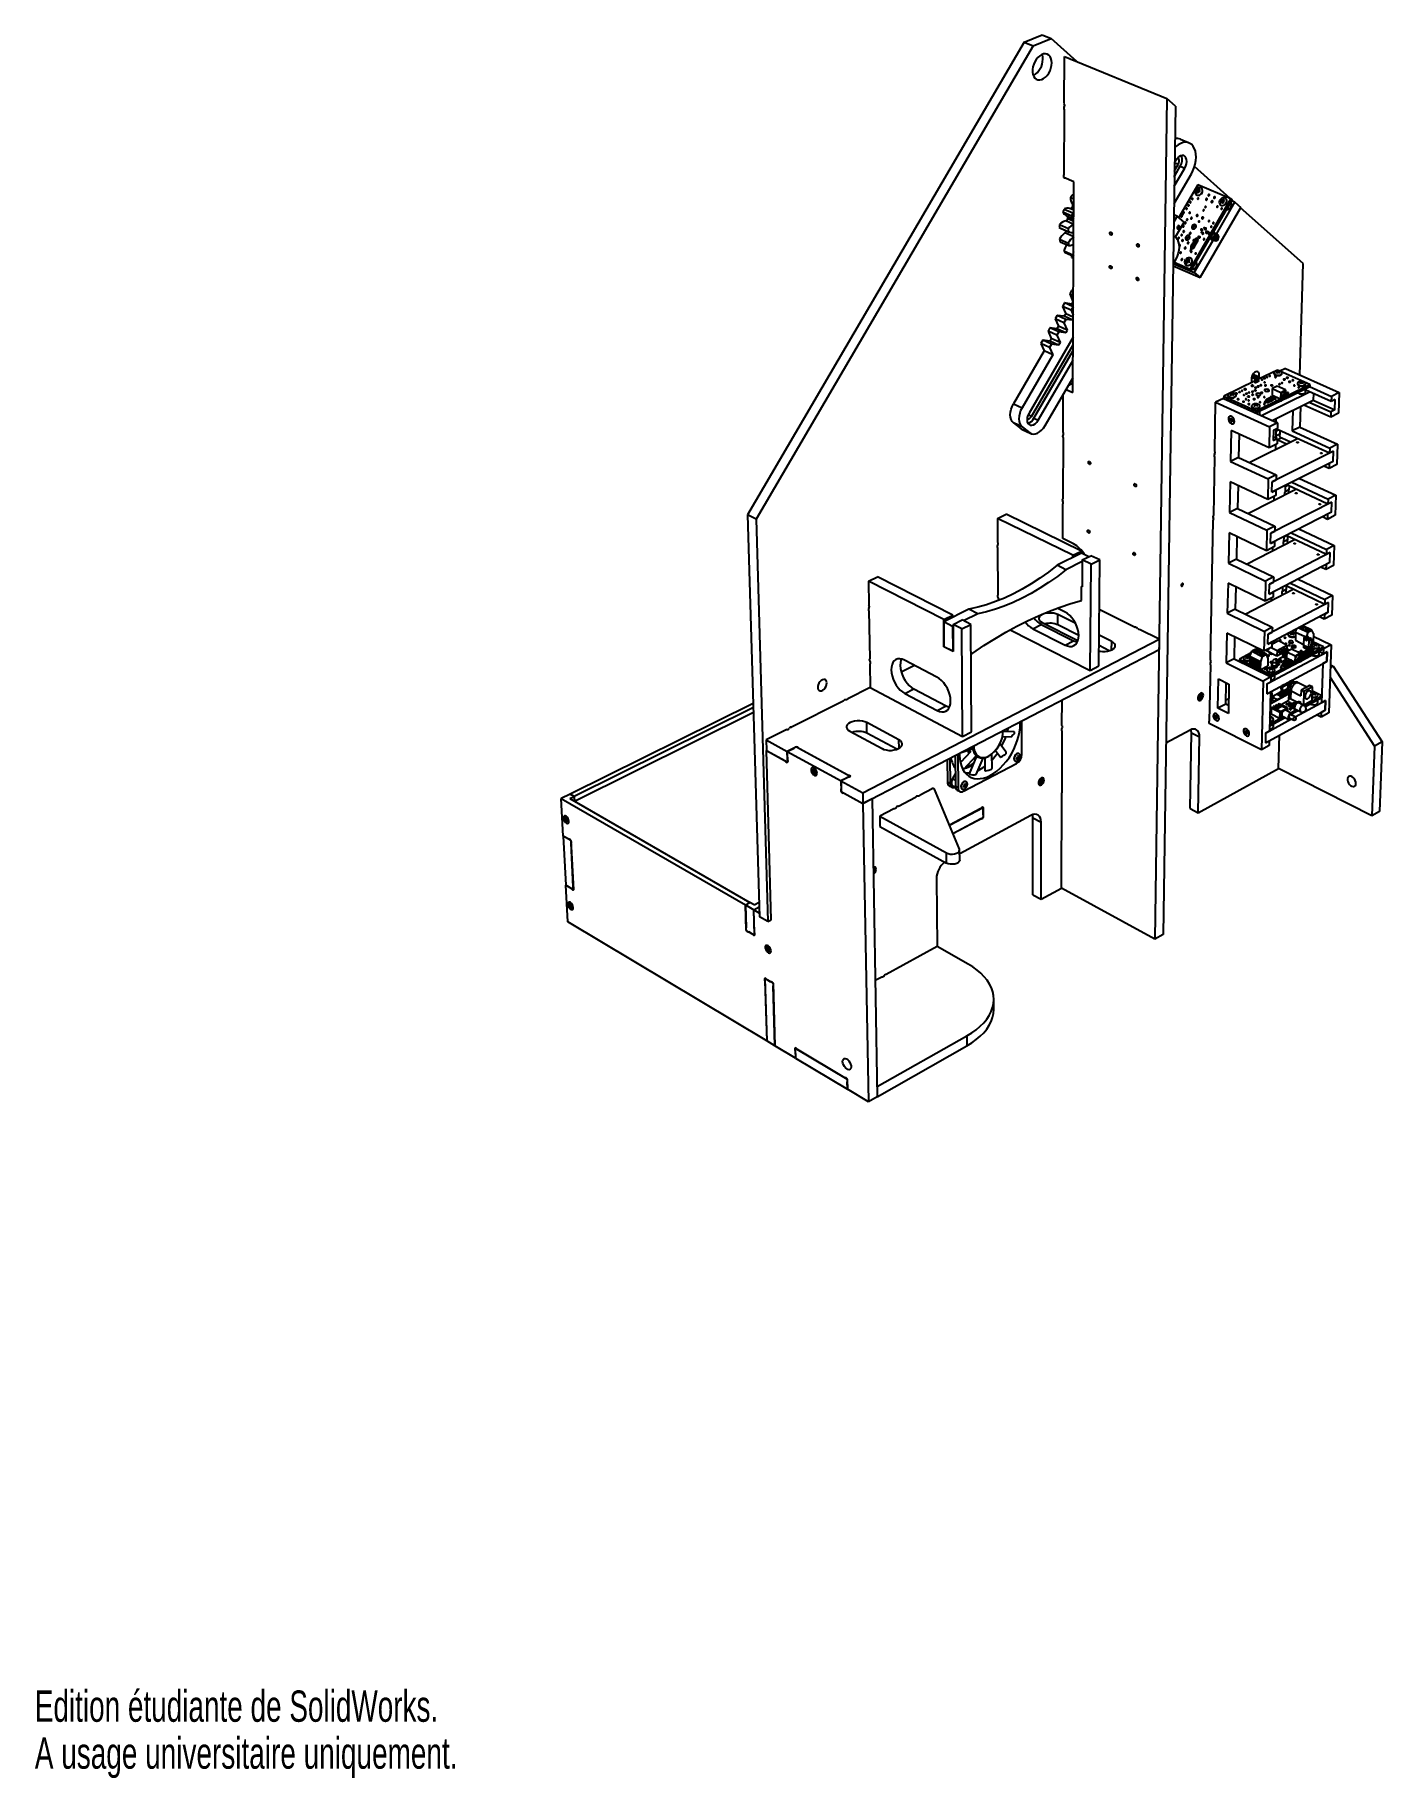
# Model space of a CAD drawing. Extents: x 0 to 156, y 0 to 202.
import ezdxf
from ezdxf.enums import TextEntityAlignment as Align

# ---------------------------------------------------------------- set-up
doc = ezdxf.new("R2010")
doc.units = 0
doc.layers.get('0').update_dxf_attribs({"linetype": 'CONTINUOUS'})

msp = doc.modelspace()

# ---------------------------------------------------------------- texts
at = {"color": 7, "linetype": 'CONTINUOUS'}
for s, width, p in [('Edition étudiante de SolidWorks.', 0.667188, (0, 5.45)), ('A usage universitaire uniquement.', 0.668182, (0, 0))]:
    msp.add_text(s, height=3.633, dxfattribs=dict(at, width=width)).set_placement(p, align=Align.BOTTOM_LEFT)

# ---------------------------------------------------------------- linework, layer by layer
at = {"color": 7, "linetype": 'CONTINUOUS'}
for p, q in [((114.9, 201.62), (82.76, 146.72)), ((115.94, 201.19), (83.77, 146.21)), ((114.9, 201.62), (116.98, 202.47)), ((114.9, 201.62), (115.94, 201.19)), ((115.94, 201.19), (118.02, 202.04)), ((116.98, 202.47), (118.02, 202.04)), ((121.01, 199.37), (118.02, 202.04)), ((119.54, 194.48), (119.56, 199.97)), ((119.56, 199.97), (131.46, 195.08)), ((131.46, 195.08), (130.08, 97.45)), ((132.46, 194.17), (131.46, 195.08)), ((119.54, 193.77), (119.51, 186.24)), ((132.46, 194.17), (131.02, 97.99)), ((134.05, 189.91), (133.03, 190.33)), ((132.29, 182.87), (134.3, 186.32)), ((132.32, 184.9), (133.54, 186.99)), ((132.35, 186.71), (132.77, 187.43)), ((132.52, 187.9), (132.36, 187.63)), ((132.37, 186.08), (133.02, 187.21)), ((133.02, 187.21), (133.54, 186.99)), ((138.82, 183.47), (134.67, 187.17)), ((120.67, 185.41), (119.49, 185.91)), ((120.55, 160.92), (120.67, 185.41)), ((135.05, 185.06), (132.84, 181.25)), ((134.97, 184.31), (134.86, 184.36)), ((134.97, 184.31), (134.9, 184.16)), ((135.06, 184.46), (134.95, 184.51)), ((134.95, 184.51), (135.19, 184.35)), ((134.97, 184.31), (135.08, 184.22)), ((135.1, 184.26), (135.03, 184.1)), ((138.9, 183.44), (135.05, 185.06)), ((135.06, 184.46), (135.19, 184.35)), ((135.14, 184.25), (135.19, 184.35)), ((135.19, 184.35), (135.16, 184.6)), ((135.19, 184.41), (135.3, 184.31)), ((135.19, 184.35), (135.3, 184.3)), ((119.52, 182.24), (120.54, 181.79)), ((120.65, 182.1), (120.2, 182.3)), ((120.26, 183.59), (120.66, 183.41)), ((120.46, 183.87), (120.66, 183.78)), ((132.28, 182.27), (132.29, 182.26)), ((132.29, 182.26), (132.28, 182.27)), ((132.28, 182.26), (132.29, 182.26)), ((134.16, 175.27), (138.9, 183.44)), ((134.29, 175.15), (139.03, 183.32)), ((134.9, 184.16), (135.07, 184.19)), ((135.31, 174.28), (140.03, 182.43)), ((137.22, 179.32), (139.37, 183.02)), ((137.79, 183.17), (137.67, 183.05)), ((137.67, 183.05), (137.87, 183.05)), ((137.93, 183.05), (137.73, 183.27)), ((137.87, 183.05), (137.75, 182.93)), ((137.79, 183.17), (137.93, 183.05)), ((137.87, 183.05), (137.96, 182.94)), ((137.87, 183.05), (138.01, 182.94)), ((137.88, 183.05), (137.93, 183.05)), ((137.93, 183.28), (138.03, 183.19)), ((137.93, 183.05), (138.03, 183.14)), ((137.99, 182.96), (137.93, 183.05)), ((138.01, 183.17), (138.1, 183.05)), ((138.06, 183.21), (138.07, 183.38)), ((138.36, 183.41), (138.31, 183.47)), ((138.9, 183.44), (139.03, 183.32)), ((139.37, 183.02), (138.96, 183.19)), ((139.29, 183.05), (139.02, 183.3)), ((139.37, 183.02), (140.03, 182.43)), ((147.28, 175.91), (140.02, 182.4)), ((119, 180.44), (120.03, 179.99)), ((119.38, 181.91), (120.41, 181.46)), ((119.76, 181.48), (120.65, 181.1)), ((132.65, 181.42), (132.26, 180.74)), ((132.65, 181.42), (132.27, 181.58)), ((132.45, 179), (133.45, 180.72)), ((133.45, 180.72), (132.65, 181.42)), ((118.96, 180.1), (119.99, 179.65)), ((119, 178.73), (120.02, 178.28)), ((119.06, 178.45), (120.08, 178)), ((119.1, 180.02), (120.12, 179.57)), ((120.63, 179.55), (120.64, 179.56)), ((132.24, 179.14), (132.24, 179.14)), ((134.42, 178.2), (134.37, 178.13)), ((134.45, 178.28), (134.41, 178.21)), ((134.5, 178.35), (134.46, 178.28)), ((134.54, 178.43), (134.5, 178.37)), ((134.62, 178.55), (134.55, 178.43)), ((134.65, 178.63), (134.62, 178.57)), ((134.64, 174.86), (136.79, 178.56)), ((134.73, 178.74), (134.66, 178.63)), ((134.85, 178.16), (134.89, 178.22)), ((134.88, 178.23), (134.96, 178.36)), ((135.01, 178.93), (134.93, 178.78)), ((134.97, 178.36), (135, 178.42)), ((135, 178.74), (135.09, 178.89)), ((135, 178.44), (135.06, 178.54)), ((135.19, 178.95), (135.26, 178.9)), ((135.2, 178.95), (135.19, 178.95)), ((135.32, 178.96), (135.25, 179.02)), ((135.44, 179.88), (135.41, 179.89)), ((135.43, 179.78), (135.41, 179.79)), ((135.41, 179.79), (135.51, 179.7)), ((135.43, 179.78), (135.52, 179.71)), ((135.46, 179.55), (135.44, 179.52)), ((135.46, 179.5), (135.54, 179.43)), ((135.51, 179.92), (135.48, 179.93)), ((135.49, 179.54), (135.48, 179.51)), ((135.51, 179.91), (135.6, 179.84)), ((135.56, 179.87), (135.55, 179.88)), ((135.59, 179.48), (135.57, 179.45)), ((135.57, 179.45), (135.68, 179.36)), ((135.59, 179.48), (135.7, 179.38)), ((135.77, 180.08), (135.75, 180.05)), ((135.76, 180.03), (135.84, 179.96)), ((135.78, 180.04), (135.8, 180.07)), ((135.9, 180.01), (135.88, 179.98)), ((135.88, 179.98), (135.99, 179.88)), ((135.9, 180.01), (136.01, 179.91)), ((135.99, 179.51), (136.06, 179.45)), ((136.18, 179.58), (136.1, 179.64)), ((136.23, 179.44), (136.2, 179.45)), ((136.2, 179.45), (136.31, 179.35)), ((136.23, 179.54), (136.21, 179.55)), ((136.23, 179.44), (136.33, 179.35)), ((136.3, 179.58), (136.27, 179.59)), ((136.31, 179.57), (136.42, 179.47)), ((136.39, 179.52), (136.36, 179.53)), ((136.86, 178.5), (136.44, 178.86)), ((136.73, 178.73), (136.98, 178.63)), ((136.94, 178.64), (136.86, 178.5)), ((136.86, 178.5), (136.86, 178.5)), ((137.28, 179.26), (136.88, 179.62)), ((136.94, 178.65), (136.98, 178.63)), ((136.94, 178.65), (136.98, 178.63)), ((136.98, 178.63), (137.11, 178.57)), ((137.26, 179.28), (137.01, 179.38)), ((137.38, 179.22), (137.26, 179.28)), ((119.5, 177.4), (120.53, 176.94)), ((119.65, 177.2), (120.63, 176.77)), ((120.44, 176.62), (120.63, 176.54)), ((133.76, 176.17), (133.64, 176.21)), ((133.76, 176.17), (133.68, 176.01)), ((133.84, 176.32), (133.73, 176.36)), ((133.73, 176.36), (133.98, 176.2)), ((133.76, 176.17), (133.87, 176.07)), ((133.84, 176.32), (133.98, 176.2)), ((133.92, 176.1), (133.98, 176.2)), ((133.98, 176.2), (133.94, 176.46)), ((133.97, 176.26), (134.09, 176.16)), ((133.98, 176.2), (134.08, 176.16)), ((134.31, 177.72), (134.22, 177.57)), ((134.23, 177.29), (134.3, 177.24)), ((134.33, 178.05), (134.25, 177.92)), ((134.35, 177.3), (134.29, 177.36)), ((134.29, 177.36), (134.29, 177.36)), ((134.3, 177.53), (134.39, 177.68)), ((134.36, 178.12), (134.33, 178.06)), ((134.59, 177.72), (134.66, 177.86)), ((134.68, 177.86), (134.71, 177.92)), ((134.71, 177.93), (134.75, 178.01)), ((134.76, 178.01), (134.8, 178.07)), ((134.8, 178.08), (134.84, 178.16)), ((132.18, 175.65), (135.31, 174.28)), ((132.2, 175.92), (134.64, 174.86)), ((132.28, 176.03), (134.29, 175.15)), ((132.31, 176.08), (134.16, 175.27)), ((133.68, 176.01), (133.85, 176.04)), ((133.88, 176.11), (133.81, 175.95)), ((134.16, 175.27), (134.29, 175.15)), ((134.64, 174.86), (135.31, 174.28)), ((146.91, 162.96), (147.28, 175.91)), ((120.4, 172.77), (120.18, 172.38)), ((120.61, 172.19), (120.18, 172.38)), ((120.18, 172.38), (120.55, 171.52)), ((120.61, 172.67), (120.4, 172.77)), ((120.61, 172.74), (120.4, 172.77)), ((119.56, 171.33), (119.34, 170.94)), ((120.35, 170.48), (119.34, 170.94)), ((119.34, 170.94), (119.71, 170.08)), ((120.58, 170.87), (119.56, 171.33)), ((120.37, 171.21), (119.56, 171.33)), ((120.58, 170.87), (120.35, 170.48)), ((120.35, 170.48), (120.59, 169.92)), ((120.55, 171.52), (120.37, 171.21)), ((120.6, 171.11), (120.37, 171.21)), ((120.6, 171.49), (120.55, 171.52)), ((120.6, 170.87), (120.58, 170.87)), ((117.88, 168.44), (117.66, 168.05)), ((118.9, 167.98), (117.88, 168.44)), ((118.7, 168.34), (117.88, 168.44)), ((118.72, 169.88), (118.5, 169.5)), ((119.51, 169.04), (118.5, 169.5)), ((118.5, 169.5), (118.88, 168.64)), ((118.88, 168.64), (118.7, 168.34)), ((119.71, 167.87), (118.7, 168.34)), ((119.74, 169.42), (118.72, 169.88)), ((119.54, 169.78), (118.72, 169.88)), ((119.89, 168.18), (118.88, 168.64)), ((119.74, 169.42), (119.51, 169.04)), ((119.51, 169.04), (119.89, 168.18)), ((119.71, 170.08), (119.54, 169.78)), ((120.55, 169.32), (119.54, 169.78)), ((120.59, 169.68), (119.71, 170.08)), ((119.89, 168.18), (119.71, 167.87)), ((120.55, 169.32), (119.74, 169.42)), ((120.59, 169.39), (120.55, 169.32)), ((120.58, 167.37), (115.45, 158.53)), ((115.74, 158.15), (120.58, 166.47)), ((117.04, 167), (116.82, 166.61)), ((117.83, 166.15), (116.82, 166.61)), ((116.82, 166.61), (117.2, 165.76)), ((118.06, 166.53), (117.04, 167)), ((117.86, 166.89), (117.04, 167)), ((118.67, 167.59), (117.66, 168.05)), ((117.66, 168.05), (118.04, 167.2)), ((118.06, 166.53), (117.83, 166.15)), ((117.83, 166.15), (118.21, 165.29)), ((118.04, 167.2), (117.86, 166.89)), ((118.87, 166.43), (117.86, 166.89)), ((119.05, 166.73), (118.04, 167.2)), ((118.87, 166.43), (118.06, 166.53)), ((118.9, 167.98), (118.67, 167.59)), ((118.67, 167.59), (119.05, 166.73)), ((119.05, 166.73), (118.87, 166.43)), ((119.71, 167.87), (118.9, 167.98)), ((117.2, 165.76), (113.63, 159.63)), ((118.21, 165.29), (114.64, 159.16)), ((116.01, 157.94), (120.58, 165.8)), ((116.51, 157.71), (120.57, 164.69)), ((118.21, 165.29), (117.2, 165.76)), ((117.31, 157.09), (120.56, 162.69)), ((141.7, 162.27), (138.06, 160.51)), ((141.3, 162.72), (141.61, 162.58)), ((141.65, 162.66), (141.32, 162.8)), ((141.34, 162.85), (141.77, 162.66)), ((141.43, 162.81), (141.37, 162.78)), ((141.81, 162.74), (141.38, 162.93)), ((141.44, 162.96), (141.93, 162.74)), ((141.97, 162.81), (141.47, 163.04)), ((141.55, 162.91), (141.53, 162.86)), ((141.71, 162.41), (141.7, 162.09)), ((141.78, 162.09), (141.79, 162.41)), ((141.87, 162.35), (141.79, 162.31)), ((141.79, 162.14), (141.79, 162.14)), ((141.87, 162.49), (141.86, 162.17)), ((141.95, 162.17), (141.95, 162.49)), ((142.03, 162.43), (141.95, 162.39)), ((141.95, 162.22), (141.95, 162.22)), ((142.03, 162.57), (142.02, 162.25)), ((144.31, 163.53), (142.11, 162.47)), ((142.11, 162.25), (142.12, 162.57)), ((142.11, 162.29), (142.11, 162.29)), ((144.23, 163.32), (144.11, 163.36)), ((144.23, 163.32), (144.12, 163.25)), ((144.35, 163.38), (144.22, 163.41)), ((144.22, 163.41), (144.3, 163.23)), ((144.23, 163.32), (144.23, 163.2)), ((144.36, 163.27), (144.24, 163.19)), ((148.05, 161.86), (144.31, 163.53)), ((144.35, 163.38), (144.34, 163.26)), ((144.39, 163.25), (144.46, 163.41)), ((144.47, 163.32), (144.47, 163.2)), ((145.22, 163.72), (144.58, 163.41)), ((145.22, 163.72), (151.48, 160.93)), ((146.98, 162.1), (146.86, 162.13)), ((146.98, 162.1), (146.87, 162.02)), ((147.1, 162.15), (146.97, 162.19)), ((146.97, 162.19), (147.05, 162)), ((146.98, 162.1), (146.98, 161.97)), ((147.11, 162.04), (146.99, 161.97)), ((147.1, 162.15), (147.09, 162.03)), ((147.14, 162.02), (147.21, 162.19)), ((147.22, 162.1), (147.22, 161.97)), ((119.4, 156.32), (119.42, 160.72)), ((119.75, 161.3), (120.55, 160.92)), ((120.41, 161.92), (120, 161.72)), ((120.41, 161.92), (120.56, 161.85)), ((138.05, 160.25), (137.12, 159.8)), ((138.06, 160.51), (138.05, 160.27)), ((138.05, 160.27), (141.8, 158.56)), ((138.05, 160.25), (144.32, 157.4)), ((138.06, 160.51), (141.81, 158.8)), ((138.51, 160.06), (138.51, 160.04)), ((138.91, 160.75), (138.79, 160.78)), ((138.91, 160.75), (138.79, 160.67)), ((139.02, 160.8), (138.9, 160.84)), ((138.9, 160.84), (138.98, 160.66)), ((138.91, 160.75), (138.9, 160.62)), ((139.03, 160.69), (138.92, 160.62)), ((139.02, 160.8), (139.02, 160.68)), ((139.07, 160.67), (139.14, 160.84)), ((139.15, 160.75), (139.15, 160.62)), ((141.8, 158.56), (145.21, 160.23)), ((141.81, 158.8), (144.95, 160.34)), ((142.43, 158.26), (148.03, 161)), ((143.11, 160.15), (143.02, 160.11)), ((143.15, 160.18), (143.11, 160.16)), ((143.26, 160.23), (143.19, 160.19)), ((143.31, 160.26), (143.26, 160.24)), ((143.38, 160.28), (143.35, 160.27)), ((143.42, 160.32), (143.38, 160.29)), ((143.49, 160.34), (143.46, 160.33)), ((143.54, 160.37), (143.49, 160.35)), ((143.55, 159.94), (143.6, 159.96)), ((143.65, 160.42), (143.58, 160.38)), ((143.63, 159.99), (143.66, 160)), ((143.68, 161.4), (143.67, 160.64)), ((143.67, 160.64), (144.66, 160.2)), ((143.67, 160), (143.71, 160.02)), ((144.26, 161.68), (143.68, 161.4)), ((143.68, 161.4), (144.68, 160.95)), ((143.69, 157.69), (148.45, 160.03)), ((143.74, 160.04), (143.82, 160.08)), ((143.92, 160.39), (143.86, 160.36)), ((143.9, 160.28), (143.96, 160.31)), ((143.96, 160.31), (143.96, 160.31)), ((144.01, 160.26), (144.01, 160.17)), ((144.01, 160.26), (144.01, 160.26)), ((144.09, 160.17), (144.1, 160.26)), ((144.1, 160.22), (144.1, 160.22)), ((145.25, 161.23), (144.26, 161.68)), ((144.68, 160.95), (144.66, 160.2)), ((144.66, 160.2), (144.95, 160.34)), ((144.68, 160.95), (145.25, 161.23)), ((144.7, 159.97), (144.73, 159.96)), ((144.81, 160.4), (145.05, 160.3)), ((145.05, 160.3), (145.18, 160.24)), ((145.33, 160.92), (145.1, 161.03)), ((145.25, 161.23), (145.25, 160.96)), ((145.34, 160.68), (145.33, 160.74)), ((145.46, 160.86), (145.34, 160.92)), ((145.42, 160.33), (148.05, 161.62)), ((145.55, 160.63), (148.05, 161.86)), ((147.57, 160.99), (147.58, 161.39)), ((150.55, 159.87), (147.58, 161.2)), ((148.03, 161.61), (150.56, 160.48)), ((148.05, 161.86), (148.05, 161.62)), ((148.47, 160.8), (148.45, 160.03)), ((148.45, 160.03), (150.96, 158.9)), ((150.56, 160.48), (150.55, 159.87)), ((151, 160.1), (150.55, 159.87)), ((151.48, 160.93), (150.56, 160.48)), ((150.96, 158.9), (151, 160.1)), ((151.48, 160.93), (151.4, 158.53)), ((113.63, 159.63), (114.64, 159.16)), ((116.01, 157.94), (116.51, 157.71)), ((137.01, 154.11), (137.12, 159.8)), ((137.12, 159.8), (143.39, 156.94)), ((138.87, 157.93), (138.8, 157.78)), ((139.03, 157.89), (138.87, 157.93)), ((139.5, 159.59), (139.5, 159.61)), ((141.26, 158.81), (141.26, 158.79)), ((141.66, 159.5), (141.53, 159.54)), ((141.66, 159.5), (141.54, 159.43)), ((141.77, 159.56), (141.65, 159.59)), ((141.65, 159.59), (141.73, 159.41)), ((141.66, 159.5), (141.65, 159.38)), ((141.78, 159.44), (141.67, 159.37)), ((141.77, 159.56), (141.77, 159.44)), ((141.81, 158.8), (141.8, 158.56)), ((141.81, 159.43), (141.89, 159.59)), ((141.9, 159.5), (141.9, 159.37)), ((142.25, 158.34), (142.26, 158.39)), ((142.26, 158.39), (142.27, 158.79)), ((142.73, 159.63), (142.73, 159.55)), ((142.82, 159.55), (142.82, 159.63)), ((142.82, 159.6), (142.82, 159.6)), ((142.99, 159.94), (142.88, 159.88)), ((142.92, 159.8), (143.03, 159.86)), ((143.19, 159.77), (143.27, 159.81)), ((143.28, 159.81), (143.33, 159.83)), ((143.36, 159.86), (143.42, 159.89)), ((143.43, 159.88), (143.48, 159.91)), ((143.51, 159.93), (143.54, 159.95)), ((146.07, 158.85), (146, 156.47)), ((146.98, 159.3), (146.91, 156.92)), ((150.49, 158.07), (147.35, 159.48)), ((147.99, 159.8), (150.51, 158.67)), ((150.51, 158.67), (150.49, 158.07)), ((151.4, 158.53), (150.49, 158.07)), ((150.96, 158.9), (150.51, 158.67)), ((114.64, 156.93), (113.64, 157.41)), ((113.64, 157.41), (114.53, 156.72)), ((114.53, 156.72), (115.53, 156.25)), ((114.66, 156.64), (114.53, 156.72)), ((114.64, 156.93), (115.53, 156.25)), ((114.66, 156.64), (115.66, 156.17)), ((138.8, 157.78), (138.9, 157.59)), ((138.94, 156.53), (138.86, 152.93)), ((138.9, 157.59), (139.05, 157.54)), ((143.33, 154.52), (138.94, 156.53)), ((139.12, 157.69), (139.03, 157.89)), ((139.05, 157.54), (139.12, 157.69)), ((139.85, 156.11), (139.79, 153.39)), ((143.39, 156.94), (143.33, 154.52)), ((144.32, 157.4), (143.39, 156.94)), ((143.84, 156.56), (143.81, 155.35)), ((143.84, 156.56), (144.31, 156.79)), ((144.13, 156.71), (144.1, 155.66)), ((144.12, 156.41), (144.11, 155.86)), ((144.56, 156.08), (144.11, 155.86)), ((144.46, 156.58), (144.12, 156.41)), ((144.15, 157.63), (144.16, 157.92)), ((144.32, 157.4), (144.31, 156.79)), ((150.35, 153.89), (144.38, 156.61)), ((144.57, 156.52), (144.56, 156.08)), ((146.91, 156.92), (146, 156.47)), ((146, 156.47), (150.37, 154.48)), ((146.91, 156.92), (151.28, 154.94)), ((119.4, 155.67), (119.37, 148.63)), ((141.03, 152.82), (146.61, 155.59)), ((144.26, 154.98), (143.33, 154.52)), ((150.81, 154.11), (143.68, 150.54)), ((143.81, 155.35), (144.27, 155.59)), ((144.27, 155.59), (143.82, 155.79)), ((144.08, 154.89), (144.07, 154.33)), ((144.27, 155.59), (144.26, 154.98)), ((144.81, 155.65), (144.35, 155.43)), ((144.35, 155.43), (145.35, 154.97)), ((144.81, 155.65), (145.81, 155.2)), ((150.37, 154.48), (150.35, 153.89)), ((150.81, 154.12), (150.35, 153.89)), ((151.28, 154.94), (150.37, 154.48)), ((150.77, 152.93), (150.81, 154.12)), ((150.77, 152.93), (150.81, 154.11)), ((150.81, 154.12), (150.81, 154.11)), ((151.28, 154.94), (151.21, 152.56)), ((136.99, 153.44), (136.86, 146.7)), ((139.79, 153.39), (138.86, 152.93)), ((138.86, 152.93), (143.23, 150.9)), ((139.79, 153.39), (144.16, 151.37)), ((150.77, 152.93), (143.65, 149.34)), ((150.3, 152.11), (149.69, 152.38)), ((150.32, 152.7), (150.3, 152.11)), ((151.21, 152.56), (150.3, 152.11)), ((150.77, 152.93), (150.32, 152.7)), ((138.81, 150.55), (138.73, 146.99)), ((143.17, 148.51), (138.81, 150.55)), ((139.72, 150.12), (139.66, 147.45)), ((143.23, 150.9), (143.17, 148.51)), ((144.16, 151.37), (143.23, 150.9)), ((143.65, 149.34), (143.68, 150.54)), ((143.68, 150.54), (144.15, 150.77)), ((144.16, 151.37), (144.15, 150.77)), ((145.2, 149.96), (145.18, 149.41)), ((145.52, 150.12), (145.2, 149.96)), ((150.17, 147.97), (145.47, 150.15)), ((145.65, 150.06), (145.63, 149.63)), ((145.97, 150.51), (150.18, 148.56)), ((146.88, 150.96), (151.09, 149.02)), ((119.36, 143.97), (119.37, 147.98)), ((140.87, 146.88), (146.44, 149.69)), ((144.1, 148.98), (143.17, 148.51)), ((150.62, 148.2), (143.53, 144.58)), ((143.65, 149.34), (144.12, 149.57)), ((143.91, 148.42), (143.92, 148.89)), ((144.12, 149.57), (144.1, 148.98)), ((145.63, 149.63), (145.18, 149.41)), ((150.18, 148.56), (150.17, 147.97)), ((150.62, 148.2), (150.17, 147.97)), ((151.09, 149.02), (150.18, 148.56)), ((150.58, 147.02), (150.62, 148.2)), ((150.58, 147.02), (150.62, 148.2)), ((150.62, 148.2), (150.62, 148.2)), ((151.09, 149.02), (151.01, 146.67)), ((83.77, 146.21), (82.76, 146.72)), ((82.76, 146.72), (84.17, 100.03)), ((83.77, 146.21), (85.13, 99.48)), ((111.8, 146.31), (112.8, 146.79)), ((111.8, 146.31), (111.81, 143.56)), ((120.54, 142.02), (111.8, 146.31)), ((121.55, 142.51), (112.8, 146.79)), ((136.53, 129.88), (136.85, 146.07)), ((139.66, 147.45), (138.73, 146.99)), ((138.73, 146.99), (143.08, 144.93)), ((139.66, 147.45), (144.01, 145.41)), ((150.58, 147.02), (143.5, 143.39)), ((150.11, 146.2), (149.52, 146.48)), ((150.13, 146.79), (150.11, 146.2)), ((151.01, 146.67), (150.11, 146.2)), ((150.58, 147.02), (150.13, 146.79)), ((120.6, 143.36), (119.36, 143.97)), ((138.68, 144.63), (138.61, 141.11)), ((143.02, 142.56), (138.68, 144.63)), ((139.58, 144.2), (139.53, 141.58)), ((140.72, 141), (146.28, 143.86)), ((143.08, 144.93), (143.02, 142.56)), ((144.01, 145.41), (143.08, 144.93)), ((143.5, 143.39), (143.53, 144.58)), ((143.53, 144.58), (143.99, 144.81)), ((144.01, 145.41), (143.99, 144.81)), ((145.02, 144.17), (145.04, 144.13)), ((145.04, 144.13), (145.02, 143.58)), ((145.47, 143.82), (145.02, 143.58)), ((145.35, 144.29), (145.04, 144.13)), ((149.98, 142.11), (145.31, 144.31)), ((145.48, 144.23), (145.47, 143.82)), ((145.9, 144.62), (150, 142.69)), ((146.8, 145.08), (150.9, 143.16)), ((111.81, 142.91), (111.83, 137.45)), ((121.55, 142.27), (118.72, 140.86)), ((120.54, 142.02), (121.55, 142.51)), ((120.54, 141.77), (120.54, 142.02)), ((121.55, 142.27), (121.55, 142.51)), ((122.38, 141.86), (121.55, 142.27)), ((121.63, 141.48), (122.63, 141.98)), ((123.66, 141.48), (122.63, 141.98)), ((143.94, 143.04), (143.02, 142.56)), ((150.43, 142.34), (143.38, 138.68)), ((143.5, 143.39), (143.96, 143.63)), ((143.76, 142.56), (143.77, 142.95)), ((143.96, 143.63), (143.94, 143.04)), ((150, 142.69), (149.98, 142.11)), ((150.43, 142.34), (149.98, 142.11)), ((150.9, 143.16), (150, 142.69)), ((150.39, 141.18), (150.43, 142.34)), ((150.39, 141.18), (150.43, 142.34)), ((150.43, 142.34), (150.43, 142.34)), ((150.9, 143.16), (150.82, 140.83)), ((119.74, 140.35), (118.72, 140.86)), ((121.63, 141.3), (119.74, 140.35)), ((121.63, 141.48), (121.61, 138.38)), ((122.65, 140.98), (121.63, 141.48)), ((122.57, 128.66), (122.65, 140.98)), ((122.65, 140.98), (123.66, 141.48)), ((123.56, 129.17), (123.66, 141.48)), ((139.53, 141.58), (138.61, 141.11)), ((138.61, 141.11), (142.93, 139.03)), ((139.53, 141.58), (143.85, 139.51)), ((150.39, 141.18), (143.35, 137.51)), ((149.92, 140.37), (149.35, 140.64)), ((149.94, 140.95), (149.92, 140.37)), ((150.82, 140.83), (149.92, 140.37)), ((150.39, 141.18), (149.94, 140.95)), ((96.8, 139.02), (97.85, 139.53)), ((96.8, 139.02), (96.85, 136.23)), ((105.54, 134.55), (96.8, 139.02)), ((106.59, 135.07), (97.85, 139.53)), ((121.54, 136.77), (121.55, 138.41)), ((121.55, 138.41), (121.61, 138.44)), ((121.61, 138.38), (121.55, 138.41)), ((138.56, 138.77), (138.48, 135.29)), ((142.87, 136.69), (138.56, 138.77)), ((139.45, 138.34), (139.4, 135.76)), ((140.57, 135.19), (146.11, 138.08)), ((142.93, 139.03), (142.87, 136.69)), ((143.85, 139.51), (142.93, 139.03)), ((143.35, 137.51), (143.38, 138.68)), ((143.35, 137.51), (143.8, 137.75)), ((143.38, 138.68), (143.84, 138.92)), ((143.8, 137.75), (143.79, 137.16)), ((143.85, 139.51), (143.84, 138.92)), ((144.88, 138.31), (144.87, 137.82)), ((145.31, 138.06), (144.87, 137.82)), ((149.79, 136.32), (145.24, 138.5)), ((145.32, 138.46), (145.31, 138.06)), ((145.82, 138.8), (149.81, 136.89)), ((146.72, 139.27), (150.71, 137.37)), ((108.48, 135.76), (105.54, 134.3)), ((109.5, 135.24), (108.48, 135.76)), ((111.83, 136.81), (111.83, 136.74)), ((119.65, 135.42), (118.72, 135.88)), ((123.61, 135.75), (127.78, 133.68)), ((139.4, 135.76), (138.48, 135.29)), ((139.4, 135.76), (143.7, 133.67)), ((143.79, 137.16), (142.87, 136.69)), ((150.24, 136.55), (143.22, 132.85)), ((143.61, 136.77), (143.61, 137.07)), ((149.81, 136.89), (149.79, 136.32)), ((150.24, 136.55), (149.79, 136.32)), ((150.71, 137.37), (149.81, 136.89)), ((150.2, 135.4), (150.24, 136.55)), ((150.2, 135.4), (150.24, 136.55)), ((150.24, 136.55), (150.24, 136.55)), ((150.71, 137.37), (150.63, 135.06)), ((96.86, 135.57), (96.96, 130.05)), ((105.54, 134.55), (106.59, 135.07)), ((105.57, 131.4), (105.54, 134.55)), ((106.56, 133.77), (105.54, 134.3)), ((105.54, 134.3), (105.57, 131.4)), ((106.63, 133.81), (106.56, 133.77)), ((106.56, 133.77), (106.59, 130.88)), ((106.59, 134.82), (106.59, 135.07)), ((106.63, 133.99), (107.67, 134.52)), ((107.65, 133.47), (106.63, 133.99)), ((106.63, 133.99), (106.65, 130.85)), ((107.65, 133.47), (108.7, 133.99)), ((108.7, 133.99), (107.67, 134.52)), ((109.5, 135.24), (107.86, 134.42)), ((108.77, 121.51), (108.7, 133.99)), ((115.88, 133.49), (116.88, 134)), ((116.88, 134), (120.63, 132.1)), ((116.97, 134.2), (121.12, 132.11)), ((120.87, 134.1), (118.81, 135.13)), ((118.81, 133.93), (118.81, 135.13)), ((121.22, 132.72), (118.81, 133.93)), ((127.8, 133.69), (127.78, 133.68)), ((138.48, 135.29), (142.78, 133.19)), ((143.7, 133.67), (142.78, 133.19)), ((150.2, 135.4), (143.19, 131.69)), ((143.7, 133.67), (143.68, 133.09)), ((146.97, 133.64), (146.89, 133.6)), ((146.97, 133.57), (146.97, 133.64)), ((147.22, 133.52), (146.97, 133.64)), ((148.3, 133.34), (147.26, 133.84)), ((149.74, 134.59), (149.18, 134.86)), ((149.76, 135.16), (149.74, 134.59)), ((150.63, 135.06), (149.74, 134.59)), ((150.2, 135.4), (149.76, 135.16)), ((96.15, 114.43), (130.57, 132.29)), ((107.74, 120.98), (107.65, 133.47)), ((113.27, 133.38), (122.57, 128.66)), ((115.88, 133.49), (119.64, 131.6)), ((119.64, 131.6), (120.63, 132.1)), ((125.05, 132), (123.59, 132.74)), ((130.57, 132.29), (128.3, 133.42)), ((130.57, 132.29), (130.55, 131.08)), ((138.43, 132.98), (138.36, 129.53)), ((142.72, 130.87), (138.43, 132.98)), ((139.32, 132.54), (139.27, 130.01)), ((142.78, 133.19), (142.72, 130.87)), ((143.19, 131.69), (143.22, 132.85)), ((143.19, 131.69), (143.65, 131.93)), ((143.22, 132.85), (143.68, 133.09)), ((144.42, 132.07), (143.64, 131.65)), ((143.65, 131.93), (143.64, 131.35)), ((143.74, 131.92), (143.65, 131.92)), ((143.95, 131.82), (143.74, 131.92)), ((145.4, 131.59), (144.42, 132.07)), ((145.9, 132.93), (145.78, 132.97)), ((145.9, 132.93), (145.79, 132.85)), ((146.01, 132.99), (145.89, 133.03)), ((145.89, 133.03), (145.97, 132.84)), ((145.9, 132.93), (145.89, 132.8)), ((146.02, 132.87), (145.91, 132.79)), ((146.4, 132.97), (145.99, 133.17)), ((146.01, 132.99), (146.01, 132.86)), ((146.04, 132.86), (146.12, 133.03)), ((146.13, 132.93), (146.13, 132.8)), ((146.35, 132.61), (146.39, 132.63)), ((146.4, 133.07), (146.38, 132.15)), ((146.38, 132.15), (147.34, 131.68)), ((146.4, 133.07), (146.53, 133.45)), ((147.5, 132.54), (146.4, 133.07)), ((146.79, 133.59), (147.82, 133.09)), ((146.89, 133.6), (147.02, 133.53)), ((146.97, 133.57), (146.96, 133.56)), ((147.08, 133.52), (146.97, 133.57)), ((147.36, 132.47), (147.33, 131.6)), ((147.36, 132.47), (147.64, 132.62)), ((147.61, 132.35), (147.36, 132.47)), ((147.6, 133.34), (147.52, 133.29)), ((147.52, 133.29), (147.65, 133.23)), ((147.6, 133.27), (147.59, 133.26)), ((147.6, 133.27), (147.6, 133.34)), ((147.85, 133.22), (147.6, 133.34)), ((147.71, 133.22), (147.6, 133.27)), ((147.6, 132.21), (147.61, 132.35)), ((147.61, 132.35), (147.89, 132.5)), ((147.89, 132.5), (147.64, 132.62)), ((147.82, 133.09), (147.66, 132.61)), ((147.73, 132.29), (148.01, 132.44)), ((147.73, 132.32), (147.75, 132.3)), ((147.98, 132.17), (147.73, 132.29)), ((147.73, 132.29), (147.73, 132.15)), ((147.84, 132.35), (147.76, 132.39)), ((147.82, 133.09), (148.3, 133.34)), ((147.89, 132.37), (147.89, 132.5)), ((147.95, 131.3), (147.98, 132.17)), ((147.98, 132.17), (148.26, 132.32)), ((148.26, 132.32), (148.01, 132.44)), ((148.21, 132.14), (148.18, 131.3)), ((148.26, 132.17), (148.26, 132.32)), ((148.47, 132.93), (148.3, 133.34)), ((148.32, 131.29), (148.34, 132.13)), ((148.34, 131.95), (148.44, 132.01)), ((149.64, 131.39), (148.41, 131.99)), ((148.47, 132.93), (148.44, 132.01)), ((148.46, 132.63), (150.52, 131.63)), ((148.59, 131.62), (148.47, 131.66)), ((148.59, 131.62), (148.48, 131.55)), ((148.7, 131.68), (148.58, 131.72)), ((148.58, 131.72), (148.66, 131.53)), ((148.59, 131.62), (148.58, 131.49)), ((148.7, 131.68), (148.7, 131.55)), ((148.73, 131.55), (148.81, 131.72)), ((148.82, 131.62), (148.82, 131.49)), ((150.52, 131.63), (149.63, 131.15)), ((150.52, 131.63), (150.26, 123.71)), ((96.17, 113.19), (130.55, 131.08)), ((104.75, 127.87), (100.98, 129.84)), ((106.59, 130.88), (105.57, 131.4)), ((106.65, 130.85), (105.57, 131.4)), ((106.59, 130.88), (106.65, 130.91)), ((124.76, 130.93), (123.58, 131.53)), ((139.27, 130.01), (138.36, 129.53)), ((139.27, 130.01), (143.55, 127.9)), ((141.25, 130.68), (139.88, 129.96)), ((139.88, 129.96), (141.09, 129.36)), ((139.88, 129.96), (139.88, 129.73)), ((139.88, 129.73), (143.55, 127.91)), ((140.71, 130.18), (140.59, 130.22)), ((140.71, 130.18), (140.6, 130.11)), ((140.82, 130.24), (140.71, 130.29)), ((140.71, 130.29), (140.79, 130.09)), ((140.71, 130.18), (140.71, 130.05)), ((140.83, 130.12), (140.72, 130.05)), ((140.82, 130.24), (140.82, 130.12)), ((140.86, 130.11), (140.94, 130.29)), ((140.95, 130.18), (140.94, 130.05)), ((141.11, 130.26), (141.09, 129.34)), ((141.11, 130.26), (141.31, 130.87)), ((142.33, 129.66), (141.11, 130.26)), ((141.18, 130.14), (141.16, 129.42)), ((141.67, 129.89), (141.18, 130.14)), ((141.8, 131.13), (141.31, 130.87)), ((141.31, 130.87), (142.54, 130.27)), ((141.35, 130.05), (141.34, 129.52)), ((141.58, 129.94), (141.58, 129.87)), ((141.64, 129.9), (141.58, 129.87)), ((141.58, 129.87), (141.66, 129.83)), ((141.68, 130.84), (141.6, 130.79)), ((141.61, 130.78), (141.71, 130.73)), ((141.64, 129.91), (141.64, 129.9)), ((141.64, 129.9), (141.67, 129.88)), ((141.65, 129.18), (141.67, 129.89)), ((141.68, 130.76), (141.66, 130.75)), ((141.93, 130.71), (141.68, 130.84)), ((141.68, 130.76), (141.68, 130.84)), ((141.77, 130.72), (141.68, 130.76)), ((141.78, 129.84), (141.76, 129.12)), ((142.27, 129.6), (141.78, 129.84)), ((143.02, 130.53), (141.8, 131.13)), ((141.95, 129.75), (141.94, 129.22)), ((142.15, 131.15), (141.95, 131.05)), ((142.18, 129.64), (142.18, 129.57)), ((142.24, 129.6), (142.18, 129.57)), ((142.31, 130.53), (142.23, 130.48)), ((142.24, 130.47), (142.34, 130.42)), ((142.24, 129.61), (142.24, 129.6)), ((142.24, 129.6), (142.27, 129.59)), ((142.25, 128.88), (142.27, 129.6)), ((142.31, 130.45), (142.29, 130.44)), ((142.56, 130.4), (142.31, 130.53)), ((142.31, 130.45), (142.31, 130.53)), ((142.41, 130.41), (142.31, 130.45)), ((142.33, 129.66), (142.31, 128.73)), ((142.54, 130.27), (142.33, 129.66)), ((142.54, 130.27), (143.02, 130.53)), ((143.64, 131.35), (142.72, 130.87)), ((142.94, 130.99), (144.24, 130.35)), ((143.19, 130.12), (143.02, 130.53)), ((143.05, 125.93), (150.02, 129.68)), ((143.08, 127.08), (150.06, 130.82)), ((143.1, 131.07), (143.27, 130.99)), ((143.19, 130.12), (143.17, 129.19)), ((143.27, 131.16), (143.27, 130.99)), ((143.55, 127.91), (146.82, 129.66)), ((143.55, 128.14), (146.33, 129.63)), ((143.57, 131.32), (144.26, 130.98)), ((143.71, 129.68), (143.7, 129.26)), ((144.2, 129.25), (144.22, 129.67)), ((144.26, 130.98), (144.24, 130.35)), ((144.24, 130.35), (144.75, 130.62)), ((144.26, 130.98), (145.4, 131.59)), ((144.94, 130.22), (144.48, 129.97)), ((144.5, 130.74), (144.87, 130.56)), ((144.56, 129.83), (144.53, 129.81)), ((144.53, 129.81), (144.53, 129.81)), ((144.94, 130.71), (144.57, 130.89)), ((144.57, 129.73), (144.6, 129.75)), ((144.68, 129.6), (145.14, 129.85)), ((144.78, 130.9), (145.16, 130.72)), ((145.23, 130.87), (144.86, 131.05)), ((144.93, 130.72), (145.04, 130.78)), ((144.94, 130.44), (144.93, 130.23)), ((145.05, 130.27), (144.93, 130.21)), ((145.08, 129.59), (145.03, 129.56)), ((145.07, 131.05), (145.44, 130.87)), ((145.1, 130.28), (145.1, 130.44)), ((145.18, 129.63), (145.11, 129.6)), ((145.12, 129.84), (145.25, 129.91)), ((145.52, 131.02), (145.14, 131.2)), ((145.23, 129.67), (145.18, 129.64)), ((145.22, 130.87), (145.32, 130.93)), ((145.23, 130.87), (145.22, 130.88)), ((145.23, 130.59), (145.22, 130.38)), ((145.25, 129.91), (145.24, 129.78)), ((145.29, 129.69), (145.26, 129.68)), ((145.34, 129.73), (145.3, 129.7)), ((145.33, 129.78), (145.33, 130.02)), ((145.38, 130.82), (145.36, 130.1)), ((145.36, 130.1), (145.89, 129.84)), ((145.94, 131.12), (145.38, 130.82)), ((145.38, 130.82), (146.35, 130.34)), ((145.41, 129.75), (145.38, 129.74)), ((145.4, 131.59), (145.39, 131.08)), ((145.45, 129.79), (145.41, 129.76)), ((145.44, 130.87), (145.46, 130.86)), ((145.56, 129.84), (145.49, 129.8)), ((145.83, 129.82), (145.77, 129.79)), ((145.81, 129.71), (145.87, 129.75)), ((145.92, 129.7), (145.92, 129.61)), ((145.92, 129.7), (145.92, 129.7)), ((146.91, 130.64), (145.94, 131.12)), ((145.98, 129.8), (146.33, 129.63)), ((146, 129.61), (146, 129.7)), ((146.35, 130.34), (146.33, 129.63)), ((146.33, 129.63), (146.6, 129.77)), ((146.35, 130.34), (146.91, 130.64)), ((146.47, 129.83), (146.71, 129.72)), ((146.69, 130.77), (146.68, 130.76)), ((146.71, 129.72), (146.83, 129.66)), ((147, 130.32), (146.76, 130.43)), ((146.91, 130.64), (146.9, 130.37)), ((147.04, 130.46), (146.93, 130.4)), ((146.97, 130.33), (147.08, 130.39)), ((146.99, 130.09), (146.99, 130.14)), ((147.12, 130.26), (147, 130.32)), ((147.14, 130.68), (147.06, 130.64)), ((147.12, 129.82), (149.63, 131.17)), ((147.19, 130.71), (147.14, 130.69)), ((147.2, 130.09), (149.64, 131.39)), ((147.29, 130.76), (147.22, 130.72)), ((147.23, 130.31), (147.31, 130.36)), ((147.34, 130.79), (147.29, 130.77)), ((147.32, 130.35), (147.37, 130.38)), ((147.33, 131.6), (147.95, 131.3)), ((147.35, 131.34), (147.36, 131.58)), ((147.36, 131.31), (147.35, 131.34)), ((147.36, 131.55), (147.38, 131.58)), ((147.36, 131.55), (147.36, 131.58)), ((147.37, 131.58), (147.36, 131.58)), ((147.61, 131.43), (147.36, 131.55)), ((147.36, 131.55), (147.36, 131.31)), ((147.36, 131.31), (147.6, 131.19)), ((147.38, 131.29), (147.36, 131.31)), ((147.4, 130.82), (147.37, 130.8)), ((147.63, 131.17), (147.38, 131.29)), ((147.45, 130.85), (147.4, 130.83)), ((147.4, 130.4), (147.46, 130.44)), ((147.47, 130.43), (147.52, 130.46)), ((147.51, 130.88), (147.48, 130.86)), ((147.56, 130.91), (147.52, 130.89)), ((147.54, 130.48), (147.57, 130.5)), ((147.58, 130.49), (147.63, 130.52)), ((147.6, 131.19), (147.61, 131.43)), ((147.66, 131.19), (147.6, 131.19)), ((147.63, 131.17), (147.6, 131.19)), ((147.67, 130.96), (147.6, 130.92)), ((147.61, 131.43), (147.63, 131.46)), ((147.67, 131.43), (147.61, 131.43)), ((147.63, 131.17), (147.66, 131.19)), ((147.66, 131.19), (147.63, 131.17)), ((147.67, 131.43), (147.66, 131.44)), ((147.67, 131.43), (147.66, 131.19)), ((147.66, 131.19), (147.67, 131.43)), ((147.66, 131.19), (147.66, 131.2)), ((147.67, 131.16), (147.66, 131.19)), ((147.66, 130.54), (147.69, 130.56)), ((147.68, 131.43), (147.67, 131.43)), ((147.67, 131.4), (147.69, 131.43)), ((147.67, 131.4), (147.67, 131.43)), ((147.68, 131.43), (147.67, 131.43)), ((147.92, 131.28), (147.67, 131.4)), ((147.67, 131.4), (147.67, 131.16)), ((147.67, 131.16), (147.91, 131.04)), ((147.69, 131.14), (147.67, 131.16)), ((147.94, 131.02), (147.69, 131.14)), ((147.7, 130.55), (147.74, 130.58)), ((147.77, 130.6), (147.84, 130.64)), ((147.94, 130.94), (147.87, 130.91)), ((147.91, 131.04), (147.92, 131.28)), ((147.97, 131.04), (147.91, 131.04)), ((147.94, 131.02), (147.91, 131.04)), ((147.92, 131.28), (147.94, 131.31)), ((147.98, 131.28), (147.92, 131.28)), ((147.92, 130.84), (147.98, 130.87)), ((147.94, 131.02), (147.97, 131.04)), ((147.98, 131.04), (147.94, 131.02)), ((147.95, 131.3), (148.19, 131.42)), ((147.98, 131.28), (147.96, 131.3)), ((147.98, 131.28), (147.97, 131.04)), ((147.97, 131.04), (147.98, 131.04)), ((148.01, 131.3), (147.98, 131.28)), ((148.01, 131.3), (147.98, 131.28)), ((147.99, 131.25), (147.98, 131.28)), ((147.98, 131.04), (147.98, 131.28)), ((147.99, 131.25), (147.98, 131.01)), ((147.98, 131.01), (147.98, 131.04)), ((147.98, 131.01), (148.23, 130.89)), ((148.01, 130.99), (147.98, 131.01)), ((147.99, 131.25), (148.01, 131.3)), ((148.23, 131.13), (147.99, 131.25)), ((148.19, 131.39), (148.01, 131.3)), ((148.01, 131.3), (148.26, 131.18)), ((148.25, 130.87), (148.01, 130.99)), ((148.02, 130.83), (148.02, 130.74)), ((148.02, 130.83), (148.02, 130.82)), ((148.1, 130.73), (148.11, 130.82)), ((148.23, 131.13), (148.26, 131.18)), ((148.29, 131.13), (148.23, 131.13)), ((148.23, 130.89), (148.23, 131.13)), ((148.28, 130.89), (148.23, 130.89)), ((148.25, 130.87), (148.23, 130.89)), ((148.48, 130.99), (148.25, 130.87)), ((148.25, 130.87), (148.28, 130.89)), ((148.26, 131.18), (148.49, 131.3)), ((148.29, 131.13), (148.26, 131.18)), ((148.29, 131.13), (148.28, 130.89)), ((148.28, 130.89), (148.51, 131.01)), ((148.52, 131.25), (148.29, 131.13)), ((148.49, 131.3), (148.32, 131.38)), ((148.51, 131.01), (148.48, 130.99)), ((148.49, 131.3), (148.52, 131.25)), ((148.49, 131.3), (148.51, 131.28)), ((148.51, 131.28), (148.52, 131.25)), ((148.51, 131.01), (148.52, 131.25)), ((148.71, 131.56), (148.6, 131.49)), ((149.16, 130.57), (149.17, 130.92)), ((149.61, 130.58), (149.17, 130.8)), ((150.02, 129.68), (149.57, 129.44)), ((149.63, 131.15), (149.61, 130.58)), ((150.06, 130.82), (149.61, 130.58)), ((149.62, 131.16), (149.63, 131.15)), ((149.64, 131.39), (149.63, 131.17)), ((150.06, 130.82), (150.02, 129.68)), ((150.02, 129.68), (150.06, 130.82)), ((150.06, 130.82), (150.05, 130.82)), ((96.97, 129.39), (97.01, 126.65)), ((102.14, 129.23), (100.61, 128.46)), ((122.57, 128.66), (123.56, 129.17)), ((136.52, 129.28), (136.39, 122.79)), ((137.39, 124.26), (137.46, 127.67)), ((137.46, 127.67), (138.67, 127.07)), ((138.36, 129.53), (142.63, 127.41)), ((140.32, 129.51), (140.32, 129.49)), ((141.09, 129.34), (142.31, 128.73)), ((141.34, 129.52), (141.16, 129.42)), ((141.16, 129.42), (141.65, 129.18)), ((141.25, 129.03), (141.26, 129.04)), ((141.34, 129.52), (141.65, 129.36)), ((141.59, 129.5), (141.66, 129.48)), ((141.71, 128.82), (141.71, 128.8)), ((141.94, 129.22), (141.76, 129.12)), ((141.76, 129.12), (142.25, 128.88)), ((141.87, 128.73), (141.87, 128.74)), ((141.94, 129.22), (142.25, 129.07)), ((142.18, 129.57), (142.26, 129.53)), ((142.19, 129.21), (142.26, 129.19)), ((142.31, 128.73), (143.17, 129.19)), ((142.33, 128.75), (143.55, 128.14)), ((142.35, 128.5), (142.35, 128.49)), ((142.5, 128.42), (142.51, 128.43)), ((143.55, 127.9), (142.63, 127.41)), ((143.01, 128.18), (143.01, 128.16)), ((143.4, 128.86), (143.28, 128.9)), ((143.4, 128.86), (143.29, 128.78)), ((143.52, 128.92), (143.4, 128.96)), ((143.4, 128.96), (143.48, 128.76)), ((143.4, 128.86), (143.4, 128.73)), ((143.53, 128.8), (143.41, 128.72)), ((143.52, 128.92), (143.51, 128.79)), ((143.55, 127.9), (143.53, 127.32)), ((143.55, 128.78), (143.63, 128.96)), ((143.55, 128.14), (143.55, 127.91)), ((143.64, 129.26), (143.63, 129.12)), ((143.64, 128.86), (143.64, 128.72)), ((143.99, 127.8), (144, 128.15)), ((144.27, 129.28), (144.21, 129.31)), ((144.27, 129.1), (144.27, 129.25)), ((144.39, 129.57), (144.38, 129.32)), ((144.47, 129.32), (144.47, 129.56)), ((144.68, 129.04), (144.67, 128.95)), ((144.76, 128.95), (144.76, 129.04)), ((144.93, 129.34), (144.81, 129.28)), ((144.85, 129.2), (144.97, 129.26)), ((145.03, 129.55), (144.95, 129.51)), ((145.12, 129.19), (145.2, 129.23)), ((145.21, 129.23), (145.26, 129.25)), ((145.29, 129.27), (145.35, 129.31)), ((145.36, 129.31), (145.41, 129.33)), ((145.44, 129.35), (145.47, 129.37)), ((145.48, 129.37), (145.52, 129.39)), ((145.55, 129.41), (145.58, 129.43)), ((145.59, 129.43), (145.63, 129.45)), ((145.66, 129.47), (145.74, 129.51)), ((146.38, 129.43), (146.39, 129.43)), ((149.57, 129.44), (149.43, 124.9)), ((150.4, 127.89), (155.58, 119.85)), ((150.78, 129.15), (150.43, 128.96)), ((150.45, 129.31), (150.78, 129.15)), ((150.78, 129.15), (156.46, 120.34)), ((97.01, 126.65), (94.43, 125.35)), ((97.01, 126.65), (107.74, 120.98)), ((101.03, 125.98), (102.07, 126.5)), ((101.03, 125.98), (104.79, 124)), ((102.07, 126.5), (105.82, 124.53)), ((135.38, 125.77), (135.25, 125.62)), ((135.25, 125.58), (135.32, 125.66)), ((135.25, 125.62), (135.25, 125.44)), ((135.32, 125.66), (135.32, 125.7)), ((135.32, 125.66), (135.5, 125.57)), ((135.37, 125.41), (135.5, 125.57)), ((135.5, 125.75), (135.38, 125.77)), ((135.5, 125.57), (135.5, 125.75)), ((138.3, 124.75), (138.35, 127.23)), ((138.67, 127.07), (138.6, 123.66)), ((142.63, 127.41), (142.43, 119.43)), ((143.08, 127.08), (143.05, 125.93)), ((143.05, 125.93), (143.5, 126.18)), ((143.08, 127.08), (143.53, 127.32)), ((143.5, 126.18), (143.38, 121.62)), ((143.46, 124.77), (145.66, 125.96)), ((143.61, 126.2), (143.5, 126.14)), ((143.54, 126.2), (143.56, 126.18)), ((143.64, 126.18), (143.63, 126.19)), ((143.63, 126.05), (143.66, 126.14)), ((143.68, 125.64), (144.64, 126.15)), ((143.88, 125.43), (143.89, 125.75)), ((143.92, 125.1), (144.77, 125.56)), ((144.56, 125.7), (144.16, 125.9)), ((144.42, 126.04), (144.56, 125.97)), ((144.56, 125.97), (144.8, 126.09)), ((144.56, 125.7), (144.56, 125.97)), ((144.75, 125.8), (144.56, 125.7)), ((144.56, 125.67), (144.74, 125.76)), ((144.56, 125.67), (144.56, 125.7)), ((144.77, 125.56), (144.56, 125.67)), ((144.64, 126.14), (144.78, 126.21)), ((144.74, 125.76), (144.88, 125.7)), ((144.75, 125.77), (144.81, 126.05)), ((144.78, 126.75), (144.82, 126.84)), ((144.8, 126.07), (144.78, 126.13)), ((145.43, 126.07), (144.81, 125.74)), ((144.87, 126.01), (144.81, 125.74)), ((144.81, 125.74), (144.81, 125.73)), ((145.45, 127.19), (144.82, 126.85)), ((144.83, 125.72), (145.41, 126.03)), ((145.47, 127.04), (144.84, 126.7)), ((145.47, 127.01), (144.84, 126.67)), ((144.87, 126.79), (144.84, 126.7)), ((145.47, 126.51), (144.84, 126.17)), ((145.46, 126.48), (144.84, 126.14)), ((144.84, 126.14), (144.86, 126.08)), ((145.48, 127.18), (144.85, 126.85)), ((144.85, 126.85), (144.86, 126.84)), ((145.49, 127.17), (144.86, 126.84)), ((145.49, 126.42), (144.86, 126.08)), ((145.5, 127.13), (144.87, 126.79)), ((145.49, 126.35), (144.87, 126.01)), ((144.88, 125.7), (145.5, 126.03)), ((145.17, 127.04), (145.15, 127.06)), ((145.43, 126), (145.39, 126.02)), ((145.4, 126.03), (145.4, 126.01)), ((145.49, 126.35), (145.43, 126.07)), ((145.46, 126.48), (145.49, 126.42)), ((145.5, 127.13), (145.47, 127.04)), ((145.48, 127.18), (145.49, 127.17)), ((145.66, 125.96), (145.5, 126.03)), ((145.53, 126.68), (145.69, 126.77)), ((145.64, 125.18), (145.66, 125.96)), ((145.65, 125.46), (145.68, 126.38)), ((145.71, 127.36), (145.69, 126.77)), ((145.74, 127.26), (145.7, 127.27)), ((145.74, 127.26), (145.7, 127.24)), ((145.73, 127.36), (145.71, 127.35)), ((145.85, 127.32), (145.73, 127.36)), ((145.73, 127.36), (145.81, 127.17)), ((145.74, 127.26), (145.73, 127.13)), ((145.86, 127.4), (145.75, 127.39)), ((145.86, 127.2), (145.75, 127.12)), ((145.85, 127.32), (145.85, 127.19)), ((145.86, 125.36), (145.89, 126.28)), ((145.88, 127.19), (145.96, 127.36)), ((145.89, 126.28), (147.02, 125.72)), ((146.23, 127.3), (145.9, 127.47)), ((145.97, 127.26), (145.97, 127.13)), ((146.7, 127.22), (146.51, 127.32)), ((147.72, 126.72), (146.72, 127.21)), ((147.04, 126.36), (147.02, 125.72)), ((147.54, 126.63), (147.04, 126.36)), ((147.37, 126.19), (147.04, 126.36)), ((147.37, 126.19), (147.32, 124.63)), ((148.37, 126.74), (147.37, 126.19)), ((147.38, 124.59), (149.46, 125.71)), ((148.04, 126.9), (147.54, 126.63)), ((148.37, 126.74), (148.04, 126.9)), ((148.33, 125.18), (148.37, 126.74)), ((148.4, 126.04), (148.35, 126.01)), ((148.41, 125.94), (148.35, 125.96)), ((148.41, 125.94), (148.35, 125.89)), ((149.46, 125.71), (148.36, 126.25)), ((148.52, 126), (148.4, 126.04)), ((148.4, 126.04), (148.49, 125.84)), ((148.41, 125.94), (148.41, 125.81)), ((148.53, 125.88), (148.43, 125.8)), ((148.52, 126), (148.52, 125.87)), ((148.56, 125.87), (148.63, 126.04)), ((148.65, 125.94), (148.64, 125.81)), ((149.46, 125.71), (149.45, 125.49)), ((83.42, 124.81), (62.18, 114.28)), ((83.44, 124.35), (62.63, 114.02)), ((83.45, 123.78), (62.66, 113.44)), ((93.88, 125.08), (87.87, 122.06)), ((104.79, 124), (105.82, 124.53)), ((119.28, 122.25), (119.29, 125.22)), ((135.25, 125.48), (135.37, 125.41)), ((135.25, 125.44), (135.37, 125.41)), ((138.3, 124.75), (137.39, 124.26)), ((138.6, 123.66), (137.39, 124.26)), ((138.62, 124.59), (138.3, 124.75)), ((138.64, 125.37), (138.31, 125.19)), ((142.9, 120.24), (149.84, 124.02)), ((143.44, 123.99), (143.55, 124.05)), ((143.47, 124.99), (143.56, 125.04)), ((143.66, 125.04), (143.47, 124.94)), ((143.59, 125), (143.54, 125.03)), ((143.54, 123.68), (143.56, 124.32)), ((143.62, 124.35), (143.56, 124.32)), ((143.56, 124.32), (143.58, 124.31)), ((143.58, 124.31), (143.57, 123.6)), ((143.57, 123.6), (144.54, 123.11)), ((143.7, 124.37), (143.58, 124.31)), ((143.58, 124.31), (144.56, 123.82)), ((143.59, 125.08), (143.65, 125.36)), ((143.59, 125.08), (143.66, 125.04)), ((143.61, 125.15), (143.71, 125.21)), ((143.64, 125.43), (143.62, 125.49)), ((143.71, 125.24), (143.62, 125.19)), ((143.62, 124.35), (143.64, 124.34)), ((143.64, 125.31), (143.71, 125.24)), ((143.88, 125.43), (143.65, 125.31)), ((143.84, 124.3), (143.7, 124.37)), ((143.71, 125.24), (143.71, 125.21)), ((143.71, 125.21), (143.92, 125.1)), ((144.52, 124.66), (143.84, 124.3)), ((143.84, 124.3), (143.85, 124.47)), ((143.9, 124.5), (143.85, 124.47)), ((143.85, 124.47), (144.02, 124.39)), ((144.22, 125.26), (143.88, 125.43)), ((143.9, 124.5), (144.07, 124.42)), ((144.45, 124.59), (144.04, 124.36)), ((144.04, 124.36), (144.05, 124.23)), ((144.04, 124.36), (144.04, 124.34)), ((144.04, 124.34), (144.05, 124.2)), ((144.05, 124.23), (144.05, 124.2)), ((144.05, 124.23), (144.74, 123.88)), ((144.05, 124.2), (144.68, 123.88)), ((144.19, 124.66), (144.13, 124.63)), ((144.13, 124.63), (144.3, 124.54)), ((144.13, 124.45), (144.13, 124.63)), ((144.59, 124.54), (144.14, 124.29)), ((144.14, 124.29), (144.29, 124.22)), ((144.59, 124.51), (144.17, 124.28)), ((144.19, 124.66), (144.36, 124.57)), ((144.29, 124.22), (144.74, 124.46)), ((144.49, 124.79), (144.37, 124.73)), ((144.37, 124.73), (144.52, 124.66)), ((144.37, 124.73), (144.37, 124.58)), ((144.71, 124.59), (144.45, 124.59)), ((145.46, 124.31), (144.49, 124.79)), ((144.56, 123.82), (144.54, 123.11)), ((144.56, 123.82), (144.68, 123.88)), ((144.74, 124.46), (144.59, 124.54)), ((144.59, 124.54), (144.59, 124.51)), ((144.71, 124.45), (144.59, 124.51)), ((144.66, 123.17), (144.68, 123.88)), ((144.71, 124.59), (145.41, 124.24)), ((144.72, 124.68), (145.64, 125.18)), ((144.74, 123.88), (144.72, 123.12)), ((145.41, 124.24), (144.74, 123.88)), ((145.97, 123.66), (145.24, 124.03)), ((145.37, 124.26), (145.46, 124.31)), ((145.41, 124.24), (145.4, 123.95)), ((145.46, 124.31), (145.45, 123.92)), ((145.65, 125.46), (145.86, 125.36)), ((145.76, 124.47), (145.75, 124.13)), ((146.37, 123.25), (145.77, 123.55)), ((145.82, 123.74), (146.46, 124.09)), ((145.86, 125.36), (146.56, 125.01)), ((145.89, 124.12), (145.9, 124.46)), ((145.9, 124.46), (145.9, 124.46)), ((146.02, 123.63), (146.71, 124)), ((146.05, 124.57), (146.04, 124.28)), ((146.05, 124.57), (146.17, 124.51)), ((146.21, 124.64), (146.11, 124.69)), ((146.17, 124.28), (146.17, 124.28)), ((146.26, 124.17), (146.39, 124.1)), ((146.37, 123.25), (149.87, 125.15)), ((146.41, 124.15), (147.02, 123.84)), ((146.67, 125.01), (146.75, 125.05)), ((146.94, 124.87), (146.67, 125.01)), ((146.67, 125.01), (146.67, 125)), ((146.8, 124.94), (146.68, 125)), ((147.02, 124.91), (146.75, 125.05)), ((147.39, 124.59), (146.78, 124.89)), ((146.88, 124.85), (146.88, 124.84)), ((146.94, 124.87), (147.02, 124.91)), ((146.94, 124.87), (146.94, 124.81)), ((146.99, 124.84), (147.02, 124.86)), ((146.99, 124.84), (146.99, 124.79)), ((146.99, 124.8), (147.32, 124.63)), ((147.02, 124.86), (147.02, 124.91)), ((147.06, 124.75), (147.07, 124.76)), ((147.32, 124.63), (148.33, 125.18)), ((147.54, 124.45), (149.45, 125.49)), ((148.98, 124.89), (148.99, 125.24)), ((149.39, 123.78), (149.38, 123.22)), ((150.26, 123.71), (149.38, 123.22)), ((149.84, 124.03), (149.39, 123.78)), ((149.87, 125.14), (149.43, 124.9)), ((149.87, 125.15), (149.84, 124.02)), ((149.84, 124.03), (149.87, 125.14)), ((87.31, 121.78), (84.92, 120.58)), ((87.85, 122.06), (87.87, 122.06)), ((94.63, 121.59), (98.38, 119.58)), ((100.34, 120.59), (96.6, 122.59)), ((96.62, 121.36), (96.6, 122.59)), ((107.74, 120.98), (108.77, 121.51)), ((113.73, 121.53), (112.46, 121.57)), ((114.43, 122.48), (114.43, 122.69)), ((114.62, 118.9), (114.62, 122.79)), ((119.28, 121.63), (119.25, 114.72)), ((134.15, 121.71), (131.35, 120.21)), ((142.43, 119.43), (136.38, 122.49)), ((137.1, 123.41), (137.03, 123.28)), ((137.03, 123.28), (137.12, 123.09)), ((137.25, 123.36), (137.1, 123.41)), ((137.12, 123.09), (137.28, 123.03)), ((137.34, 123.17), (137.25, 123.36)), ((137.28, 123.03), (137.34, 123.17)), ((140.6, 121.64), (140.54, 121.51)), ((140.54, 121.51), (140.63, 121.32)), ((140.76, 121.59), (140.6, 121.64)), ((140.85, 121.4), (140.76, 121.59)), ((142.93, 121.37), (145.95, 123.02)), ((142.93, 121.37), (143.38, 121.62)), ((143.4, 122.2), (145.19, 123.18)), ((143.4, 122.43), (144.65, 123.11)), ((143.4, 122.43), (143.4, 122.2)), ((143.48, 123.25), (143.42, 123.23)), ((143.42, 123.12), (143.48, 123.25)), ((143.49, 123.01), (143.43, 123.05)), ((143.49, 123.14), (143.48, 123.01)), ((143.83, 122.1), (143.84, 122.45)), ((144.54, 123.11), (144.66, 123.17)), ((144.68, 123.09), (144.59, 123.14)), ((144.71, 123.09), (145.03, 123.26)), ((144.89, 123.33), (145.62, 122.96)), ((145.59, 123.19), (146.19, 122.89)), ((145.79, 123.05), (145.83, 123.07)), ((145.79, 122.98), (145.88, 123.05)), ((149.38, 123.22), (148.85, 123.48)), ((84.92, 120.58), (87.38, 119.23)), ((84.92, 120.58), (84.96, 119.34)), ((88.45, 119.77), (87.38, 119.23)), ((87.38, 119.23), (88.17, 119.63)), ((88.45, 119.77), (94.69, 116.37)), ((88.71, 119.63), (94.41, 116.52)), ((100.1, 119.49), (96.62, 121.36)), ((107.47, 119.07), (108.83, 119.54)), ((112.8, 119.14), (112.06, 120.13)), ((112.37, 120.97), (113.37, 120.95)), ((134.15, 112.62), (134.3, 121.4)), ((134.3, 121.4), (135.26, 120.92)), ((135.1, 112.13), (135.26, 120.92)), ((140.63, 121.32), (140.78, 121.26)), ((140.78, 121.26), (140.85, 121.4)), ((143.34, 119.92), (142.43, 119.43)), ((142.93, 121.37), (142.9, 120.24)), ((142.9, 120.24), (143.35, 120.49)), ((143.35, 120.49), (143.34, 119.92)), ((144.42, 117.27), (144.53, 121.13)), ((155.58, 119.85), (155.27, 111.76)), ((156.46, 120.34), (155.58, 119.85)), ((156.46, 120.34), (156.14, 112.25)), ((85.52, 99.68), (84.96, 119.34)), ((84.96, 119.34), (87.16, 118.14)), ((84.96, 119.34), (87.42, 117.99)), ((87.41, 118.32), (87.38, 119.23)), ((87.38, 119.23), (93.62, 115.82)), ((87.38, 119.23), (87.42, 117.99)), ((105.95, 118.27), (105.97, 115.69)), ((106.27, 118.44), (106.3, 115.52)), ((106.87, 118.76), (106.9, 115.19)), ((107.2, 118.93), (107.23, 115.02)), ((108.69, 119.25), (107.48, 117.96)), ((107.86, 114.61), (114.01, 117.85)), ((107.87, 117.19), (109.3, 118.72)), ((108.36, 119.29), (108.29, 119.35)), ((108.54, 119.19), (108.36, 119.29)), ((109.35, 118.68), (108.5, 116.63)), ((108.59, 119.14), (108.54, 119.19)), ((109.29, 118.71), (109.53, 118.58)), ((109.32, 116.55), (110.12, 118.48)), ((110.33, 118.52), (110.33, 116.97)), ((111.16, 117.28), (111.15, 118.97)), ((111.55, 119.37), (112.15, 118.58)), ((114.14, 118.52), (114.01, 118.46)), ((114.14, 118.37), (114.01, 118.44)), ((114.14, 118.37), (114.01, 118.32)), ((114.1, 118.5), (114.25, 118.3)), ((114.26, 118.44), (114.12, 118.51)), ((114.14, 118.52), (114.13, 118.67)), ((114.26, 118.58), (114.13, 118.65)), ((114.14, 118.53), (114.37, 118.51)), ((114.26, 118.58), (114.25, 118.73)), ((90.5, 117.11), (90.36, 117.08)), ((90.36, 117.08), (90.37, 116.89)), ((90.57, 116.99), (90.37, 116.89)), ((90.37, 116.89), (90.51, 116.71)), ((90.64, 116.93), (90.5, 117.11)), ((90.64, 116.78), (90.51, 116.71)), ((90.51, 116.71), (90.64, 116.74)), ((90.57, 117.02), (90.57, 116.99)), ((90.57, 116.99), (90.64, 116.9)), ((90.64, 116.74), (90.64, 116.93)), ((94.4, 116.22), (93.61, 115.82)), ((93.61, 115.82), (93.64, 114.58)), ((93.61, 115.82), (96.15, 114.43)), ((94.69, 116.37), (93.62, 115.82)), ((93.62, 115.82), (93.64, 114.9)), ((106.3, 115.52), (105.97, 115.69)), ((106.89, 116.64), (106.56, 116.08)), ((107.73, 117.22), (107.77, 117.23)), ((107.98, 115.28), (107.97, 115.43)), ((108.11, 115.35), (107.97, 115.42)), ((108.11, 115.35), (108.09, 115.5)), ((116.87, 115.93), (116.74, 115.77)), ((116.74, 115.72), (116.82, 115.82)), ((116.74, 115.77), (116.74, 115.59)), ((116.74, 115.64), (116.87, 115.57)), ((116.74, 115.59), (116.87, 115.57)), ((116.82, 115.82), (116.82, 115.87)), ((116.82, 115.82), (117, 115.73)), ((117, 115.91), (116.87, 115.93)), ((116.87, 115.57), (117, 115.73)), ((117, 115.73), (117, 115.91)), ((135.1, 112.13), (144.42, 117.27)), ((155.27, 111.76), (144.42, 117.27)), ((62.18, 114.28), (61.14, 113.76)), ((61.36, 109.42), (61.14, 113.76)), ((61.14, 113.76), (82.53, 101.41)), ((62.11, 113.76), (62.63, 114.02)), ((62.11, 113.76), (83.05, 101.69)), ((62.63, 114.02), (62.18, 114.28)), ((62.63, 114.02), (62.66, 113.44)), ((93.64, 114.58), (96.17, 113.19)), ((93.91, 114.43), (96.17, 113.19)), ((96.15, 114.43), (96.17, 113.19)), ((97.24, 113.74), (96.17, 113.19)), ((97.24, 113.74), (97.83, 79.14)), ((102.26, 113.9), (100.28, 112.86)), ((104.19, 114.91), (102.8, 114.18)), ((107.37, 107.91), (104.48, 114.86)), ((106.18, 115.26), (106.51, 115.08)), ((106.59, 115.23), (106.92, 115.06)), ((107.23, 115.02), (106.9, 115.19)), ((107.11, 114.75), (107.44, 114.58)), ((107.98, 115.28), (107.85, 115.22)), ((107.98, 115.13), (107.85, 115.21)), ((107.98, 115.13), (107.85, 115.08)), ((107.94, 115.26), (108.1, 115.06)), ((108.11, 115.2), (107.97, 115.27)), ((107.98, 115.29), (108.22, 115.27)), ((119.21, 103.38), (119.25, 114.42)), ((61.69, 111.51), (61.57, 111.49)), ((61.57, 111.49), (61.58, 111.31)), ((61.77, 111.4), (61.58, 111.31)), ((61.82, 111.35), (61.69, 111.51)), ((96.17, 113.19), (96.8, 78.56)), ((99.74, 112.58), (98.11, 111.73)), ((98.11, 111.73), (105.87, 107.46)), ((98.11, 111.73), (98.13, 110.54)), ((100.27, 112.87), (100.28, 112.86)), ((106.22, 110.67), (110.12, 112.74)), ((109.86, 112.61), (106.22, 110.67)), ((106.62, 109.72), (110.12, 111.58)), ((106.62, 109.72), (109.87, 111.44)), ((115.66, 111.8), (107.4, 107.36)), ((110.12, 112.74), (110.11, 112.75)), ((110.12, 112.74), (110.12, 111.58)), ((110.12, 111.89), (110.12, 112.44)), ((115.9, 111.52), (116.86, 111.01)), ((115.9, 102.6), (115.9, 111.52)), ((134.15, 112.62), (135.1, 112.13)), ((156.14, 112.25), (155.27, 111.76)), ((62.26, 108.9), (61.36, 109.42)), ((61.36, 109.42), (61.66, 103.7)), ((62.02, 109.04), (61.36, 109.42)), ((61.58, 111.31), (61.71, 111.14)), ((61.82, 111.2), (61.71, 111.14)), ((61.71, 111.14), (61.83, 111.16)), ((61.83, 111.16), (61.82, 111.35)), ((98.13, 110.54), (105.88, 106.27)), ((116.85, 102.08), (116.86, 111.01)), ((62.26, 108.9), (62.55, 103.17)), ((62.53, 103.47), (62.27, 108.6)), ((105.88, 106.27), (105.87, 107.46)), ((107.4, 106.61), (107.39, 107.81)), ((97.49, 105.54), (97.38, 105.55)), ((97.38, 105.41), (97.49, 105.35)), ((97.38, 105.22), (97.49, 105.35)), ((97.49, 105.35), (97.49, 105.54)), ((62.55, 103.17), (61.66, 103.7)), ((61.66, 103.7), (62.31, 103.31)), ((61.88, 99.45), (61.66, 103.7)), ((61.66, 103.7), (61.66, 103.7)), ((62.31, 103.31), (62.31, 103.31)), ((104.71, 104.47), (104.79, 96.58)), ((116.85, 102.08), (119.21, 103.38)), ((130.08, 97.45), (119.21, 103.38)), ((62.2, 101.49), (62.09, 101.47)), ((62.09, 101.47), (62.09, 101.29)), ((62.28, 101.38), (62.09, 101.29)), ((62.09, 101.29), (62.22, 101.13)), ((62.33, 101.32), (62.2, 101.49)), ((62.34, 101.14), (62.33, 101.32)), ((62.55, 103.17), (62.55, 103.18)), ((82.53, 101.41), (83.05, 101.69)), ((82.62, 98.46), (82.53, 101.41)), ((82.53, 101.41), (83.48, 100.86)), ((82.53, 101.41), (82.61, 98.77)), ((83.53, 101.41), (83.05, 101.69)), ((83.53, 101.41), (84.12, 101.73)), ((115.9, 102.6), (116.85, 102.08)), ((85, 85.62), (61.88, 99.45)), ((62.34, 101.19), (62.22, 101.13)), ((62.22, 101.13), (62.34, 101.14)), ((83.48, 100.86), (84.13, 101.21)), ((83.57, 97.91), (83.48, 100.86)), ((83.57, 98.22), (83.48, 100.86)), ((83.48, 100.86), (84.16, 100.47)), ((85.13, 99.48), (84.17, 100.03)), ((85.13, 99.48), (85.52, 99.68)), ((82.62, 98.46), (83.57, 97.91)), ((82.87, 98.32), (83.32, 98.05)), ((131.02, 97.99), (130.08, 97.45)), ((85.15, 96.45), (85.02, 96.44)), ((85.02, 96.44), (85.02, 96.25)), ((85.22, 96.35), (85.02, 96.25)), ((85.02, 96.25), (85.16, 96.08)), ((85.28, 96.28), (85.15, 96.45)), ((85.28, 96.15), (85.16, 96.08)), ((85.16, 96.08), (85.29, 96.1)), ((85.22, 96.36), (85.22, 96.35)), ((85.22, 96.35), (85.28, 96.27)), ((85.29, 96.1), (85.28, 96.28)), ((104.79, 96.58), (98.87, 93.32)), ((108.38, 94.54), (104.79, 96.58)), ((85.74, 92.32), (84.78, 92.88)), ((84.78, 92.88), (85, 85.62)), ((84.79, 92.57), (85, 85.62)), ((85.48, 92.46), (85.03, 92.73)), ((85.49, 92.47), (85.48, 92.46)), ((85.74, 92.32), (85.95, 85.05)), ((85.95, 85.05), (85.75, 92)), ((98.34, 93.03), (97.6, 92.63)), ((111.36, 89.32), (111.36, 90.47)), ((85.95, 85.05), (85, 85.62)), ((88.33, 83.63), (85.95, 85.05)), ((97.81, 80.31), (108.23, 86.21)), ((97.83, 79.14), (108.24, 85.05)), ((108.23, 86.21), (108.24, 85.05)), ((88.31, 84.79), (88.3, 84.78)), ((88.3, 84.78), (94.34, 81.18)), ((88.3, 84.78), (88.33, 83.63)), ((88.31, 84.48), (88.33, 83.63)), ((88.31, 84.48), (88.31, 84.48)), ((88.33, 83.63), (94.36, 80.02)), ((88.33, 83.63), (88.33, 83.63)), ((94.08, 81.34), (88.55, 84.63)), ((94.08, 81.34), (94.08, 81.34)), ((94.34, 81.18), (94.36, 80.02)), ((94.36, 80.02), (94.34, 80.87)), ((96.8, 78.56), (94.36, 80.02)), ((97.83, 79.14), (96.8, 78.56)), ((97.81, 80.31), (97.83, 79.14))]:
    msp.add_line(p, q, dxfattribs=at)
at = {"color": 8, "linetype": 'CONTINUOUS'}
for p, q in [((132.77, 187.43), (132.36, 187.6)), ((120.47, 182.45), (120.65, 182.37)), ((120.65, 182.42), (120.49, 182.49)), ((120.5, 182.83), (120.65, 182.77)), ((120.64, 180.45), (119.71, 180.86)), ((119.95, 181.13), (120.65, 180.82)), ((120.65, 180.87), (119.96, 181.17)), ((120.64, 179.01), (119.62, 179.46)), ((120.43, 179.52), (120.64, 179.43)), ((120.64, 179.46), (120.5, 179.52)), ((120.63, 178.01), (120.47, 178.08)), ((115.74, 158.15), (115.35, 158.34)), ((125.04, 131.04), (125.05, 132)), ((147.6, 132.21), (147.73, 132.28)), ((143.49, 125.98), (143.63, 126.05)), ((143.49, 125.95), (143.63, 126.02)), ((143.5, 126.12), (143.63, 126.19)), ((143.5, 126.11), (143.64, 126.18)), ((143.5, 126.05), (143.66, 126.14)), ((145.68, 126.38), (145.89, 126.28)), ((143.47, 125.01), (143.59, 125.08)), ((143.48, 125.44), (143.62, 125.52)), ((143.48, 125.41), (143.62, 125.49)), ((143.48, 125.34), (143.64, 125.43)), ((143.48, 125.26), (143.65, 125.36)), ((145.01, 123.27), (144.72, 123.12)), ((100.36, 119.61), (100.34, 120.59)), ((106.56, 116.08), (106.9, 115.9))]:
    msp.add_line(p, q, dxfattribs=at)
at = {"color": 7, "linetype": 'CONTINUOUS'}
for points in [[(118.09, 199.22), (118.07, 199.5), (118, 199.75), (117.9, 199.96), (117.75, 200.13), (117.57, 200.23), (117.37, 200.28), (117.15, 200.26), (116.92, 200.18), (116.7, 200.04), (116.49, 199.85), (116.3, 199.62), (116.13, 199.35), (116, 199.05), (115.91, 198.75), (115.87, 198.44), (115.87, 198.15), (115.91, 197.88), (116, 197.65), (116.13, 197.46), (116.29, 197.33), (116.49, 197.25), (116.7, 197.24), (116.92, 197.29), (117.15, 197.4), (117.36, 197.56), (117.57, 197.77), (117.74, 198.03), (117.89, 198.31), (118, 198.61), (118.07, 198.92), (118.09, 199.22)], [(134.3, 186.32), (134.49, 186.69), (134.64, 187.07), (134.76, 187.47), (134.83, 187.87), (134.86, 188.25), (134.84, 188.62), (134.78, 188.95), (134.68, 189.25), (134.53, 189.51), (134.35, 189.72), (134.14, 189.87), (133.9, 189.96), (133.63, 189.99), (133.35, 189.95), (133.07, 189.86), (132.78, 189.7), (132.5, 189.49), (132.39, 189.39)], [(133.54, 186.99), (133.66, 187.24), (133.73, 187.51), (133.76, 187.77), (133.74, 188), (133.67, 188.2), (133.56, 188.35), (133.41, 188.44), (133.23, 188.46), (133.04, 188.41), (132.85, 188.29), (132.68, 188.12), (132.52, 187.9)], [(132.34, 185.95), (132.36, 186.04), (132.39, 186.29)], [(132.39, 186.29), (132.37, 186.52), (132.35, 186.59)], [(132.77, 187.43), (132.85, 187.6), (132.88, 187.78), (132.87, 187.94), (132.82, 188.07), (132.73, 188.15), (132.72, 188.15)], [(119.51, 186.24), (119.47, 186.14), (119.45, 186.04), (119.47, 185.96), (119.51, 185.89), (119.57, 185.87), (119.6, 185.87)], [(134.95, 184.51), (134.88, 184.4), (134.86, 184.36)], [(135.16, 184.6), (135.09, 184.51), (135.06, 184.46)], [(135.24, 184.2), (135.14, 184.24), (135.1, 184.26)], [(135.29, 184.55), (135.19, 184.59), (135.16, 184.6)], [(135.29, 184.55), (135.22, 184.45), (135.19, 184.41)], [(135.32, 184.35), (135.23, 184.39), (135.19, 184.41)], [(135.24, 184.2), (135.3, 184.31), (135.32, 184.35)], [(133.79, 182.34), (133.77, 182.34), (133.74, 182.33), (133.72, 182.32), (133.7, 182.3), (133.69, 182.27), (133.69, 182.25), (133.7, 182.23), (133.72, 182.22), (133.74, 182.21), (133.76, 182.22), (133.79, 182.23), (133.8, 182.25), (133.81, 182.28), (133.81, 182.3), (133.8, 182.32), (133.79, 182.34)], [(134, 182.72), (133.98, 182.72), (133.96, 182.72), (133.94, 182.7), (133.92, 182.68), (133.91, 182.66), (133.91, 182.63), (133.92, 182.61), (133.93, 182.6), (133.96, 182.6), (133.98, 182.6), (134, 182.62), (134.02, 182.64), (134.03, 182.66), (134.03, 182.69), (134.02, 182.71), (134, 182.72)], [(134.23, 183.1), (134.21, 183.1), (134.19, 183.1), (134.16, 183.08), (134.15, 183.06), (134.14, 183.04), (134.14, 183.01), (134.15, 182.99), (134.16, 182.98), (134.18, 182.98), (134.21, 182.98), (134.23, 183), (134.25, 183.02), (134.26, 183.04), (134.26, 183.07), (134.25, 183.09), (134.23, 183.1)], [(134.45, 183.48), (134.43, 183.49), (134.41, 183.48), (134.39, 183.47), (134.37, 183.44), (134.36, 183.42), (134.36, 183.4), (134.37, 183.38), (134.38, 183.36), (134.41, 183.36), (134.43, 183.36), (134.45, 183.38), (134.47, 183.4), (134.48, 183.43), (134.48, 183.45), (134.47, 183.47), (134.45, 183.48)], [(134.84, 183.92), (134.96, 183.85), (135.11, 183.84), (135.27, 183.89), (135.42, 183.99), (135.53, 184.13)], [(134.9, 184.16), (134.99, 184.12), (135.03, 184.1)], [(135.11, 183.52), (135.09, 183.52), (135.07, 183.52), (135.04, 183.5), (135.03, 183.48), (135.02, 183.46), (135.02, 183.43), (135.03, 183.41), (135.04, 183.4), (135.06, 183.4), (135.09, 183.4), (135.11, 183.42), (135.13, 183.44), (135.14, 183.46), (135.14, 183.49), (135.13, 183.51), (135.11, 183.52)], [(135.98, 182.54), (135.96, 182.55), (135.93, 182.54), (135.91, 182.53), (135.89, 182.51), (135.88, 182.48), (135.88, 182.46), (135.89, 182.44), (135.91, 182.42), (135.93, 182.42), (135.96, 182.43), (135.98, 182.44), (136, 182.46), (136, 182.49), (136.01, 182.51), (136, 182.53), (135.98, 182.54)], [(136.11, 183.46), (136.08, 183.47), (136.04, 183.46), (136.01, 183.44), (135.98, 183.4), (135.97, 183.37), (135.97, 183.33), (135.98, 183.3), (136.01, 183.28), (136.04, 183.27), (136.08, 183.28), (136.11, 183.31), (136.14, 183.34), (136.15, 183.38), (136.15, 183.41), (136.14, 183.44), (136.11, 183.46)], [(136.38, 183.94), (136.35, 183.95), (136.32, 183.94), (136.29, 183.92), (136.27, 183.89), (136.26, 183.86), (136.26, 183.83), (136.27, 183.81), (136.29, 183.79), (136.32, 183.79), (136.35, 183.79), (136.37, 183.81), (136.4, 183.84), (136.41, 183.87), (136.41, 183.9), (136.4, 183.92), (136.38, 183.94)], [(136.75, 183.19), (136.72, 183.19), (136.68, 183.19), (136.65, 183.16), (136.62, 183.13), (136.61, 183.09), (136.61, 183.06), (136.62, 183.03), (136.65, 183.01), (136.68, 183), (136.72, 183.01), (136.75, 183.03), (136.78, 183.07), (136.79, 183.1), (136.79, 183.14), (136.78, 183.17), (136.75, 183.19)], [(137.04, 183.66), (137.01, 183.66), (136.98, 183.66), (136.96, 183.64), (136.93, 183.61), (136.92, 183.58), (136.92, 183.55), (136.93, 183.52), (136.95, 183.51), (136.98, 183.5), (137.01, 183.51), (137.04, 183.53), (137.06, 183.56), (137.07, 183.59), (137.07, 183.62), (137.06, 183.64), (137.04, 183.66)], [(137.35, 182.57), (137.33, 182.57), (137.31, 182.57), (137.28, 182.55), (137.27, 182.53), (137.26, 182.51), (137.26, 182.48), (137.27, 182.46), (137.28, 182.45), (137.3, 182.44), (137.33, 182.45), (137.35, 182.46), (137.37, 182.49), (137.38, 182.51), (137.38, 182.54), (137.37, 182.56), (137.35, 182.57)], [(137.65, 182.73), (137.66, 182.72), (137.79, 182.65), (137.94, 182.64), (138.1, 182.7), (138.25, 182.8), (138.36, 182.95), (138.42, 183.11), (138.42, 183.27), (138.36, 183.41)], [(137.67, 183.05), (137.73, 182.97), (137.75, 182.93)], [(137.86, 183.38), (137.76, 183.3), (137.73, 183.27)], [(137.73, 183.27), (137.77, 183.2), (137.79, 183.17)], [(137.87, 182.35), (137.84, 182.35), (137.82, 182.35), (137.8, 182.33), (137.78, 182.31), (137.77, 182.29), (137.77, 182.26), (137.78, 182.24), (137.8, 182.23), (137.82, 182.23), (137.84, 182.23), (137.86, 182.25), (137.88, 182.27), (137.89, 182.29), (137.89, 182.32), (137.88, 182.34), (137.87, 182.35)], [(137.86, 183.38), (137.9, 183.31), (137.93, 183.28)], [(138.07, 183.38), (137.97, 183.31), (137.93, 183.28)], [(137.96, 182.94), (138.06, 183.02), (138.1, 183.05)], [(138.15, 183.27), (138.05, 183.2), (138.01, 183.17)], [(138.15, 183.27), (138.09, 183.36), (138.07, 183.38)], [(138.36, 182.16), (138.39, 182.16), (138.55, 182.19), (138.7, 182.27), (138.83, 182.39), (138.92, 182.55), (138.96, 182.71), (138.95, 182.87), (138.88, 182.99), (138.85, 183.02)], [(120.54, 181.79), (120.63, 181.84), (120.65, 181.84)], [(132.89, 180.3), (132.84, 180.31), (132.79, 180.3), (132.74, 180.27), (132.69, 180.2), (132.66, 180.13), (132.64, 180.05), (132.65, 179.99), (132.68, 179.94), (132.73, 179.92), (132.78, 179.93), (132.84, 179.97), (132.89, 180.03), (132.92, 180.11), (132.93, 180.18), (132.92, 180.25), (132.89, 180.3)], [(133.19, 181.45), (133.17, 181.45), (133.15, 181.45), (133.12, 181.43), (133.11, 181.41), (133.1, 181.38), (133.1, 181.36), (133.11, 181.34), (133.12, 181.33), (133.15, 181.32), (133.17, 181.33), (133.19, 181.34), (133.21, 181.37), (133.22, 181.39), (133.22, 181.41), (133.21, 181.43), (133.19, 181.45)], [(133.32, 181.66), (133.29, 181.66), (133.27, 181.66), (133.25, 181.64), (133.23, 181.62), (133.22, 181.6), (133.22, 181.57), (133.23, 181.55), (133.25, 181.54), (133.27, 181.53), (133.29, 181.54), (133.31, 181.55), (133.33, 181.58), (133.34, 181.6), (133.34, 181.62), (133.33, 181.65), (133.32, 181.66)], [(133.41, 180.31), (133.38, 180.32), (133.35, 180.31), (133.32, 180.29), (133.3, 180.26), (133.29, 180.23), (133.29, 180.2), (133.3, 180.18), (133.32, 180.16), (133.35, 180.16), (133.38, 180.16), (133.41, 180.18), (133.43, 180.21), (133.44, 180.24), (133.44, 180.27), (133.43, 180.3), (133.41, 180.31)], [(133.44, 181.87), (133.42, 181.87), (133.39, 181.87), (133.37, 181.85), (133.35, 181.83), (133.34, 181.81), (133.34, 181.78), (133.35, 181.76), (133.37, 181.75), (133.39, 181.74), (133.41, 181.75), (133.44, 181.77), (133.45, 181.79), (133.46, 181.81), (133.46, 181.84), (133.45, 181.86), (133.44, 181.87)], [(133.63, 180.7), (133.6, 180.7), (133.57, 180.69), (133.54, 180.67), (133.52, 180.65), (133.51, 180.62), (133.51, 180.59), (133.52, 180.56), (133.54, 180.54), (133.57, 180.54), (133.6, 180.55), (133.63, 180.57), (133.65, 180.59), (133.66, 180.62), (133.66, 180.65), (133.65, 180.68), (133.63, 180.7)], [(133.85, 181.08), (133.83, 181.08), (133.79, 181.08), (133.77, 181.06), (133.75, 181.03), (133.73, 181), (133.73, 180.97), (133.74, 180.94), (133.77, 180.93), (133.79, 180.92), (133.82, 180.93), (133.85, 180.95), (133.87, 180.98), (133.88, 181.01), (133.89, 181.04), (133.87, 181.06), (133.85, 181.08)], [(134.15, 181.86), (134.13, 181.87), (134.1, 181.86), (134.08, 181.85), (134.06, 181.83), (134.06, 181.8), (134.05, 181.78), (134.06, 181.76), (134.08, 181.74), (134.1, 181.74), (134.13, 181.75), (134.15, 181.76), (134.17, 181.78), (134.18, 181.81), (134.18, 181.83), (134.17, 181.85), (134.15, 181.86)], [(134.35, 181.25), (134.32, 181.26), (134.29, 181.25), (134.27, 181.23), (134.24, 181.2), (134.23, 181.17), (134.23, 181.14), (134.24, 181.12), (134.26, 181.1), (134.29, 181.1), (134.32, 181.1), (134.35, 181.12), (134.37, 181.15), (134.38, 181.18), (134.38, 181.21), (134.37, 181.24), (134.35, 181.25)], [(134.75, 180.42), (134.66, 180.44), (134.56, 180.41), (134.47, 180.36), (134.4, 180.27), (134.37, 180.17), (134.36, 180.07), (134.4, 179.99), (134.47, 179.94), (134.56, 179.93), (134.65, 179.95), (134.74, 180.01), (134.81, 180.09), (134.85, 180.19), (134.85, 180.29), (134.82, 180.37), (134.75, 180.42)], [(135.02, 181.58), (134.99, 181.58), (134.95, 181.57), (134.92, 181.55), (134.89, 181.52), (134.88, 181.48), (134.88, 181.45), (134.89, 181.42), (134.91, 181.4), (134.95, 181.39), (134.98, 181.4), (135.02, 181.42), (135.04, 181.45), (135.06, 181.49), (135.06, 181.53), (135.04, 181.56), (135.02, 181.58)], [(135.24, 180.85), (135.21, 180.86), (135.19, 180.85), (135.17, 180.84), (135.15, 180.82), (135.14, 180.79), (135.14, 180.77), (135.15, 180.75), (135.17, 180.73), (135.19, 180.73), (135.21, 180.74), (135.24, 180.75), (135.25, 180.77), (135.26, 180.8), (135.26, 180.82), (135.25, 180.84), (135.24, 180.85)], [(135.66, 181.3), (135.63, 181.31), (135.59, 181.3), (135.56, 181.28), (135.53, 181.25), (135.52, 181.21), (135.51, 181.17), (135.53, 181.14), (135.55, 181.12), (135.59, 181.12), (135.62, 181.13), (135.66, 181.15), (135.68, 181.18), (135.7, 181.22), (135.7, 181.25), (135.68, 181.28), (135.66, 181.3)], [(135.76, 182.16), (135.73, 182.17), (135.71, 182.16), (135.69, 182.14), (135.67, 182.12), (135.66, 182.1), (135.66, 182.07), (135.67, 182.05), (135.69, 182.04), (135.71, 182.04), (135.73, 182.04), (135.76, 182.06), (135.77, 182.08), (135.78, 182.1), (135.78, 182.13), (135.77, 182.15), (135.76, 182.16)], [(136.39, 180.91), (136.37, 180.91), (136.34, 180.91), (136.32, 180.89), (136.3, 180.87), (136.29, 180.84), (136.29, 180.82), (136.3, 180.8), (136.32, 180.79), (136.34, 180.78), (136.36, 180.79), (136.39, 180.8), (136.4, 180.83), (136.41, 180.85), (136.41, 180.87), (136.4, 180.89), (136.39, 180.91)], [(136.65, 180.25), (136.62, 180.25), (136.6, 180.25), (136.58, 180.23), (136.56, 180.21), (136.55, 180.19), (136.55, 180.16), (136.56, 180.14), (136.58, 180.13), (136.6, 180.13), (136.62, 180.13), (136.65, 180.15), (136.66, 180.17), (136.67, 180.19), (136.67, 180.22), (136.66, 180.24), (136.65, 180.25)], [(136.9, 180.69), (136.88, 180.69), (136.85, 180.69), (136.83, 180.67), (136.82, 180.65), (136.81, 180.62), (136.81, 180.6), (136.81, 180.58), (136.83, 180.57), (136.85, 180.56), (136.88, 180.57), (136.9, 180.58), (136.92, 180.61), (136.93, 180.63), (136.93, 180.65), (136.92, 180.67), (136.9, 180.69)], [(118.96, 180.1), (119.03, 180.05), (119.1, 180.02)], [(124.83, 179.45), (124.84, 179.51), (124.87, 179.55), (124.92, 179.56), (124.97, 179.55), (125.02, 179.52), (125.06, 179.47), (125.08, 179.4), (125.09, 179.34), (125.08, 179.28), (125.06, 179.24), (125.01, 179.22), (124.96, 179.23), (124.91, 179.26), (124.87, 179.32), (124.84, 179.38), (124.83, 179.45)], [(127.96, 178.08), (127.97, 178.14), (128, 178.18), (128.05, 178.2), (128.1, 178.19), (128.15, 178.15), (128.19, 178.1), (128.22, 178.04), (128.23, 177.97), (128.22, 177.91), (128.19, 177.87), (128.14, 177.85), (128.09, 177.86), (128.04, 177.9), (128, 177.95), (127.97, 178.02), (127.96, 178.08)], [(132.24, 179.14), (132.36, 179.07), (132.54, 178.91), (132.69, 178.7), (132.79, 178.45), (132.86, 178.15), (132.87, 177.82), (132.85, 177.47), (132.77, 177.11), (132.66, 176.75), (132.51, 176.41), (132.32, 176.08), (132.2, 175.92)], [(132.87, 178.95), (132.85, 178.95), (132.82, 178.95), (132.8, 178.93), (132.78, 178.91), (132.77, 178.88), (132.77, 178.86), (132.78, 178.84), (132.8, 178.83), (132.82, 178.82), (132.85, 178.83), (132.87, 178.84), (132.89, 178.86), (132.9, 178.89), (132.9, 178.91), (132.89, 178.93), (132.87, 178.95)], [(133.21, 179.28), (133.18, 179.28), (133.16, 179.28), (133.14, 179.26), (133.12, 179.24), (133.11, 179.21), (133.11, 179.19), (133.12, 179.17), (133.14, 179.16), (133.16, 179.15), (133.18, 179.16), (133.2, 179.17), (133.22, 179.19), (133.23, 179.22), (133.23, 179.24), (133.22, 179.26), (133.21, 179.28)], [(133.32, 178.66), (133.29, 178.66), (133.26, 178.66), (133.24, 178.64), (133.21, 178.61), (133.2, 178.58), (133.2, 178.55), (133.21, 178.53), (133.23, 178.51), (133.26, 178.51), (133.29, 178.52), (133.32, 178.53), (133.34, 178.56), (133.35, 178.59), (133.35, 178.62), (133.34, 178.64), (133.32, 178.66)], [(133.46, 179.71), (133.43, 179.72), (133.4, 179.71), (133.37, 179.69), (133.35, 179.67), (133.34, 179.64), (133.34, 179.61), (133.35, 179.58), (133.37, 179.56), (133.4, 179.56), (133.43, 179.57), (133.46, 179.58), (133.48, 179.61), (133.49, 179.64), (133.49, 179.67), (133.48, 179.7), (133.46, 179.71)], [(134.01, 179.16), (133.92, 179.17), (133.83, 179.15), (133.74, 179.09), (133.67, 179), (133.63, 178.9), (133.63, 178.81), (133.66, 178.72), (133.73, 178.67), (133.82, 178.66), (133.92, 178.68), (134.01, 178.74), (134.08, 178.83), (134.11, 178.93), (134.11, 179.02), (134.08, 179.1), (134.01, 179.16)], [(133.97, 178.38), (133.94, 178.38), (133.91, 178.38), (133.88, 178.36), (133.86, 178.33), (133.85, 178.3), (133.85, 178.27), (133.86, 178.25), (133.88, 178.23), (133.91, 178.23), (133.94, 178.24), (133.97, 178.25), (133.99, 178.28), (134, 178.31), (134, 178.34), (133.99, 178.36), (133.97, 178.38)], [(134.22, 179.51), (134.18, 179.52), (134.15, 179.51), (134.11, 179.49), (134.09, 179.45), (134.07, 179.42), (134.07, 179.38), (134.09, 179.35), (134.11, 179.33), (134.14, 179.33), (134.18, 179.33), (134.21, 179.36), (134.24, 179.39), (134.25, 179.43), (134.25, 179.46), (134.24, 179.49), (134.22, 179.51)], [(134.61, 178.67), (134.59, 178.67), (134.56, 178.67), (134.54, 178.65), (134.52, 178.63), (134.51, 178.61), (134.51, 178.58), (134.52, 178.56), (134.54, 178.55), (134.56, 178.55), (134.59, 178.55), (134.61, 178.57), (134.63, 178.59), (134.64, 178.61), (134.64, 178.64), (134.63, 178.66), (134.61, 178.67)], [(135.06, 178.54), (135.07, 178.57), (135.08, 178.61), (135.08, 178.65), (135.06, 178.68), (135.05, 178.71), (135.03, 178.73), (135, 178.75), (134.96, 178.77), (134.93, 178.79), (134.87, 178.81), (134.82, 178.8), (134.77, 178.78), (134.73, 178.74), (134.73, 178.73)], [(134.82, 178.2), (134.85, 178.17), (134.85, 178.16)], [(134.94, 178.4), (134.97, 178.37), (134.97, 178.36)], [(135.25, 179.02), (135.21, 179.05), (135.16, 179.05), (135.1, 179.03), (135.05, 178.98), (135.01, 178.93)], [(135.09, 178.89), (135.11, 178.92), (135.14, 178.95), (135.17, 178.96), (135.18, 178.96), (135.19, 178.95)], [(135.2, 178.95), (135.2, 178.93), (135.21, 178.91), (135.22, 178.9), (135.24, 178.9), (135.27, 178.9), (135.29, 178.92), (135.31, 178.94), (135.32, 178.96), (135.32, 178.99), (135.31, 179.01), (135.29, 179.02)], [(135.29, 179.02), (135.27, 179.02), (135.25, 179.02)], [(135.41, 179.89), (135.42, 179.9), (135.43, 179.91), (135.44, 179.92), (135.45, 179.93), (135.46, 179.93), (135.47, 179.93), (135.48, 179.93), (135.48, 179.93)], [(135.43, 179.77), (135.43, 179.75), (135.44, 179.73), (135.47, 179.71), (135.5, 179.7), (135.53, 179.71), (135.56, 179.73), (135.59, 179.76), (135.6, 179.8), (135.6, 179.83), (135.59, 179.86), (135.56, 179.87), (135.56, 179.87)], [(135.51, 179.91), (135.51, 179.92), (135.5, 179.92), (135.49, 179.92), (135.48, 179.92), (135.46, 179.91), (135.45, 179.9), (135.44, 179.89), (135.44, 179.88)], [(135.48, 179.51), (135.46, 179.52), (135.46, 179.52), (135.45, 179.52), (135.45, 179.52), (135.44, 179.52), (135.45, 179.51), (135.45, 179.51), (135.46, 179.5)], [(135.55, 179.43), (135.55, 179.41), (135.55, 179.37), (135.56, 179.35), (135.58, 179.33), (135.61, 179.32), (135.65, 179.33), (135.68, 179.35), (135.7, 179.38), (135.72, 179.42), (135.72, 179.45), (135.7, 179.48), (135.68, 179.49), (135.68, 179.49)], [(135.8, 178.8), (135.78, 178.8), (135.76, 178.8), (135.74, 178.78), (135.72, 178.76), (135.71, 178.74), (135.71, 178.71), (135.72, 178.69), (135.73, 178.68), (135.76, 178.67), (135.78, 178.68), (135.8, 178.69), (135.82, 178.72), (135.83, 178.74), (135.83, 178.77), (135.82, 178.79), (135.8, 178.8)], [(135.78, 180.04), (135.77, 180.05), (135.76, 180.05), (135.76, 180.05), (135.75, 180.05), (135.75, 180.05), (135.75, 180.04), (135.76, 180.04), (135.76, 180.03)], [(135.86, 179.95), (135.85, 179.94), (135.85, 179.9), (135.87, 179.87), (135.89, 179.86), (135.92, 179.85), (135.95, 179.86), (135.99, 179.88), (136.01, 179.91), (136.02, 179.94), (136.02, 179.98), (136.01, 180.01), (135.99, 180.02), (135.99, 180.02)], [(136.09, 179.65), (136.06, 179.66), (136.03, 179.65), (136, 179.63), (135.98, 179.61), (135.97, 179.57), (135.97, 179.54), (135.98, 179.52), (136, 179.5), (136.03, 179.5), (136.06, 179.51), (136.09, 179.52), (136.11, 179.55), (136.12, 179.58), (136.12, 179.61), (136.11, 179.64), (136.09, 179.65)], [(135.98, 179.52), (135.98, 179.5), (136, 179.47), (136.02, 179.45), (136.06, 179.44), (136.1, 179.45), (136.14, 179.48), (136.16, 179.51), (136.18, 179.55), (136.18, 179.59), (136.16, 179.63), (136.14, 179.65), (136.14, 179.65)], [(136.14, 179.65), (136.1, 179.65), (136.09, 179.65)], [(136.21, 179.55), (136.21, 179.56), (136.22, 179.57), (136.23, 179.58), (136.24, 179.59), (136.26, 179.59), (136.27, 179.59), (136.27, 179.59), (136.27, 179.59)], [(136.31, 179.57), (136.3, 179.58), (136.29, 179.58), (136.28, 179.58), (136.27, 179.58), (136.26, 179.57), (136.25, 179.56), (136.24, 179.55), (136.23, 179.54)], [(136.25, 179.4), (136.25, 179.4), (136.27, 179.37), (136.29, 179.36), (136.32, 179.35), (136.35, 179.36), (136.38, 179.38), (136.41, 179.41), (136.42, 179.44), (136.42, 179.48), (136.41, 179.5), (136.39, 179.52), (136.39, 179.52)], [(137.01, 179.38), (136.97, 179.39), (136.88, 179.37), (136.78, 179.31), (136.7, 179.2), (136.65, 179.08), (136.63, 178.95), (136.65, 178.83), (136.7, 178.75), (136.73, 178.73)], [(137.26, 179.28), (137.21, 179.29), (137.12, 179.27), (137.03, 179.2), (136.95, 179.1), (136.89, 178.97), (136.87, 178.84), (136.89, 178.73), (136.94, 178.65)], [(137.26, 179.28), (137.21, 179.29), (137.12, 179.27), (137.03, 179.2), (136.95, 179.1), (136.9, 178.97), (136.87, 178.84), (136.89, 178.73), (136.94, 178.65)], [(137.07, 178.59), (137.15, 178.56), (137.24, 178.58), (137.33, 178.64), (137.41, 178.75), (137.47, 178.88), (137.49, 179.01), (137.47, 179.12), (137.42, 179.2), (137.34, 179.23), (137.25, 179.21), (137.16, 179.15), (137.08, 179.04), (137.02, 178.91), (137, 178.79), (137.02, 178.67), (137.07, 178.59)], [(137.14, 178.71), (137.18, 178.69), (137.24, 178.7), (137.3, 178.74), (137.35, 178.8), (137.38, 178.88), (137.4, 178.96), (137.39, 179.04), (137.35, 179.08), (137.31, 179.11), (137.25, 179.09), (137.19, 179.05), (137.14, 178.99), (137.11, 178.91), (137.09, 178.83), (137.1, 178.76), (137.14, 178.71)], [(120.44, 176.62), (120.44, 176.74), (120.44, 176.85)], [(132.5, 176.59), (132.52, 176.58), (132.55, 176.58), (132.58, 176.58), (132.6, 176.6), (132.63, 176.63), (132.64, 176.66), (132.64, 176.69), (132.63, 176.72), (132.62, 176.72)], [(132.85, 177.92), (132.87, 177.91), (132.9, 177.9), (132.94, 177.91), (132.97, 177.93), (133, 177.96), (133.01, 178), (133.01, 178.04), (133, 178.07), (132.97, 178.09)], [(133.1, 177.23), (133.07, 177.23), (133.05, 177.23), (133.03, 177.21), (133.01, 177.19), (133, 177.17), (133, 177.14), (133.01, 177.12), (133.03, 177.11), (133.05, 177.1), (133.07, 177.11), (133.09, 177.13), (133.11, 177.15), (133.12, 177.17), (133.12, 177.2), (133.11, 177.22), (133.1, 177.23)], [(133.24, 176.46), (133.22, 176.46), (133.19, 176.45), (133.16, 176.43), (133.14, 176.41), (133.12, 176.38), (133.12, 176.35), (133.13, 176.32), (133.16, 176.3), (133.18, 176.3), (133.21, 176.31), (133.24, 176.33), (133.26, 176.35), (133.28, 176.38), (133.28, 176.41), (133.26, 176.44), (133.24, 176.46)], [(133.64, 177.8), (133.6, 177.8), (133.57, 177.8), (133.53, 177.77), (133.51, 177.74), (133.49, 177.7), (133.49, 177.67), (133.51, 177.64), (133.53, 177.62), (133.56, 177.61), (133.6, 177.62), (133.63, 177.64), (133.66, 177.68), (133.67, 177.71), (133.68, 177.75), (133.66, 177.78), (133.64, 177.8)], [(133.73, 176.36), (133.66, 176.26), (133.64, 176.21)], [(133.94, 176.46), (133.87, 176.36), (133.84, 176.32)], [(134.07, 176.4), (133.98, 176.44), (133.94, 176.46)], [(134.07, 176.4), (134, 176.3), (133.97, 176.26)], [(134.11, 176.2), (134.01, 176.24), (133.97, 176.26)], [(134.02, 176.05), (134.08, 176.16), (134.11, 176.2)], [(134.23, 177.29), (134.23, 177.27), (134.24, 177.25), (134.26, 177.24), (134.28, 177.23), (134.3, 177.24), (134.33, 177.25), (134.34, 177.27), (134.35, 177.3), (134.35, 177.32), (134.34, 177.34), (134.33, 177.36)], [(134.33, 177.36), (134.3, 177.36), (134.29, 177.36)], [(134.65, 177.9), (134.67, 177.87), (134.68, 177.86)], [(134.74, 178.05), (134.76, 178.02), (134.76, 178.01)], [(134.84, 177.13), (134.82, 177.14), (134.79, 177.13), (134.77, 177.12), (134.75, 177.1), (134.74, 177.07), (134.74, 177.05), (134.75, 177.03), (134.77, 177.01), (134.79, 177.01), (134.82, 177.02), (134.84, 177.03), (134.86, 177.05), (134.86, 177.08), (134.87, 177.1), (134.86, 177.12), (134.84, 177.13)], [(124.8, 175.55), (124.81, 175.61), (124.84, 175.65), (124.88, 175.66), (124.93, 175.65), (124.98, 175.62), (125.02, 175.57), (125.05, 175.5), (125.06, 175.43), (125.05, 175.38), (125.02, 175.34), (124.98, 175.32), (124.93, 175.33), (124.88, 175.36), (124.84, 175.42), (124.81, 175.48), (124.8, 175.55)], [(127.92, 174.17), (127.93, 174.23), (127.96, 174.27), (128, 174.29), (128.05, 174.28), (128.1, 174.24), (128.14, 174.19), (128.17, 174.12), (128.18, 174.06), (128.17, 174), (128.14, 173.96), (128.1, 173.94), (128.05, 173.95), (128, 173.99), (127.96, 174.04), (127.93, 174.1), (127.92, 174.17)], [(133.68, 176.01), (133.77, 175.97), (133.81, 175.95)], [(134.02, 176.05), (133.92, 176.09), (133.88, 176.11)], [(134.33, 175.21), (134.36, 175.21), (134.52, 175.24), (134.67, 175.32), (134.8, 175.45), (134.89, 175.6), (134.93, 175.77), (134.92, 175.92), (134.85, 176.05), (134.83, 176.07)], [(142.19, 162.95), (142.17, 163.11), (142.12, 163.25), (142.03, 163.33), (141.91, 163.37), (141.78, 163.34), (141.64, 163.26), (141.51, 163.13), (141.4, 162.97), (141.32, 162.78), (141.27, 162.59), (141.27, 162.41), (141.3, 162.26), (141.38, 162.15), (141.41, 162.13)], [(141.46, 163.04), (141.44, 163.03), (141.43, 163.01), (141.43, 163), (141.43, 162.98), (141.43, 162.97), (141.43, 162.96), (141.44, 162.96)], [(141.47, 163.04), (141.47, 163.04), (141.46, 163.04)], [(141.7, 162.14), (141.69, 162.14), (141.68, 162.13), (141.67, 162.11), (141.68, 162.1), (141.7, 162.09), (141.72, 162.09), (141.74, 162.08), (141.77, 162.09), (141.79, 162.09), (141.81, 162.1), (141.81, 162.11), (141.8, 162.13), (141.79, 162.14)], [(141.86, 162.22), (141.85, 162.22), (141.84, 162.2), (141.84, 162.19), (141.84, 162.18), (141.86, 162.17), (141.88, 162.16), (141.91, 162.16), (141.93, 162.16), (141.95, 162.17), (141.97, 162.18), (141.97, 162.19), (141.97, 162.2), (141.95, 162.22)], [(142.02, 162.3), (142.02, 162.29), (142, 162.28), (142, 162.27), (142, 162.26), (142.02, 162.25), (142.04, 162.24), (142.07, 162.24), (142.09, 162.24), (142.12, 162.25), (142.13, 162.26), (142.13, 162.27), (142.13, 162.28), (142.11, 162.29)], [(142.12, 162.61), (142.16, 162.76), (142.19, 162.95)], [(142.55, 162.45), (142.53, 162.46), (142.5, 162.46), (142.48, 162.46), (142.46, 162.45), (142.44, 162.44), (142.44, 162.43), (142.45, 162.41), (142.46, 162.4), (142.48, 162.4), (142.51, 162.4), (142.54, 162.4), (142.56, 162.4), (142.57, 162.41), (142.57, 162.43), (142.57, 162.44), (142.55, 162.45)], [(142.84, 162.59), (142.82, 162.6), (142.79, 162.6), (142.77, 162.6), (142.74, 162.59), (142.73, 162.58), (142.73, 162.57), (142.73, 162.56), (142.75, 162.55), (142.77, 162.54), (142.8, 162.54), (142.82, 162.54), (142.84, 162.55), (142.86, 162.56), (142.86, 162.57), (142.86, 162.58), (142.84, 162.59)], [(142.86, 162.13), (142.83, 162.14), (142.81, 162.14), (142.78, 162.14), (142.76, 162.13), (142.75, 162.12), (142.74, 162.11), (142.75, 162.1), (142.76, 162.09), (142.79, 162.08), (142.81, 162.08), (142.84, 162.08), (142.86, 162.09), (142.87, 162.1), (142.88, 162.11), (142.87, 162.12), (142.86, 162.13)], [(143.14, 162.73), (143.12, 162.74), (143.09, 162.74), (143.06, 162.74), (143.04, 162.73), (143.03, 162.72), (143.03, 162.71), (143.03, 162.7), (143.05, 162.69), (143.07, 162.68), (143.1, 162.68), (143.12, 162.68), (143.14, 162.69), (143.16, 162.7), (143.16, 162.71), (143.15, 162.72), (143.14, 162.73)], [(143.43, 162.87), (143.41, 162.88), (143.38, 162.88), (143.36, 162.88), (143.34, 162.87), (143.32, 162.86), (143.32, 162.85), (143.32, 162.84), (143.34, 162.83), (143.36, 162.82), (143.39, 162.82), (143.41, 162.82), (143.43, 162.83), (143.45, 162.84), (143.45, 162.85), (143.45, 162.86), (143.43, 162.87)], [(144.35, 163.44), (144.19, 163.43), (144.12, 163.41), (144.01, 163.37), (143.93, 163.3), (143.88, 163.22), (143.87, 163.17)], [(143.88, 163.17), (143.87, 163.15), (143.91, 163.07), (143.97, 163), (144.08, 162.94), (144.23, 162.9), (144.38, 162.89), (144.49, 162.91)], [(143.87, 163.17), (143.88, 163.13), (143.94, 163.05), (144.06, 162.99), (144.21, 162.95), (144.39, 162.94), (144.56, 162.96), (144.7, 163)], [(144.12, 162.75), (144.1, 162.75), (144.07, 162.75), (144.05, 162.75), (144.03, 162.75), (144.01, 162.74), (144.01, 162.72), (144.02, 162.71), (144.03, 162.7), (144.05, 162.69), (144.08, 162.69), (144.11, 162.69), (144.13, 162.7), (144.14, 162.71), (144.15, 162.72), (144.14, 162.74), (144.12, 162.75)], [(144.22, 163.41), (144.14, 163.38), (144.11, 163.36)], [(144.12, 163.25), (144.21, 163.21), (144.24, 163.19)], [(144.82, 163.15), (144.81, 163.22), (144.75, 163.31), (144.65, 163.37), (144.57, 163.41), (144.46, 163.43), (144.35, 163.44)], [(144.46, 163.41), (144.38, 163.39), (144.35, 163.38)], [(144.48, 163.19), (144.39, 163.25), (144.36, 163.27)], [(144.58, 163.36), (144.49, 163.4), (144.46, 163.41)], [(144.58, 163.36), (144.5, 163.34), (144.47, 163.32)], [(144.59, 163.25), (144.51, 163.3), (144.47, 163.32)], [(144.48, 163.19), (144.56, 163.24), (144.59, 163.25)], [(144.49, 162.91), (144.54, 162.91), (144.67, 162.96)], [(144.7, 163), (144.79, 163.07), (144.82, 163.15), (144.82, 163.15)], [(144.87, 162.06), (144.85, 162.07), (144.83, 162.07), (144.8, 162.07), (144.78, 162.06), (144.76, 162.05), (144.76, 162.04), (144.77, 162.03), (144.78, 162.02), (144.8, 162.01), (144.83, 162.01), (144.86, 162.01), (144.88, 162.02), (144.89, 162.03), (144.9, 162.04), (144.89, 162.05), (144.87, 162.06)], [(145.16, 162.49), (145.12, 162.5), (145.08, 162.51), (145.05, 162.5), (145.01, 162.49), (144.99, 162.48), (144.99, 162.46), (145, 162.44), (145.02, 162.42), (145.05, 162.41), (145.09, 162.41), (145.13, 162.41), (145.16, 162.42), (145.18, 162.44), (145.19, 162.46), (145.18, 162.48), (145.16, 162.49)], [(145.51, 162.67), (145.48, 162.68), (145.45, 162.68), (145.41, 162.68), (145.39, 162.67), (145.37, 162.66), (145.37, 162.65), (145.37, 162.63), (145.39, 162.62), (145.42, 162.61), (145.45, 162.61), (145.49, 162.61), (145.51, 162.62), (145.53, 162.63), (145.53, 162.65), (145.53, 162.66), (145.51, 162.67)], [(145.78, 162.21), (145.75, 162.22), (145.71, 162.23), (145.67, 162.22), (145.64, 162.21), (145.62, 162.2), (145.61, 162.18), (145.62, 162.16), (145.64, 162.15), (145.68, 162.14), (145.72, 162.13), (145.76, 162.14), (145.79, 162.15), (145.81, 162.16), (145.82, 162.18), (145.81, 162.2), (145.78, 162.21)], [(146.16, 162.38), (146.13, 162.39), (146.1, 162.39), (146.06, 162.39), (146.04, 162.38), (146.02, 162.37), (146.01, 162.35), (146.02, 162.34), (146.04, 162.33), (146.07, 162.32), (146.1, 162.32), (146.14, 162.32), (146.16, 162.33), (146.18, 162.34), (146.18, 162.35), (146.18, 162.37), (146.16, 162.38)], [(147.1, 162.22), (146.93, 162.2), (146.86, 162.19), (146.76, 162.14), (146.68, 162.08), (146.63, 161.99), (146.62, 161.94)], [(146.97, 162.19), (146.89, 162.15), (146.86, 162.13)], [(146.87, 162.02), (146.96, 161.98), (146.99, 161.97)], [(147.57, 161.92), (147.56, 161.99), (147.5, 162.08), (147.4, 162.15), (147.31, 162.18), (147.21, 162.21), (147.1, 162.22)], [(147.21, 162.19), (147.13, 162.17), (147.1, 162.15)], [(147.23, 161.97), (147.14, 162.02), (147.11, 162.04)], [(147.33, 162.13), (147.24, 162.18), (147.21, 162.19)], [(147.33, 162.13), (147.25, 162.11), (147.22, 162.1)], [(147.34, 162.02), (147.26, 162.08), (147.22, 162.1)], [(147.23, 161.97), (147.31, 162.01), (147.34, 162.02)], [(139.03, 160.87), (138.86, 160.85), (138.79, 160.84), (138.69, 160.79), (138.6, 160.73), (138.55, 160.64), (138.55, 160.59)], [(138.55, 160.59), (138.55, 160.57), (138.58, 160.48), (138.65, 160.42), (138.76, 160.36), (138.9, 160.32), (139.06, 160.31), (139.17, 160.33)], [(138.55, 160.59), (138.55, 160.55), (138.61, 160.47), (138.73, 160.41), (138.89, 160.37), (139.06, 160.36), (139.23, 160.38), (139.37, 160.42)], [(138.9, 160.84), (138.82, 160.8), (138.79, 160.78)], [(138.79, 160.67), (138.88, 160.63), (138.92, 160.62)], [(139.14, 160.84), (139.06, 160.82), (139.02, 160.8)], [(139.5, 160.57), (139.49, 160.65), (139.43, 160.73), (139.33, 160.8), (139.24, 160.84), (139.14, 160.86), (139.03, 160.87)], [(139.15, 160.62), (139.07, 160.67), (139.03, 160.69)], [(139.26, 160.78), (139.17, 160.83), (139.14, 160.84)], [(139.26, 160.78), (139.18, 160.76), (139.15, 160.75)], [(139.27, 160.67), (139.18, 160.73), (139.15, 160.75)], [(139.15, 160.62), (139.24, 160.66), (139.27, 160.67)], [(139.17, 160.33), (139.22, 160.33), (139.35, 160.38)], [(139.37, 160.42), (139.47, 160.49), (139.5, 160.57), (139.5, 160.58)], [(139.6, 160.85), (139.56, 160.86), (139.51, 160.87), (139.47, 160.86), (139.43, 160.85), (139.4, 160.83), (139.4, 160.81), (139.41, 160.79), (139.43, 160.77), (139.47, 160.76), (139.52, 160.75), (139.56, 160.76), (139.6, 160.77), (139.63, 160.79), (139.63, 160.81), (139.62, 160.83), (139.6, 160.85)], [(139.79, 160.18), (139.76, 160.19), (139.73, 160.19), (139.69, 160.19), (139.67, 160.18), (139.65, 160.16), (139.64, 160.15), (139.65, 160.13), (139.67, 160.12), (139.7, 160.11), (139.73, 160.11), (139.77, 160.11), (139.79, 160.12), (139.81, 160.13), (139.82, 160.15), (139.81, 160.16), (139.79, 160.18)], [(139.94, 161.01), (139.92, 161.02), (139.89, 161.02), (139.86, 161.02), (139.84, 161.01), (139.83, 161), (139.82, 160.99), (139.83, 160.97), (139.85, 160.96), (139.87, 160.96), (139.89, 160.95), (139.92, 160.96), (139.94, 160.96), (139.96, 160.97), (139.96, 160.99), (139.95, 161), (139.94, 161.01)], [(140.23, 161.15), (140.21, 161.16), (140.19, 161.16), (140.16, 161.16), (140.14, 161.15), (140.12, 161.14), (140.12, 161.13), (140.13, 161.12), (140.14, 161.11), (140.16, 161.1), (140.19, 161.1), (140.22, 161.1), (140.24, 161.11), (140.25, 161.12), (140.26, 161.13), (140.25, 161.14), (140.23, 161.15)], [(140.46, 160.67), (140.44, 160.67), (140.41, 160.67), (140.38, 160.67), (140.36, 160.67), (140.35, 160.65), (140.34, 160.64), (140.35, 160.63), (140.36, 160.62), (140.39, 160.61), (140.41, 160.61), (140.44, 160.61), (140.46, 160.62), (140.48, 160.63), (140.48, 160.64), (140.47, 160.65), (140.46, 160.67)], [(140.62, 161.35), (140.58, 161.36), (140.53, 161.36), (140.49, 161.36), (140.45, 161.35), (140.43, 161.33), (140.42, 161.31), (140.43, 161.28), (140.46, 161.27), (140.5, 161.25), (140.54, 161.25), (140.59, 161.25), (140.62, 161.27), (140.65, 161.28), (140.66, 161.31), (140.65, 161.33), (140.62, 161.35)], [(140.69, 160.18), (140.67, 160.18), (140.64, 160.19), (140.62, 160.18), (140.59, 160.18), (140.58, 160.17), (140.58, 160.15), (140.58, 160.14), (140.6, 160.13), (140.62, 160.13), (140.65, 160.12), (140.67, 160.13), (140.69, 160.13), (140.71, 160.14), (140.71, 160.15), (140.71, 160.17), (140.69, 160.18)], [(140.75, 160.81), (140.73, 160.82), (140.7, 160.82), (140.68, 160.82), (140.66, 160.81), (140.64, 160.8), (140.64, 160.79), (140.64, 160.77), (140.66, 160.76), (140.68, 160.76), (140.71, 160.75), (140.73, 160.76), (140.76, 160.76), (140.77, 160.77), (140.77, 160.79), (140.77, 160.8), (140.75, 160.81)], [(141.02, 160.49), (140.98, 160.5), (140.94, 160.51), (140.9, 160.5), (140.87, 160.49), (140.85, 160.48), (140.84, 160.46), (140.85, 160.44), (140.88, 160.43), (140.91, 160.42), (140.95, 160.41), (140.99, 160.42), (141.02, 160.43), (141.04, 160.44), (141.05, 160.46), (141.04, 160.48), (141.02, 160.49)], [(141.01, 160.03), (140.99, 160.04), (140.96, 160.04), (140.93, 160.04), (140.91, 160.03), (140.9, 160.02), (140.89, 160.01), (140.9, 160), (140.91, 159.99), (140.94, 159.98), (140.96, 159.98), (140.99, 159.98), (141.01, 159.99), (141.03, 160), (141.03, 160.01), (141.02, 160.02), (141.01, 160.03)], [(141.05, 160.95), (141.03, 160.96), (141, 160.96), (140.97, 160.96), (140.95, 160.95), (140.94, 160.94), (140.93, 160.93), (140.94, 160.92), (140.96, 160.91), (140.98, 160.9), (141, 160.9), (141.03, 160.9), (141.05, 160.91), (141.07, 160.92), (141.07, 160.93), (141.06, 160.94), (141.05, 160.95)], [(141.46, 161.76), (141.43, 161.77), (141.38, 161.77), (141.33, 161.77), (141.3, 161.76), (141.27, 161.74), (141.26, 161.72), (141.28, 161.69), (141.3, 161.68), (141.34, 161.66), (141.39, 161.66), (141.43, 161.66), (141.47, 161.68), (141.5, 161.69), (141.5, 161.72), (141.49, 161.74), (141.46, 161.76)], [(141.47, 160.71), (141.44, 160.71), (141.41, 160.72), (141.38, 160.71), (141.36, 160.71), (141.34, 160.69), (141.33, 160.68), (141.34, 160.66), (141.36, 160.65), (141.39, 160.64), (141.42, 160.64), (141.45, 160.64), (141.48, 160.65), (141.49, 160.66), (141.5, 160.68), (141.49, 160.69), (141.47, 160.71)], [(141.45, 161.04), (141.43, 161.05), (141.4, 161.05), (141.38, 161.05), (141.36, 161.04), (141.34, 161.03), (141.34, 161.02), (141.34, 161.01), (141.36, 161), (141.38, 160.99), (141.41, 160.99), (141.43, 160.99), (141.46, 161), (141.47, 161.01), (141.47, 161.02), (141.47, 161.03), (141.45, 161.04)], [(141.67, 160.2), (141.63, 160.21), (141.59, 160.21), (141.55, 160.21), (141.52, 160.2), (141.5, 160.18), (141.49, 160.17), (141.5, 160.15), (141.53, 160.13), (141.56, 160.12), (141.6, 160.12), (141.64, 160.12), (141.67, 160.13), (141.69, 160.15), (141.7, 160.17), (141.69, 160.18), (141.67, 160.2)], [(141.79, 161.21), (141.76, 161.21), (141.73, 161.22), (141.7, 161.21), (141.67, 161.21), (141.65, 161.19), (141.65, 161.18), (141.65, 161.16), (141.67, 161.15), (141.7, 161.14), (141.73, 161.14), (141.77, 161.14), (141.79, 161.15), (141.81, 161.16), (141.82, 161.18), (141.81, 161.19), (141.79, 161.21)], [(141.83, 161.52), (141.8, 161.53), (141.77, 161.53), (141.74, 161.53), (141.71, 161.52), (141.69, 161.51), (141.69, 161.49), (141.7, 161.48), (141.72, 161.46), (141.74, 161.45), (141.78, 161.45), (141.81, 161.45), (141.84, 161.46), (141.85, 161.48), (141.86, 161.49), (141.85, 161.51), (141.83, 161.52)], [(142.28, 160.8), (142.19, 160.83), (142.08, 160.84), (141.98, 160.83), (141.89, 160.8), (141.84, 160.76), (141.82, 160.71), (141.84, 160.66), (141.91, 160.62), (142, 160.59), (142.1, 160.58), (142.21, 160.59), (142.29, 160.62), (142.35, 160.66), (142.36, 160.71), (142.34, 160.76), (142.28, 160.8)], [(142.11, 160.42), (142.08, 160.43), (142.05, 160.43), (142.02, 160.43), (141.99, 160.42), (141.97, 160.41), (141.97, 160.39), (141.98, 160.38), (141.99, 160.36), (142.02, 160.36), (142.05, 160.35), (142.09, 160.36), (142.11, 160.36), (142.13, 160.38), (142.13, 160.39), (142.13, 160.41), (142.11, 160.42)], [(142.13, 161.66), (142.1, 161.67), (142.06, 161.67), (142.03, 161.67), (142.01, 161.66), (141.99, 161.65), (141.98, 161.63), (141.99, 161.62), (142.01, 161.6), (142.04, 161.6), (142.07, 161.59), (142.1, 161.6), (142.13, 161.6), (142.15, 161.62), (142.15, 161.63), (142.15, 161.65), (142.13, 161.66)], [(142.42, 161.8), (142.39, 161.81), (142.36, 161.81), (142.33, 161.81), (142.3, 161.8), (142.28, 161.79), (142.28, 161.78), (142.28, 161.76), (142.3, 161.75), (142.33, 161.74), (142.36, 161.74), (142.4, 161.74), (142.42, 161.75), (142.44, 161.76), (142.45, 161.78), (142.44, 161.79), (142.42, 161.8)], [(142.55, 160.93), (142.51, 160.94), (142.48, 160.95), (142.44, 160.94), (142.4, 160.93), (142.38, 160.92), (142.38, 160.9), (142.39, 160.88), (142.41, 160.87), (142.44, 160.86), (142.48, 160.85), (142.52, 160.86), (142.55, 160.87), (142.58, 160.88), (142.58, 160.9), (142.57, 160.92), (142.55, 160.93)], [(142.83, 160.42), (142.8, 160.43), (142.78, 160.43), (142.75, 160.43), (142.73, 160.42), (142.72, 160.41), (142.71, 160.4), (142.72, 160.39), (142.73, 160.38), (142.76, 160.37), (142.78, 160.37), (142.81, 160.37), (142.83, 160.38), (142.84, 160.39), (142.85, 160.4), (142.84, 160.41), (142.83, 160.42)], [(143.25, 161.27), (143.16, 161.3), (143.06, 161.31), (142.95, 161.3), (142.87, 161.27), (142.81, 161.23), (142.79, 161.18), (142.82, 161.13), (142.88, 161.09), (142.97, 161.07), (143.08, 161.06), (143.18, 161.07), (143.27, 161.09), (143.32, 161.13), (143.34, 161.18), (143.31, 161.23), (143.25, 161.27)], [(142.97, 161.78), (142.94, 161.79), (142.91, 161.79), (142.88, 161.79), (142.85, 161.78), (142.83, 161.77), (142.83, 161.75), (142.83, 161.74), (142.85, 161.72), (142.88, 161.71), (142.91, 161.71), (142.95, 161.71), (142.97, 161.72), (142.99, 161.74), (143, 161.75), (142.99, 161.77), (142.97, 161.78)], [(143.11, 160.16), (143.14, 160.17), (143.2, 160.16), (143.25, 160.12), (143.3, 160.06), (143.33, 159.99), (143.34, 159.92)], [(143.33, 159.83), (143.34, 159.84), (143.37, 159.88), (143.38, 159.94), (143.38, 160.01), (143.35, 160.08), (143.3, 160.14), (143.24, 160.18), (143.19, 160.19), (143.15, 160.18)], [(143.26, 160.24), (143.3, 160.25), (143.35, 160.23), (143.41, 160.2), (143.45, 160.14), (143.48, 160.07), (143.49, 160)], [(143.48, 159.91), (143.49, 159.91), (143.53, 159.96), (143.54, 160.02), (143.53, 160.09), (143.5, 160.16), (143.45, 160.22), (143.4, 160.26), (143.34, 160.27), (143.31, 160.26)], [(143.38, 160.29), (143.41, 160.3), (143.47, 160.29), (143.52, 160.25), (143.57, 160.19), (143.6, 160.12), (143.61, 160.05)], [(143.6, 159.96), (143.61, 159.97), (143.64, 160.01), (143.65, 160.07), (143.64, 160.15), (143.62, 160.22), (143.57, 160.28), (143.51, 160.31), (143.46, 160.33), (143.42, 160.32)], [(143.6, 160.44), (143.57, 160.45), (143.55, 160.45), (143.52, 160.45), (143.5, 160.44), (143.49, 160.43), (143.48, 160.42), (143.49, 160.41), (143.5, 160.4), (143.53, 160.39), (143.55, 160.39), (143.58, 160.39), (143.6, 160.4), (143.61, 160.41), (143.62, 160.42), (143.61, 160.43), (143.6, 160.44)], [(143.49, 160.35), (143.53, 160.36), (143.58, 160.35), (143.64, 160.31), (143.68, 160.25), (143.71, 160.18), (143.72, 160.11)], [(143.71, 160.02), (143.72, 160.03), (143.76, 160.07), (143.77, 160.13), (143.76, 160.2), (143.73, 160.27), (143.69, 160.33), (143.63, 160.37), (143.57, 160.38), (143.54, 160.37)], [(143.72, 161.79), (143.68, 161.8), (143.65, 161.81), (143.61, 161.8), (143.57, 161.79), (143.55, 161.78), (143.55, 161.76), (143.56, 161.74), (143.58, 161.73), (143.61, 161.72), (143.65, 161.71), (143.69, 161.72), (143.72, 161.73), (143.74, 161.74), (143.75, 161.76), (143.74, 161.78), (143.72, 161.79)], [(143.91, 160.23), (143.9, 160.29), (143.87, 160.35), (143.82, 160.4), (143.77, 160.43), (143.71, 160.43), (143.65, 160.42), (143.65, 160.42)], [(144.1, 160.26), (144.09, 160.31), (144.07, 160.36), (144.03, 160.39), (143.98, 160.4), (143.92, 160.39)], [(143.96, 160.31), (143.98, 160.32), (143.99, 160.32), (144, 160.3), (144.01, 160.28), (144.01, 160.26)], [(144.01, 160.22), (144, 160.22), (143.99, 160.21), (143.98, 160.2), (143.99, 160.18), (144.01, 160.17), (144.03, 160.17), (144.06, 160.16), (144.08, 160.17), (144.1, 160.17), (144.12, 160.18), (144.12, 160.2), (144.11, 160.21), (144.1, 160.22)], [(144.58, 161.92), (144.56, 161.93), (144.53, 161.93), (144.51, 161.93), (144.49, 161.92), (144.47, 161.91), (144.47, 161.9), (144.47, 161.89), (144.49, 161.88), (144.51, 161.87), (144.54, 161.87), (144.56, 161.87), (144.59, 161.88), (144.6, 161.89), (144.6, 161.9), (144.6, 161.91), (144.58, 161.92)], [(144.7, 159.97), (144.7, 159.98), (144.69, 159.98)], [(145.1, 161.03), (145.05, 161.04), (144.96, 161.02), (144.87, 160.95), (144.8, 160.85), (144.74, 160.73), (144.72, 160.6)], [(145.33, 160.92), (145.29, 160.93), (145.2, 160.91), (145.11, 160.84), (145.04, 160.74), (144.98, 160.62), (144.96, 160.49), (144.98, 160.39), (145.02, 160.31), (145.05, 160.3)], [(145.34, 160.92), (145.29, 160.93), (145.2, 160.91), (145.11, 160.84), (145.04, 160.74), (144.98, 160.62), (144.96, 160.49), (144.98, 160.39), (145.03, 160.31), (145.05, 160.3)], [(145.55, 160.66), (145.54, 160.77), (145.49, 160.84), (145.42, 160.87), (145.33, 160.85), (145.24, 160.79), (145.16, 160.68), (145.11, 160.56), (145.09, 160.44), (145.1, 160.33), (145.15, 160.26), (145.22, 160.23), (145.31, 160.25), (145.4, 160.31), (145.48, 160.42), (145.53, 160.54), (145.55, 160.66)], [(145.47, 160.62), (145.46, 160.69), (145.43, 160.73), (145.38, 160.75), (145.33, 160.74), (145.27, 160.7), (145.22, 160.63), (145.19, 160.56), (145.18, 160.48), (145.19, 160.41), (145.22, 160.37), (145.26, 160.35), (145.32, 160.36), (145.37, 160.4), (145.42, 160.47), (145.45, 160.54), (145.47, 160.62)], [(145.54, 160.92), (145.52, 160.93), (145.5, 160.93), (145.47, 160.93), (145.45, 160.92), (145.43, 160.91), (145.43, 160.9), (145.44, 160.89), (145.45, 160.88), (145.47, 160.87), (145.5, 160.87), (145.53, 160.87), (145.55, 160.88), (145.56, 160.89), (145.57, 160.9), (145.56, 160.91), (145.54, 160.92)], [(146.31, 161.77), (146.29, 161.77), (146.26, 161.78), (146.23, 161.77), (146.21, 161.77), (146.2, 161.76), (146.2, 161.75), (146.2, 161.73), (146.22, 161.72), (146.24, 161.72), (146.27, 161.71), (146.29, 161.72), (146.31, 161.72), (146.33, 161.73), (146.33, 161.75), (146.32, 161.76), (146.31, 161.77)], [(146.61, 160.91), (146.62, 160.9), (146.73, 160.84), (146.88, 160.79), (147.05, 160.77), (147.22, 160.77), (147.37, 160.81), (147.49, 160.87), (147.56, 160.94), (147.57, 160.99)], [(146.62, 161.95), (146.62, 161.92), (146.65, 161.84), (146.72, 161.77), (146.83, 161.71), (146.98, 161.68), (147.13, 161.67), (147.24, 161.68)], [(146.62, 161.95), (146.63, 161.9), (146.69, 161.82), (146.81, 161.76), (146.96, 161.72), (147.14, 161.71), (147.31, 161.73), (147.45, 161.78)], [(146.81, 161.54), (146.79, 161.55), (146.76, 161.55), (146.74, 161.55), (146.71, 161.54), (146.7, 161.53), (146.7, 161.52), (146.7, 161.51), (146.72, 161.5), (146.74, 161.49), (146.77, 161.49), (146.79, 161.49), (146.81, 161.5), (146.83, 161.51), (146.83, 161.52), (146.83, 161.53), (146.81, 161.54)], [(147.24, 161.68), (147.29, 161.68), (147.42, 161.73)], [(147.45, 161.78), (147.54, 161.84), (147.57, 161.92), (147.57, 161.92)], [(113.64, 157.41), (113.48, 157.57), (113.36, 157.79), (113.29, 158.05), (113.27, 158.35), (113.29, 158.66), (113.36, 158.99), (113.48, 159.32), (113.63, 159.63)], [(114.64, 159.16), (114.48, 158.85), (114.37, 158.52), (114.3, 158.19), (114.27, 157.87), (114.3, 157.57), (114.37, 157.31), (114.49, 157.1), (114.64, 156.93)], [(115.45, 158.53), (115.33, 158.28), (115.25, 158.02), (115.22, 157.76), (115.25, 157.53), (115.33, 157.34), (115.45, 157.2), (115.6, 157.13), (115.78, 157.12), (115.98, 157.18), (116.17, 157.3), (116.36, 157.48), (116.51, 157.71)], [(115.25, 157.87), (115.26, 157.87), (115.38, 157.86), (115.51, 157.9), (115.64, 158.01), (115.74, 158.15)], [(139.28, 157.43), (139.31, 157.57), (139.29, 157.73), (139.23, 157.89), (139.13, 158.04), (139.01, 158.14), (138.88, 158.19), (138.76, 158.17), (138.67, 158.1), (138.62, 157.98), (138.62, 157.83), (138.66, 157.66), (138.74, 157.51), (138.85, 157.38), (138.98, 157.31), (139.1, 157.29), (139.21, 157.33), (139.28, 157.43)], [(140.41, 159.89), (140.38, 159.9), (140.35, 159.91), (140.32, 159.9), (140.29, 159.89), (140.27, 159.88), (140.27, 159.86), (140.28, 159.85), (140.3, 159.84), (140.32, 159.83), (140.36, 159.82), (140.39, 159.83), (140.42, 159.84), (140.43, 159.85), (140.44, 159.86), (140.43, 159.88), (140.41, 159.89)], [(141.04, 159.61), (141.01, 159.62), (140.98, 159.62), (140.94, 159.62), (140.92, 159.61), (140.9, 159.6), (140.89, 159.58), (140.9, 159.57), (140.92, 159.55), (140.95, 159.54), (140.98, 159.54), (141.02, 159.54), (141.04, 159.55), (141.06, 159.57), (141.07, 159.58), (141.06, 159.6), (141.04, 159.61)], [(141.78, 159.62), (141.61, 159.61), (141.54, 159.59), (141.44, 159.55), (141.35, 159.48), (141.3, 159.4), (141.29, 159.35)], [(141.29, 159.35), (141.3, 159.3), (141.36, 159.23), (141.48, 159.16), (141.64, 159.12), (141.81, 159.11), (141.98, 159.13), (142.13, 159.18)], [(141.3, 159.35), (141.3, 159.32), (141.33, 159.24), (141.4, 159.17), (141.51, 159.11), (141.66, 159.07), (141.82, 159.07), (141.92, 159.08)], [(141.65, 159.59), (141.57, 159.56), (141.53, 159.54)], [(141.54, 159.43), (141.63, 159.39), (141.67, 159.37)], [(141.89, 159.59), (141.81, 159.57), (141.77, 159.56)], [(142.25, 159.32), (142.24, 159.4), (142.18, 159.49), (142.08, 159.56), (141.99, 159.59), (141.89, 159.61), (141.78, 159.62)], [(141.9, 159.37), (141.82, 159.42), (141.78, 159.44)], [(142.01, 159.54), (141.92, 159.58), (141.89, 159.59)], [(142.01, 159.54), (141.93, 159.51), (141.9, 159.5)], [(142.02, 159.43), (141.94, 159.48), (141.9, 159.5)], [(141.9, 159.37), (141.99, 159.41), (142.02, 159.43)], [(141.92, 159.08), (141.97, 159.08), (142.1, 159.13)], [(142.13, 159.18), (142.22, 159.24), (142.25, 159.33), (142.25, 159.33)], [(142.32, 159.82), (142.3, 159.83), (142.27, 159.83), (142.25, 159.83), (142.22, 159.82), (142.21, 159.81), (142.21, 159.8), (142.21, 159.79), (142.23, 159.78), (142.25, 159.77), (142.28, 159.77), (142.3, 159.77), (142.32, 159.78), (142.34, 159.79), (142.34, 159.8), (142.34, 159.81), (142.32, 159.82)], [(142.73, 159.6), (142.73, 159.6), (142.71, 159.58), (142.71, 159.57), (142.71, 159.56), (142.73, 159.55), (142.75, 159.54), (142.78, 159.54), (142.8, 159.54), (142.83, 159.55), (142.84, 159.56), (142.84, 159.57), (142.84, 159.58), (142.82, 159.6)], [(143.04, 159.88), (143.04, 159.9), (143.04, 159.91), (143.03, 159.93), (143.01, 159.94), (143, 159.94), (142.99, 159.94)], [(115.53, 156.25), (115.72, 156.14), (115.94, 156.1), (116.18, 156.12), (116.42, 156.21), (116.67, 156.36), (116.9, 156.56), (117.12, 156.8), (117.31, 157.09)], [(138.9, 157.77), (138.9, 157.79), (138.92, 157.81), (138.94, 157.82), (138.96, 157.81), (138.99, 157.8), (139.01, 157.77), (139.02, 157.74), (139.02, 157.71), (139.02, 157.68), (139, 157.66), (138.98, 157.66), (138.96, 157.66), (138.94, 157.68), (138.92, 157.7), (138.9, 157.73), (138.9, 157.77)], [(144.38, 156.61), (144.33, 156.67), (144.26, 156.7), (144.2, 156.71), (144.14, 156.69), (144.13, 156.68)], [(144.2, 157.45), (144.19, 157.54), (144.15, 157.63)], [(144.56, 156.08), (144.53, 156.02), (144.52, 155.95), (144.54, 155.87), (144.57, 155.79), (144.62, 155.72), (144.68, 155.67), (144.75, 155.65), (144.81, 155.65)], [(144.27, 155.42), (144.29, 155.42), (144.35, 155.43)], [(146.71, 155.17), (146.72, 155.16), (146.73, 155.14), (146.73, 155.12), (146.71, 155.11), (146.68, 155.1), (146.65, 155.1), (146.62, 155.1), (146.59, 155.11), (146.57, 155.12), (146.56, 155.14), (146.57, 155.16), (146.59, 155.17), (146.61, 155.18), (146.64, 155.18), (146.68, 155.18), (146.71, 155.17)], [(149.45, 153.91), (149.47, 153.9), (149.48, 153.89), (149.48, 153.87), (149.46, 153.86), (149.43, 153.85), (149.4, 153.85), (149.37, 153.85), (149.34, 153.86), (149.32, 153.87), (149.31, 153.89), (149.32, 153.9), (149.33, 153.91), (149.36, 153.92), (149.39, 153.93), (149.43, 153.92), (149.45, 153.91)], [(122.34, 152.81), (122.35, 152.86), (122.37, 152.9), (122.41, 152.91), (122.46, 152.9), (122.51, 152.87), (122.55, 152.81), (122.58, 152.75), (122.59, 152.69), (122.58, 152.63), (122.55, 152.6), (122.51, 152.58), (122.46, 152.59), (122.41, 152.63), (122.37, 152.68), (122.35, 152.74), (122.34, 152.81)], [(127.66, 150.24), (127.67, 150.3), (127.7, 150.33), (127.74, 150.35), (127.79, 150.34), (127.84, 150.3), (127.88, 150.25), (127.9, 150.18), (127.91, 150.12), (127.9, 150.07), (127.88, 150.03), (127.83, 150.01), (127.78, 150.03), (127.74, 150.06), (127.69, 150.11), (127.67, 150.18), (127.66, 150.24)], [(144.16, 151.27), (144.17, 151.26), (144.19, 151.25), (144.19, 151.24), (144.19, 151.22), (144.17, 151.21), (144.16, 151.2)], [(145.15, 150.09), (145.16, 150.05), (145.2, 149.96)], [(145.47, 150.15), (145.41, 150.22), (145.41, 150.22)], [(119.37, 147.98), (119.41, 148.04), (119.43, 148.12), (119.41, 148.21), (119.37, 148.31), (119.35, 148.34)], [(145.18, 149.41), (145.14, 149.35), (145.12, 149.28), (145.13, 149.19), (145.17, 149.1), (145.19, 149.06)], [(145.63, 149.63), (145.59, 149.58), (145.58, 149.5), (145.59, 149.41), (145.63, 149.32), (145.65, 149.29)], [(146.54, 149.26), (146.56, 149.25), (146.56, 149.23), (146.56, 149.22), (146.54, 149.2), (146.52, 149.2), (146.48, 149.19), (146.45, 149.2), (146.42, 149.2), (146.4, 149.22), (146.4, 149.23), (146.4, 149.25), (146.42, 149.26), (146.44, 149.27), (146.48, 149.27), (146.51, 149.27), (146.54, 149.26)], [(149.27, 147.99), (149.29, 147.98), (149.3, 147.97), (149.29, 147.95), (149.28, 147.94), (149.25, 147.93), (149.22, 147.92), (149.18, 147.93), (149.16, 147.94), (149.14, 147.95), (149.13, 147.97), (149.13, 147.98), (149.15, 147.99), (149.18, 148), (149.21, 148.01), (149.24, 148), (149.27, 147.99)], [(136.86, 146.7), (136.82, 146.61), (136.81, 146.52), (136.82, 146.44), (136.85, 146.39), (136.86, 146.39)], [(136.85, 146.07), (136.89, 146.13), (136.9, 146.2), (136.89, 146.3), (136.85, 146.39), (136.84, 146.41)], [(122.25, 144.84), (122.26, 144.89), (122.28, 144.93), (122.33, 144.94), (122.37, 144.93), (122.42, 144.89), (122.46, 144.84), (122.49, 144.78), (122.5, 144.72), (122.49, 144.66), (122.46, 144.63), (122.42, 144.61), (122.37, 144.62), (122.32, 144.66), (122.28, 144.71), (122.26, 144.77), (122.25, 144.84)], [(144, 145.32), (144.01, 145.31), (144.03, 145.3), (144.04, 145.28), (144.03, 145.27), (144.01, 145.25), (144, 145.25)], [(145.47, 143.82), (145.43, 143.76), (145.42, 143.69), (145.43, 143.6), (145.46, 143.51), (145.5, 143.46)], [(127.53, 142.23), (127.54, 142.29), (127.57, 142.32), (127.61, 142.34), (127.66, 142.33), (127.71, 142.29), (127.75, 142.24), (127.77, 142.17), (127.78, 142.11), (127.77, 142.06), (127.74, 142.02), (127.7, 142.01), (127.65, 142.02), (127.61, 142.05), (127.56, 142.11), (127.54, 142.17), (127.53, 142.23)], [(145.02, 143.58), (144.98, 143.53), (144.96, 143.46), (144.98, 143.37), (145.01, 143.28), (145.05, 143.23)], [(146.37, 143.42), (146.39, 143.41), (146.4, 143.39), (146.39, 143.38), (146.37, 143.36), (146.35, 143.35), (146.32, 143.35), (146.28, 143.35), (146.26, 143.36), (146.24, 143.38), (146.23, 143.39), (146.23, 143.41), (146.25, 143.42), (146.28, 143.43), (146.31, 143.43), (146.34, 143.43), (146.37, 143.42)], [(149.09, 142.14), (149.11, 142.12), (149.11, 142.11), (149.11, 142.09), (149.09, 142.08), (149.07, 142.07), (149.04, 142.07), (149, 142.07), (148.97, 142.08), (148.96, 142.09), (148.95, 142.11), (148.95, 142.12), (148.97, 142.14), (149, 142.15), (149.03, 142.15), (149.06, 142.15), (149.09, 142.14)], [(118.72, 140.86), (117.72, 140.08), (116.71, 139.36), (115.69, 138.7), (114.67, 138.09), (113.64, 137.54), (112.6, 137.06), (111.57, 136.64), (110.53, 136.28), (109.5, 135.98), (108.48, 135.76)], [(119.74, 140.35), (118.74, 139.58), (117.73, 138.85), (116.71, 138.19), (115.69, 137.58), (114.66, 137.03), (113.62, 136.55), (112.58, 136.12), (111.55, 135.76), (110.52, 135.47), (109.5, 135.24)], [(133.35, 138.66), (133.35, 138.71), (133.32, 138.74), (133.28, 138.76), (133.24, 138.74), (133.19, 138.71), (133.16, 138.66), (133.13, 138.6), (133.12, 138.54), (133.13, 138.49), (133.15, 138.45), (133.19, 138.44), (133.23, 138.45), (133.28, 138.49), (133.32, 138.54), (133.34, 138.6), (133.35, 138.66)], [(143.85, 139.43), (143.86, 139.43), (143.87, 139.41), (143.88, 139.4), (143.88, 139.38), (143.86, 139.37), (143.85, 139.36)], [(144.87, 137.82), (144.82, 137.77), (144.81, 137.7), (144.82, 137.61), (144.86, 137.52), (144.91, 137.45)], [(145.31, 138.06), (145.27, 138.01), (145.26, 137.93), (145.27, 137.84), (145.31, 137.75), (145.36, 137.69)], [(96.87, 135.93), (96.85, 135.9), (96.81, 135.81), (96.8, 135.71), (96.82, 135.63), (96.86, 135.57)], [(108.72, 130.52), (108.92, 130.66), (110.19, 131.53), (111.47, 132.34), (112.75, 133.09), (114.02, 133.79), (115.29, 134.43), (116.56, 135.01), (117.82, 135.54), (119.07, 136.01), (120.31, 136.42), (121.54, 136.77)], [(111.79, 137.19), (111.83, 137.13), (111.87, 137.04), (111.89, 136.94), (111.87, 136.86), (111.83, 136.81)], [(146.2, 137.64), (146.22, 137.63), (146.23, 137.61), (146.23, 137.59), (146.21, 137.58), (146.18, 137.57), (146.15, 137.57), (146.12, 137.57), (146.09, 137.58), (146.07, 137.59), (146.07, 137.61), (146.07, 137.63), (146.09, 137.64), (146.11, 137.65), (146.15, 137.65), (146.18, 137.65), (146.2, 137.64)], [(148.91, 136.34), (148.93, 136.33), (148.93, 136.31), (148.93, 136.3), (148.91, 136.28), (148.89, 136.28), (148.86, 136.27), (148.82, 136.28), (148.8, 136.28), (148.78, 136.3), (148.77, 136.31), (148.77, 136.33), (148.79, 136.34), (148.82, 136.35), (148.85, 136.36), (148.88, 136.35), (148.91, 136.34)], [(118.81, 135.13), (118.58, 135.23), (118.32, 135.29), (118.03, 135.32), (117.74, 135.32), (117.45, 135.29), (117.19, 135.23), (116.96, 135.13), (116.78, 135.02), (116.65, 134.89), (116.59, 134.74), (116.59, 134.59), (116.66, 134.45), (116.78, 134.32), (116.97, 134.2)], [(119.64, 131.6), (119.91, 131.49), (120.18, 131.44), (120.42, 131.45), (120.65, 131.53), (120.85, 131.67), (121.01, 131.86), (121.12, 132.1), (121.2, 132.39), (121.22, 132.71), (121.2, 133.05), (121.13, 133.41), (121.02, 133.77), (120.86, 134.13), (120.67, 134.46), (120.44, 134.76), (120.19, 135.03), (119.93, 135.25), (119.65, 135.42)], [(127.78, 133.68), (127.84, 133.7), (127.91, 133.68), (127.98, 133.62), (128.04, 133.54)], [(146.86, 133.63), (146.88, 133.61), (146.94, 133.56), (147.04, 133.53), (147.15, 133.52), (147.26, 133.53), (147.35, 133.56), (147.4, 133.61), (147.42, 133.66), (147.39, 133.72), (147.33, 133.77), (147.23, 133.8), (147.19, 133.8)], [(146.97, 133.64), (146.89, 133.61), (146.88, 133.6)], [(120.63, 132.1), (120.9, 132), (121.05, 131.96)], [(123.58, 130.92), (123.71, 130.9), (124, 130.86), (124.3, 130.86), (124.58, 130.9), (124.85, 130.96), (125.08, 131.05), (125.26, 131.17), (125.38, 131.31), (125.45, 131.45), (125.44, 131.61), (125.37, 131.75), (125.24, 131.89), (125.05, 132)], [(143.7, 133.6), (143.7, 133.6), (143.72, 133.59), (143.73, 133.57), (143.72, 133.56), (143.71, 133.54), (143.69, 133.54)], [(143.99, 131.88), (143.98, 131.87), (143.97, 131.85), (143.98, 131.84), (143.98, 131.83)], [(144.55, 132.18), (144.54, 132.17), (144.53, 132.15), (144.54, 132.13), (144.56, 132.12), (144.59, 132.11), (144.62, 132.11), (144.65, 132.11), (144.68, 132.12), (144.69, 132.13), (144.7, 132.15), (144.69, 132.17), (144.67, 132.18), (144.64, 132.19), (144.61, 132.19), (144.58, 132.19), (144.55, 132.18)], [(145.12, 132.48), (145.1, 132.46), (145.09, 132.45), (145.1, 132.43), (145.12, 132.42), (145.15, 132.41), (145.18, 132.41), (145.21, 132.41), (145.24, 132.42), (145.25, 132.43), (145.26, 132.45), (145.25, 132.46), (145.23, 132.48), (145.21, 132.49), (145.17, 132.49), (145.14, 132.49), (145.12, 132.48)], [(145.22, 131.79), (145.21, 131.77), (145.21, 131.76), (145.21, 131.74), (145.23, 131.73), (145.25, 131.72), (145.28, 131.72), (145.31, 131.72), (145.33, 131.73), (145.35, 131.74), (145.35, 131.76), (145.35, 131.77), (145.33, 131.79), (145.31, 131.79), (145.28, 131.8), (145.25, 131.79), (145.22, 131.79)], [(146.02, 133.06), (145.85, 133.05), (145.79, 133.03), (145.69, 132.99), (145.61, 132.93), (145.56, 132.85), (145.55, 132.79)], [(145.55, 132.79), (145.55, 132.74), (145.59, 132.66), (145.67, 132.59), (145.79, 132.54), (145.93, 132.5), (145.99, 132.5)], [(145.55, 132.79), (145.56, 132.74), (145.62, 132.66), (145.73, 132.59), (145.88, 132.55), (146.05, 132.54), (146.22, 132.56), (146.35, 132.61)], [(145.59, 131.61), (145.58, 131.59), (145.57, 131.58), (145.58, 131.56), (145.6, 131.55), (145.62, 131.54), (145.65, 131.54), (145.68, 131.54), (145.7, 131.55), (145.72, 131.56), (145.72, 131.58), (145.71, 131.59), (145.7, 131.61), (145.67, 131.61), (145.64, 131.62), (145.61, 131.61), (145.59, 131.61)], [(145.67, 132.04), (145.61, 131.99), (145.6, 131.94), (145.62, 131.89), (145.68, 131.85), (145.77, 131.82), (145.87, 131.81), (145.97, 131.82), (146.06, 131.85), (146.11, 131.89), (146.13, 131.94), (146.1, 131.99), (146.04, 132.04), (145.95, 132.07), (145.85, 132.08), (145.75, 132.07), (145.67, 132.04)], [(145.89, 133.03), (145.81, 132.99), (145.78, 132.97)], [(145.79, 132.85), (145.88, 132.81), (145.91, 132.79)], [(146.12, 133.03), (146.04, 133), (146.01, 132.99)], [(146.14, 132.79), (146.06, 132.85), (146.02, 132.87)], [(146.24, 132.97), (146.15, 133.01), (146.12, 133.03)], [(146.24, 132.97), (146.16, 132.94), (146.13, 132.93)], [(146.25, 132.85), (146.17, 132.91), (146.13, 132.93)], [(146.14, 132.79), (146.22, 132.84), (146.25, 132.85)], [(146.33, 132.56), (146.39, 132.6), (146.39, 132.61)], [(147.55, 133.46), (147.5, 133.41), (147.48, 133.36), (147.51, 133.3), (147.57, 133.26), (147.67, 133.22), (147.78, 133.21), (147.89, 133.22), (147.98, 133.26), (148.03, 133.3), (148.05, 133.36), (148.02, 133.41), (147.96, 133.46), (147.86, 133.49), (147.75, 133.5), (147.64, 133.49), (147.55, 133.46)], [(147.6, 133.34), (147.52, 133.3), (147.51, 133.29)], [(147.73, 132.15), (147.72, 132.12), (147.71, 132.11), (147.69, 132.1), (147.66, 132.11), (147.64, 132.12), (147.62, 132.15), (147.61, 132.18), (147.6, 132.21)], [(147.76, 132.39), (147.76, 132.39), (147.75, 132.39), (147.74, 132.38), (147.73, 132.37), (147.72, 132.35), (147.72, 132.34), (147.72, 132.33), (147.73, 132.32), (147.73, 132.32)], [(148.33, 132.11), (148.3, 132.1), (148.28, 132.1), (148.25, 132.1), (148.23, 132.11), (148.22, 132.12), (148.21, 132.13), (148.21, 132.15), (148.23, 132.16), (148.25, 132.16), (148.27, 132.17), (148.3, 132.16), (148.32, 132.16), (148.34, 132.15), (148.34, 132.13), (148.34, 132.12), (148.33, 132.11)], [(148.58, 131.72), (148.5, 131.68), (148.47, 131.66)], [(148.81, 131.72), (148.73, 131.7), (148.7, 131.68)], [(149.17, 131.45), (149.15, 131.53), (149.09, 131.62), (148.99, 131.69), (148.91, 131.72), (148.8, 131.75), (148.71, 131.76)], [(148.93, 131.66), (148.84, 131.71), (148.81, 131.72)], [(148.93, 131.66), (148.86, 131.64), (148.82, 131.62)], [(148.94, 131.55), (148.86, 131.6), (148.82, 131.62)], [(96.92, 129.78), (96.96, 129.72), (97, 129.62), (97.02, 129.53), (97.01, 129.45), (96.97, 129.39)], [(100.98, 129.84), (100.71, 129.95), (100.45, 130), (100.21, 129.98), (99.99, 129.91), (99.8, 129.77), (99.65, 129.57), (99.54, 129.33), (99.47, 129.04), (99.45, 128.72), (99.48, 128.37), (99.56, 128.01), (99.68, 127.65), (99.84, 127.29), (100.03, 126.95), (100.25, 126.64), (100.5, 126.37), (100.76, 126.15), (101.03, 125.98)], [(100.62, 129.96), (100.57, 129.85), (100.51, 129.56), (100.49, 129.24), (100.52, 128.89), (100.59, 128.53), (100.71, 128.17), (100.87, 127.81), (101.06, 127.47), (101.29, 127.17), (101.54, 126.9), (101.8, 126.67), (102.07, 126.5)], [(136.57, 129.64), (136.52, 129.58), (136.48, 129.49), (136.47, 129.4), (136.48, 129.33), (136.52, 129.28)], [(140.83, 130.32), (140.67, 130.31), (140.6, 130.29), (140.5, 130.25), (140.42, 130.18), (140.37, 130.1), (140.36, 130.04)], [(140.36, 130.04), (140.36, 129.99), (140.4, 129.91), (140.48, 129.84), (140.6, 129.78), (140.75, 129.75), (140.8, 129.75)], [(140.36, 130.04), (140.37, 130), (140.43, 129.91), (140.54, 129.84), (140.69, 129.8), (140.86, 129.79), (141.03, 129.81), (141.1, 129.83)], [(140.71, 130.29), (140.62, 130.24), (140.59, 130.22)], [(140.6, 130.11), (140.69, 130.07), (140.72, 130.05)], [(140.94, 130.29), (140.86, 130.26), (140.82, 130.24)], [(140.95, 130.05), (140.87, 130.1), (140.83, 130.12)], [(141.06, 130.22), (140.97, 130.27), (140.94, 130.29)], [(141.06, 130.22), (140.98, 130.2), (140.95, 130.18)], [(141.07, 130.11), (140.98, 130.16), (140.95, 130.18)], [(140.95, 130.05), (141.03, 130.09), (141.07, 130.11)], [(141.47, 129.99), (141.45, 129.99), (141.41, 129.93), (141.39, 129.84), (141.4, 129.75), (141.45, 129.65), (141.51, 129.56), (141.59, 129.5)], [(142.06, 130.75), (142.12, 130.8), (142.14, 130.86), (142.11, 130.91), (142.05, 130.96), (141.95, 130.99), (141.84, 131), (141.73, 130.99), (141.64, 130.96), (141.58, 130.91), (141.56, 130.86), (141.59, 130.8), (141.65, 130.75), (141.75, 130.72), (141.86, 130.71), (141.97, 130.72), (142.06, 130.75)], [(142.07, 129.7), (142.05, 129.69), (142.01, 129.63), (141.99, 129.55), (142, 129.45), (142.04, 129.35), (142.11, 129.26), (142.19, 129.21)], [(142.69, 130.44), (142.75, 130.49), (142.77, 130.55), (142.74, 130.6), (142.68, 130.65), (142.58, 130.68), (142.47, 130.69), (142.36, 130.68), (142.27, 130.65), (142.21, 130.6), (142.19, 130.55), (142.22, 130.49), (142.28, 130.44), (142.38, 130.41), (142.49, 130.4), (142.6, 130.41), (142.69, 130.44)], [(142.38, 131.02), (142.36, 131.01), (142.36, 130.99), (142.36, 130.98), (142.38, 130.97), (142.4, 130.96), (142.43, 130.96), (142.46, 130.96), (142.49, 130.97), (142.5, 130.98), (142.5, 130.98)], [(142.4, 131.03), (142.4, 131.03), (142.38, 131.02)], [(143.13, 130.4), (143.1, 130.38), (143.09, 130.35), (143.09, 130.35)], [(143.1, 130.34), (143.11, 130.33), (143.13, 130.31), (143.18, 130.29), (143.22, 130.29), (143.27, 130.29), (143.31, 130.31), (143.34, 130.33), (143.34, 130.35), (143.33, 130.38), (143.3, 130.4), (143.26, 130.41), (143.21, 130.42), (143.17, 130.41), (143.13, 130.4), (143.13, 130.4)], [(143.4, 130.77), (143.35, 130.73), (143.34, 130.68), (143.36, 130.63), (143.42, 130.58), (143.5, 130.56), (143.6, 130.55), (143.7, 130.56), (143.77, 130.58)], [(143.48, 129.65), (143.45, 129.63), (143.45, 129.6), (143.46, 129.58), (143.49, 129.56), (143.53, 129.54), (143.58, 129.54), (143.62, 129.54), (143.66, 129.56), (143.69, 129.58), (143.7, 129.6), (143.68, 129.63), (143.66, 129.65), (143.61, 129.66), (143.57, 129.67), (143.52, 129.66), (143.48, 129.65)], [(144.04, 129.95), (144.02, 129.93), (144.01, 129.91)], [(144.15, 129.84), (144.19, 129.84), (144.23, 129.86), (144.25, 129.88), (144.26, 129.9), (144.25, 129.93), (144.22, 129.95), (144.18, 129.96), (144.13, 129.97), (144.08, 129.96), (144.04, 129.95), (144.04, 129.95)], [(144.34, 129.71), (144.34, 129.71), (144.34, 129.7), (144.34, 129.69), (144.35, 129.69), (144.36, 129.68), (144.37, 129.68), (144.38, 129.68), (144.39, 129.69), (144.4, 129.69), (144.4, 129.7), (144.4, 129.71), (144.39, 129.71), (144.38, 129.72), (144.37, 129.72), (144.35, 129.72), (144.34, 129.71)], [(144.43, 129.86), (144.44, 129.93), (144.48, 129.97), (144.53, 129.98), (144.59, 129.97), (144.65, 129.93), (144.69, 129.86), (144.73, 129.79), (144.74, 129.71), (144.72, 129.65), (144.69, 129.61), (144.64, 129.59), (144.58, 129.61), (144.52, 129.65), (144.5, 129.67)], [(144.46, 129.74), (144.44, 129.79), (144.43, 129.86)], [(144.54, 130.89), (144.51, 130.87), (144.5, 130.85), (144.48, 130.82), (144.48, 130.79), (144.48, 130.76), (144.49, 130.75), (144.5, 130.74)], [(144.57, 130.89), (144.56, 130.9), (144.54, 130.89)], [(144.56, 129.83), (144.57, 129.83), (144.58, 129.82), (144.59, 129.82), (144.6, 129.8), (144.61, 129.79), (144.61, 129.77), (144.61, 129.76), (144.6, 129.75), (144.6, 129.75)], [(144.86, 131.05), (144.84, 131.06), (144.82, 131.05), (144.8, 131.03), (144.78, 131.01), (144.77, 130.98), (144.76, 130.95), (144.77, 130.92), (144.78, 130.91), (144.78, 130.9)], [(144.93, 130.29), (144.92, 130.28), (144.91, 130.26), (144.92, 130.24), (144.95, 130.22), (144.95, 130.22)], [(145.09, 130.75), (145.05, 130.76), (145.02, 130.77)], [(145.07, 131.05), (145.07, 131.05), (145.05, 131.07), (145.05, 131.09), (145.06, 131.12), (145.07, 131.15), (145.09, 131.18), (145.11, 131.19), (145.13, 131.2), (145.14, 131.2)], [(145.05, 130.27), (145.09, 130.28), (145.15, 130.27), (145.21, 130.23), (145.26, 130.16), (145.29, 130.09), (145.3, 130.01), (145.29, 129.95), (145.25, 129.91), (145.25, 129.91)], [(145.26, 129.25), (145.27, 129.25), (145.3, 129.29), (145.31, 129.35), (145.3, 129.42), (145.27, 129.49), (145.23, 129.54), (145.17, 129.58), (145.12, 129.6), (145.08, 129.59)], [(145.12, 130.28), (145.12, 130.28), (145.1, 130.3)], [(145.18, 129.64), (145.22, 129.65), (145.28, 129.64), (145.33, 129.6), (145.38, 129.54), (145.41, 129.47), (145.41, 129.41)], [(145.21, 129.86), (145.19, 129.84), (145.19, 129.82), (145.2, 129.81), (145.22, 129.79), (145.25, 129.78), (145.29, 129.77), (145.33, 129.78), (145.36, 129.79), (145.38, 129.81), (145.39, 129.82), (145.38, 129.84), (145.35, 129.86), (145.33, 129.87)], [(145.22, 130.45), (145.21, 130.43), (145.2, 130.41), (145.21, 130.39), (145.23, 130.37), (145.27, 130.36), (145.31, 130.36), (145.35, 130.36), (145.36, 130.36)], [(145.25, 129.87), (145.24, 129.87), (145.21, 129.86)], [(145.41, 129.33), (145.41, 129.33), (145.45, 129.37), (145.46, 129.43), (145.45, 129.5), (145.42, 129.57), (145.38, 129.62), (145.32, 129.66), (145.27, 129.68), (145.23, 129.67)], [(145.33, 130.02), (145.33, 130.07), (145.31, 130.12), (145.27, 130.15), (145.26, 130.15)], [(145.3, 129.7), (145.34, 129.71), (145.39, 129.7), (145.44, 129.66), (145.49, 129.6), (145.52, 129.53), (145.53, 129.47)], [(145.52, 129.39), (145.53, 129.39), (145.56, 129.43), (145.57, 129.49), (145.56, 129.56), (145.53, 129.63), (145.49, 129.68), (145.44, 129.72), (145.38, 129.74), (145.34, 129.73)], [(145.52, 130.99), (145.53, 131), (145.57, 131.01), (145.6, 131.03), (145.6, 131.05), (145.59, 131.08), (145.56, 131.1), (145.52, 131.11), (145.47, 131.12), (145.43, 131.11), (145.39, 131.1), (145.39, 131.1)], [(145.41, 129.76), (145.45, 129.77), (145.5, 129.76), (145.56, 129.72), (145.6, 129.66), (145.63, 129.59), (145.64, 129.53)], [(145.63, 129.45), (145.64, 129.45), (145.67, 129.49), (145.69, 129.55), (145.68, 129.62), (145.65, 129.69), (145.6, 129.75), (145.55, 129.78), (145.49, 129.8), (145.45, 129.79)], [(145.61, 130.94), (145.59, 130.96), (145.52, 131.02)], [(145.82, 129.65), (145.81, 129.71), (145.78, 129.77), (145.73, 129.82), (145.68, 129.85), (145.62, 129.85), (145.57, 129.84), (145.56, 129.84)], [(146, 129.7), (146, 129.75), (145.98, 129.8), (145.94, 129.83), (145.89, 129.84), (145.85, 129.83), (145.83, 129.82)], [(145.87, 129.75), (145.89, 129.75), (145.9, 129.75), (145.91, 129.74), (145.92, 129.72), (145.92, 129.7)], [(145.92, 129.68), (145.9, 129.67), (145.89, 129.66), (145.88, 129.64), (145.89, 129.63), (145.91, 129.62), (145.93, 129.61), (145.96, 129.61), (145.99, 129.61), (146.01, 129.62), (146.03, 129.63), (146.03, 129.64), (146.03, 129.66), (146.01, 129.67), (146, 129.67)], [(145.98, 131.52), (145.93, 131.48), (145.91, 131.42), (145.93, 131.37), (145.99, 131.33), (146.08, 131.3), (146.19, 131.29), (146.29, 131.3), (146.37, 131.33), (146.42, 131.37), (146.44, 131.42), (146.42, 131.48), (146.35, 131.52), (146.27, 131.55), (146.16, 131.56), (146.06, 131.55), (145.98, 131.52)], [(146.76, 130.43), (146.71, 130.44), (146.63, 130.42), (146.54, 130.35), (146.46, 130.25), (146.41, 130.13), (146.39, 130.01)], [(147, 130.32), (146.95, 130.33), (146.86, 130.31), (146.77, 130.24), (146.7, 130.14), (146.65, 130.02), (146.63, 129.9), (146.64, 129.8), (146.69, 129.73), (146.71, 129.72)], [(147, 130.32), (146.95, 130.33), (146.86, 130.31), (146.77, 130.24), (146.7, 130.14), (146.65, 130.02), (146.63, 129.9), (146.64, 129.8), (146.69, 129.73), (146.71, 129.72)], [(146.83, 130.68), (146.85, 130.69), (146.87, 130.71), (146.88, 130.73), (146.87, 130.75), (146.84, 130.77), (146.81, 130.78), (146.76, 130.78), (146.72, 130.78), (146.69, 130.77), (146.69, 130.77)], [(147.2, 130.08), (147.19, 130.18), (147.14, 130.25), (147.07, 130.27), (146.98, 130.25), (146.9, 130.18), (146.82, 130.08), (146.77, 129.96), (146.75, 129.84), (146.76, 129.74), (146.81, 129.67), (146.88, 129.65), (146.97, 129.67), (147.05, 129.74), (147.13, 129.84), (147.18, 129.96), (147.2, 130.08)], [(147.12, 130.03), (147.11, 130.1), (147.08, 130.14), (147.03, 130.15), (146.98, 130.14), (146.93, 130.1), (146.88, 130.03), (146.85, 129.96), (146.84, 129.88), (146.84, 129.82), (146.87, 129.78), (146.92, 129.76), (146.97, 129.78), (147.03, 129.82), (147.07, 129.89), (147.1, 129.96), (147.12, 130.03)], [(146.93, 130.4), (146.89, 130.38), (146.88, 130.37)], [(146.97, 130.92), (146.95, 130.9), (146.95, 130.88), (146.96, 130.86), (146.98, 130.84), (147.02, 130.83), (147.06, 130.82), (147.1, 130.83), (147.13, 130.84), (147.16, 130.86), (147.16, 130.88), (147.15, 130.9), (147.13, 130.92), (147.09, 130.93), (147.05, 130.93), (147.01, 130.93), (146.97, 130.92)], [(147.08, 130.39), (147.08, 130.39), (147.09, 130.4), (147.09, 130.41), (147.09, 130.43), (147.08, 130.44), (147.07, 130.45), (147.06, 130.46), (147.05, 130.47), (147.04, 130.46)], [(147.14, 130.69), (147.18, 130.7), (147.24, 130.68), (147.29, 130.65), (147.34, 130.59), (147.36, 130.52), (147.37, 130.45)], [(147.37, 130.38), (147.37, 130.38), (147.41, 130.42), (147.42, 130.48), (147.41, 130.54), (147.38, 130.61), (147.34, 130.67), (147.28, 130.71), (147.23, 130.72), (147.19, 130.71)], [(147.29, 130.77), (147.33, 130.78), (147.39, 130.76), (147.44, 130.73), (147.48, 130.67), (147.51, 130.6), (147.52, 130.53)], [(147.52, 130.46), (147.52, 130.46), (147.55, 130.5), (147.57, 130.55), (147.56, 130.62), (147.53, 130.69), (147.48, 130.75), (147.43, 130.79), (147.38, 130.8), (147.34, 130.79)], [(147.4, 130.83), (147.44, 130.84), (147.5, 130.82), (147.55, 130.79), (147.6, 130.73), (147.63, 130.66), (147.63, 130.59)], [(147.63, 130.52), (147.63, 130.52), (147.67, 130.56), (147.68, 130.61), (147.67, 130.68), (147.64, 130.75), (147.6, 130.81), (147.54, 130.85), (147.49, 130.86), (147.45, 130.85)], [(147.52, 130.89), (147.56, 130.9), (147.61, 130.88), (147.66, 130.85), (147.71, 130.79), (147.74, 130.72), (147.75, 130.65)], [(147.74, 130.58), (147.75, 130.58), (147.78, 130.62), (147.79, 130.67), (147.78, 130.74), (147.75, 130.81), (147.71, 130.87), (147.66, 130.91), (147.6, 130.92), (147.56, 130.91)], [(147.92, 130.78), (147.92, 130.83), (147.89, 130.89), (147.84, 130.95), (147.78, 130.97), (147.73, 130.98), (147.67, 130.96), (147.67, 130.96)], [(148.11, 130.82), (148.1, 130.87), (148.08, 130.92), (148.04, 130.95), (148, 130.96), (147.95, 130.95), (147.94, 130.94)], [(147.98, 130.87), (147.99, 130.88), (148.01, 130.88), (148.02, 130.87), (148.02, 130.84), (148.02, 130.83)], [(148.02, 130.8), (148.01, 130.79), (147.99, 130.78), (147.99, 130.77), (147.99, 130.75), (148.01, 130.74), (148.04, 130.73), (148.07, 130.73), (148.09, 130.73), (148.12, 130.74), (148.13, 130.75), (148.14, 130.77), (148.13, 130.78), (148.11, 130.79), (148.11, 130.8)], [(148.18, 131.3), (148.18, 131.3), (148.19, 131.28), (148.21, 131.27), (148.23, 131.26), (148.25, 131.26), (148.28, 131.26), (148.3, 131.27)], [(148.28, 130.44), (148.34, 130.4), (148.49, 130.36), (148.65, 130.33), (148.82, 130.34), (148.97, 130.38), (149.09, 130.44), (149.15, 130.52), (149.16, 130.57)], [(148.3, 131.27), (148.31, 131.28), (148.32, 131.29)], [(148.48, 131.55), (148.57, 131.5), (148.6, 131.49)], [(148.5, 131.22), (148.63, 131.19), (148.68, 131.19)], [(148.83, 131.49), (148.75, 131.54), (148.71, 131.56)], [(148.83, 131.49), (148.91, 131.53), (148.94, 131.55)], [(149.04, 131.3), (149.13, 131.37), (149.17, 131.45)], [(91.97, 127.2), (91.94, 127.37), (91.87, 127.5), (91.76, 127.58), (91.62, 127.61), (91.47, 127.57), (91.31, 127.48), (91.17, 127.34), (91.05, 127.16), (90.96, 126.97), (90.92, 126.77), (90.92, 126.58), (90.97, 126.43), (91.07, 126.32), (91.19, 126.27), (91.34, 126.28), (91.49, 126.34), (91.65, 126.46), (91.78, 126.62), (91.88, 126.81), (91.95, 127.01), (91.97, 127.2)], [(104.79, 124), (105.06, 123.88), (105.32, 123.83), (105.57, 123.84), (105.8, 123.92), (105.99, 124.05), (106.14, 124.25), (106.26, 124.49), (106.33, 124.78), (106.35, 125.1), (106.32, 125.45), (106.25, 125.82), (106.13, 126.18), (105.97, 126.54), (105.77, 126.89), (105.54, 127.2), (105.29, 127.47), (105.02, 127.7), (104.75, 127.87)], [(142.8, 128.93), (142.77, 128.9), (142.76, 128.87), (142.77, 128.84), (142.81, 128.81), (142.87, 128.79), (142.93, 128.78), (143, 128.79), (143.05, 128.81), (143.08, 128.84), (143.09, 128.87), (143.08, 128.9), (143.04, 128.93), (142.98, 128.95), (142.92, 128.96), (142.86, 128.95), (142.8, 128.93)], [(143.52, 128.99), (143.36, 128.98), (143.29, 128.96), (143.19, 128.92), (143.11, 128.86), (143.06, 128.77), (143.05, 128.71)], [(143.05, 128.71), (143.05, 128.66), (143.1, 128.58), (143.17, 128.51), (143.29, 128.45), (143.44, 128.42), (143.49, 128.42)], [(143.05, 128.71), (143.06, 128.67), (143.12, 128.58), (143.23, 128.52), (143.39, 128.47), (143.56, 128.46), (143.72, 128.48), (143.86, 128.53)], [(143.4, 128.96), (143.31, 128.92), (143.28, 128.9)], [(143.29, 128.78), (143.38, 128.74), (143.41, 128.72)], [(143.98, 128.69), (143.97, 128.77), (143.91, 128.86), (143.8, 128.93), (143.72, 128.96), (143.62, 128.99), (143.52, 128.99)], [(143.63, 128.96), (143.55, 128.93), (143.52, 128.92)], [(143.64, 128.72), (143.56, 128.78), (143.53, 128.8)], [(143.54, 127.56), (143.64, 127.57), (143.79, 127.6), (143.91, 127.67), (143.97, 127.75), (143.99, 127.8)], [(144.27, 129.1), (144.26, 129.07), (144.2, 129.01), (144.1, 128.97), (143.98, 128.95), (143.85, 128.96), (143.73, 129), (143.66, 129.05), (143.63, 129.12), (143.63, 129.12)], [(143.75, 128.9), (143.66, 128.94), (143.63, 128.96)], [(144.27, 129.28), (144.26, 129.21), (144.2, 129.15), (144.1, 129.11), (143.98, 129.09), (143.85, 129.1), (143.74, 129.14), (143.66, 129.2), (143.64, 129.26), (143.66, 129.33), (143.71, 129.36)], [(143.75, 128.9), (143.67, 128.87), (143.64, 128.86)], [(143.76, 128.78), (143.67, 128.84), (143.64, 128.86)], [(143.64, 128.72), (143.73, 128.76), (143.76, 128.78)], [(144.2, 129.25), (144.19, 129.21), (144.14, 129.17), (144.06, 129.14), (143.96, 129.13), (143.87, 129.14), (143.78, 129.17), (143.73, 129.21), (143.7, 129.26), (143.7, 129.26)], [(143.86, 128.53), (143.95, 128.6), (143.98, 128.69), (143.98, 128.69)], [(144.35, 129.4), (144.33, 129.38), (144.32, 129.37), (144.33, 129.35), (144.36, 129.33), (144.39, 129.32), (144.43, 129.31), (144.47, 129.32), (144.5, 129.33), (144.52, 129.35), (144.52, 129.37), (144.52, 129.38), (144.49, 129.4), (144.47, 129.41)], [(144.38, 129.41), (144.38, 129.41), (144.35, 129.4)], [(144.4, 129.58), (144.39, 129.57), (144.39, 129.57)], [(144.67, 129.01), (144.66, 129.01), (144.65, 128.99), (144.64, 128.98), (144.65, 128.96), (144.66, 128.95), (144.69, 128.94), (144.72, 128.94), (144.75, 128.94), (144.77, 128.95), (144.79, 128.96), (144.79, 128.98), (144.78, 128.99), (144.77, 129.01), (144.76, 129.01)], [(144.97, 129.26), (144.97, 129.26), (144.98, 129.27), (144.98, 129.29), (144.98, 129.3), (144.97, 129.32), (144.96, 129.33), (144.95, 129.34), (144.94, 129.34), (144.93, 129.34)], [(145.03, 129.56), (145.07, 129.57), (145.13, 129.56), (145.18, 129.52), (145.23, 129.46), (145.26, 129.39), (145.26, 129.33)], [(135.7, 125.76), (135.68, 125.9), (135.62, 125.99), (135.53, 126.03), (135.41, 126.01), (135.3, 125.93), (135.19, 125.81), (135.11, 125.66), (135.06, 125.5), (135.06, 125.35), (135.1, 125.24), (135.18, 125.17), (135.28, 125.17), (135.4, 125.21), (135.51, 125.31), (135.61, 125.45), (135.67, 125.61), (135.7, 125.76)], [(135.2, 125.5), (135.21, 125.42), (135.25, 125.37), (135.31, 125.35), (135.37, 125.37), (135.44, 125.43), (135.5, 125.5), (135.54, 125.6), (135.55, 125.69), (135.54, 125.76), (135.51, 125.82), (135.45, 125.83), (135.38, 125.81), (135.31, 125.76), (135.26, 125.68), (135.22, 125.59), (135.2, 125.5)], [(144.6, 126.77), (144.64, 126.72), (144.71, 126.58), (144.75, 126.43), (144.75, 126.3), (144.7, 126.19), (144.62, 126.13), (144.57, 126.12)], [(144.59, 126.76), (144.66, 126.66), (144.72, 126.52), (144.74, 126.37), (144.72, 126.24), (144.65, 126.16), (144.64, 126.15)], [(144.82, 126.84), (144.82, 126.85), (144.82, 126.85), (144.82, 126.85), (144.83, 126.85), (144.83, 126.85), (144.84, 126.85), (144.84, 126.85), (144.85, 126.85)], [(145.6, 126.64), (145.62, 126.66), (145.63, 126.67), (145.62, 126.69), (145.6, 126.7), (145.58, 126.71)], [(145.68, 126.38), (145.7, 126.57), (145.77, 126.77), (145.87, 126.96), (145.99, 127.12), (146.13, 127.24), (146.27, 127.32), (146.41, 127.34), (146.51, 127.32)], [(145.69, 126.89), (145.72, 126.88), (145.82, 126.87)], [(145.69, 126.85), (145.78, 126.83), (145.81, 126.83)], [(145.7, 127.15), (145.71, 127.14), (145.75, 127.12)], [(145.96, 127.36), (145.88, 127.33), (145.85, 127.32)], [(145.98, 127.12), (145.89, 127.18), (145.86, 127.2)], [(145.89, 126.28), (145.92, 126.47), (145.98, 126.66), (146.08, 126.85), (146.2, 127.01), (146.34, 127.14), (146.48, 127.22), (146.62, 127.24), (146.72, 127.21)], [(146.08, 127.3), (145.99, 127.35), (145.96, 127.36)], [(146.08, 127.3), (146, 127.27), (145.97, 127.26)], [(146.09, 127.18), (146.01, 127.24), (145.97, 127.26)], [(148.2, 126.01), (148.18, 126.15), (148.13, 126.25), (148.04, 126.3), (147.93, 126.29), (147.81, 126.23), (147.69, 126.11), (147.6, 125.96), (147.53, 125.8), (147.51, 125.64), (147.52, 125.5), (147.58, 125.4), (147.67, 125.35), (147.78, 125.36), (147.9, 125.43), (148.01, 125.54), (148.11, 125.69), (148.17, 125.85), (148.2, 126.01)], [(147.61, 125.95), (147.61, 125.95), (147.61, 125.95), (147.61, 125.95), (147.61, 125.95), (147.61, 125.95), (147.61, 125.95), (147.61, 125.95), (147.61, 125.95), (147.61, 125.95), (147.61, 125.95), (147.61, 125.95), (147.61, 125.95), (147.61, 125.95), (147.61, 125.95), (147.61, 125.95), (147.61, 125.95)], [(148.53, 126.08), (148.37, 126.06), (148.35, 126.06)], [(148.35, 125.84), (148.39, 125.82), (148.43, 125.8)], [(148.63, 126.04), (148.56, 126.01), (148.52, 126)], [(148.99, 125.77), (148.97, 125.85), (148.91, 125.94), (148.81, 126.01), (148.73, 126.04), (148.63, 126.07), (148.53, 126.08)], [(148.65, 125.8), (148.57, 125.86), (148.53, 125.88)], [(148.75, 125.98), (148.67, 126.03), (148.63, 126.04)], [(148.75, 125.98), (148.68, 125.95), (148.65, 125.94)], [(148.76, 125.86), (148.68, 125.92), (148.65, 125.94)], [(148.65, 125.8), (148.73, 125.85), (148.76, 125.86)], [(148.87, 125.62), (148.96, 125.69), (148.99, 125.77)], [(94.15, 125.22), (94.09, 125.24), (94.02, 125.22), (93.94, 125.16), (93.88, 125.08)], [(94.43, 125.35), (94.4, 125.3), (94.33, 125.26), (94.24, 125.23), (94.14, 125.22), (94.07, 125.23)], [(105.82, 124.53), (106.1, 124.41), (106.2, 124.39)], [(137.49, 122.92), (137.52, 123.04), (137.51, 123.2), (137.45, 123.36), (137.35, 123.49), (137.23, 123.6), (137.11, 123.65), (137, 123.64), (136.91, 123.58), (136.86, 123.47), (136.85, 123.33), (136.89, 123.17), (136.97, 123.02), (137.08, 122.9), (137.2, 122.82), (137.32, 122.79), (137.42, 122.83), (137.49, 122.92)], [(145.07, 124.01), (144.97, 123.93), (144.88, 123.81), (144.82, 123.67), (144.8, 123.53), (144.82, 123.42), (144.87, 123.34), (144.89, 123.33)], [(145.24, 124.03), (145.17, 124.04), (145.07, 124.01)], [(145.49, 124.69), (145.51, 124.71), (145.52, 124.73), (145.51, 124.75), (145.49, 124.77), (145.45, 124.78), (145.42, 124.78), (145.38, 124.78), (145.35, 124.77), (145.33, 124.75), (145.32, 124.73), (145.33, 124.71), (145.35, 124.69), (145.39, 124.68), (145.42, 124.68), (145.46, 124.68), (145.49, 124.69)], [(146.06, 123.4), (146.06, 123.46), (146.05, 123.57), (145.99, 123.65), (145.91, 123.68), (145.81, 123.65), (145.71, 123.57), (145.62, 123.45), (145.56, 123.31), (145.53, 123.17), (145.55, 123.05), (145.6, 122.97), (145.69, 122.95), (145.79, 122.98)], [(145.83, 124.64), (145.78, 124.66), (145.72, 124.66), (145.66, 124.66), (145.6, 124.64), (145.57, 124.61), (145.56, 124.58), (145.57, 124.55), (145.61, 124.52), (145.67, 124.5), (145.73, 124.49), (145.77, 124.5)], [(146.01, 123.43), (145.99, 123.52), (145.95, 123.58), (145.89, 123.6), (145.81, 123.57), (145.73, 123.51), (145.66, 123.42), (145.61, 123.31), (145.59, 123.2), (145.6, 123.11), (145.65, 123.05), (145.71, 123.03), (145.79, 123.05), (145.79, 123.05)], [(145.78, 124.85), (145.8, 124.86), (145.8, 124.88), (145.79, 124.9), (145.77, 124.92), (145.74, 124.93), (145.7, 124.94), (145.66, 124.93), (145.63, 124.92), (145.61, 124.9), (145.61, 124.88), (145.61, 124.86), (145.64, 124.85), (145.67, 124.84), (145.71, 124.83), (145.75, 124.84), (145.78, 124.85)], [(145.75, 124.13), (145.75, 124.12), (145.76, 124.11), (145.78, 124.1), (145.8, 124.09), (145.82, 124.09), (145.85, 124.09), (145.87, 124.1)], [(146.12, 124.8), (146.07, 124.81), (146, 124.82), (145.94, 124.81), (145.89, 124.79), (145.85, 124.77), (145.84, 124.73), (145.86, 124.7), (145.88, 124.68)], [(145.87, 124.1), (145.88, 124.11), (145.89, 124.12)], [(145.9, 124.46), (145.9, 124.5), (145.92, 124.55), (145.96, 124.58), (146.01, 124.58), (146.05, 124.57)], [(146.04, 124.28), (146.04, 124.28), (146.05, 124.26), (146.06, 124.25), (146.08, 124.25), (146.11, 124.24), (146.13, 124.25), (146.15, 124.25)], [(146.15, 124.25), (146.17, 124.26), (146.17, 124.28)], [(146.26, 124.17), (146.19, 124.23), (146.16, 124.34), (146.16, 124.48), (146.21, 124.64), (146.28, 124.78), (146.38, 124.9), (146.49, 124.98), (146.6, 125.01), (146.68, 125)], [(146.19, 124.65), (146.19, 124.66), (146.21, 124.71), (146.24, 124.73), (146.26, 124.73)], [(146.51, 124.1), (146.48, 124.09), (146.39, 124.1), (146.32, 124.17), (146.28, 124.28), (146.29, 124.42), (146.33, 124.58), (146.4, 124.72), (146.5, 124.84), (146.61, 124.92), (146.72, 124.95), (146.81, 124.93), (146.88, 124.85), (146.88, 124.85)], [(146.41, 124.15), (146.39, 124.16), (146.33, 124.24), (146.31, 124.37), (146.34, 124.52), (146.4, 124.66), (146.49, 124.79), (146.6, 124.88), (146.71, 124.91), (146.78, 124.89)], [(148.11, 124.76), (148.17, 124.73), (148.31, 124.68), (148.48, 124.66), (148.64, 124.67), (148.79, 124.7), (148.91, 124.77), (148.97, 124.84), (148.98, 124.89)], [(148.34, 125.53), (148.46, 125.51), (148.48, 125.51)], [(87.87, 122.06), (87.8, 122.07), (87.72, 122.05), (87.65, 122), (87.59, 121.92)], [(96.6, 122.59), (96.37, 122.69), (96.1, 122.76), (95.8, 122.79), (95.5, 122.79), (95.2, 122.76), (94.93, 122.69), (94.69, 122.59), (94.49, 122.47), (94.35, 122.32), (94.27, 122.17), (94.27, 122.01), (94.33, 121.86), (94.45, 121.71), (94.63, 121.59)], [(107.39, 119.03), (107.39, 118.81), (107.42, 118.35), (107.49, 117.92), (107.6, 117.52), (107.76, 117.16), (107.95, 116.85), (108.18, 116.59), (108.45, 116.37), (108.75, 116.21), (109.07, 116.11), (109.42, 116.07), (109.79, 116.08), (110.17, 116.15), (110.55, 116.27), (110.95, 116.45), (111.34, 116.69), (111.73, 116.97), (112.1, 117.3), (112.46, 117.67), (112.81, 118.07), (113.13, 118.51), (113.42, 118.98), (113.68, 119.47), (113.9, 119.97), (114.09, 120.48), (114.24, 120.99), (114.35, 121.5), (114.41, 122), (114.43, 122.48)], [(112.95, 121.55), (112.97, 121.65), (113.05, 121.97)], [(113.37, 120.96), (113.37, 120.95), (113.37, 120.95), (113.37, 120.95), (113.37, 120.95), (113.37, 120.95), (113.37, 120.95), (113.37, 120.95), (113.37, 120.95), (113.37, 120.95), (113.38, 120.95), (113.41, 120.98), (113.51, 121.09), (113.62, 121.19), (113.72, 121.28), (113.75, 121.33), (113.76, 121.39), (113.76, 121.45), (113.75, 121.5), (113.74, 121.52), (113.74, 121.53), (113.74, 121.53)], [(119.32, 121.99), (119.28, 121.94), (119.24, 121.85), (119.23, 121.76), (119.24, 121.68), (119.28, 121.63)], [(135.26, 120.92), (135.24, 121.18), (135.18, 121.41), (135.08, 121.6), (134.95, 121.73), (134.78, 121.82), (134.58, 121.84), (134.37, 121.81), (134.15, 121.71)], [(134.3, 121.4), (134.29, 121.67), (134.27, 121.77)], [(137.07, 123.29), (137.08, 123.33), (137.1, 123.37), (137.14, 123.38), (137.19, 123.37), (137.24, 123.33), (137.27, 123.28), (137.3, 123.22), (137.31, 123.16), (137.3, 123.11), (137.27, 123.08), (137.23, 123.07), (137.18, 123.08), (137.14, 123.12), (137.1, 123.17), (137.07, 123.23), (137.07, 123.29)], [(141, 121.14), (141.03, 121.27), (141.02, 121.43), (140.96, 121.58), (140.86, 121.72), (140.74, 121.83), (140.62, 121.88), (140.5, 121.87), (140.41, 121.81), (140.36, 121.7), (140.36, 121.56), (140.4, 121.4), (140.48, 121.25), (140.58, 121.13), (140.71, 121.05), (140.83, 121.02), (140.93, 121.05), (141, 121.14)], [(140.82, 121.39), (140.81, 121.34), (140.78, 121.31), (140.74, 121.3), (140.69, 121.31), (140.64, 121.35), (140.61, 121.4), (140.58, 121.46), (140.57, 121.51), (140.58, 121.56), (140.61, 121.6), (140.65, 121.61), (140.7, 121.59), (140.74, 121.56), (140.78, 121.51), (140.81, 121.45), (140.82, 121.39)], [(143.39, 121.86), (143.49, 121.86), (143.64, 121.9), (143.76, 121.96), (143.82, 122.05), (143.83, 122.1)], [(143.41, 122.75), (143.57, 122.77), (143.71, 122.82)], [(143.83, 122.98), (143.82, 123.06), (143.75, 123.15), (143.65, 123.22), (143.57, 123.25), (143.47, 123.28), (143.42, 123.28)], [(143.6, 123.19), (143.51, 123.23), (143.48, 123.25)], [(143.6, 123.19), (143.52, 123.16), (143.49, 123.14)], [(143.61, 123.07), (143.52, 123.12), (143.49, 123.14)], [(143.49, 123.01), (143.58, 123.05), (143.61, 123.07)], [(143.71, 122.82), (143.8, 122.89), (143.83, 122.98), (143.83, 122.98)], [(146.41, 122.99), (146.42, 122.99), (146.42, 123), (146.42, 123.01), (146.42, 123.01), (146.42, 123.02), (146.42, 123.02), (146.42, 123.02), (146.41, 123.02), (146.41, 123.02), (146.4, 123.01), (146.4, 123.01), (146.4, 123), (146.4, 122.99), (146.4, 122.99), (146.41, 122.99), (146.41, 122.99)], [(98.38, 119.58), (98.61, 119.48), (98.88, 119.41), (99.18, 119.37), (99.49, 119.37), (99.78, 119.41), (100.06, 119.48), (100.3, 119.58), (100.5, 119.7), (100.64, 119.85), (100.71, 120), (100.72, 120.16), (100.66, 120.32), (100.53, 120.46), (100.34, 120.59)], [(108.82, 119.77), (108.85, 119.71), (108.86, 119.65), (108.87, 119.6), (108.86, 119.56), (108.85, 119.55), (108.83, 119.54), (108.83, 119.54)], [(109.05, 119.89), (109.06, 119.62), (109.12, 119.33)], [(87.16, 118.14), (87.22, 118.05), (87.29, 118), (87.36, 117.97), (87.42, 117.99), (87.46, 118.04), (87.47, 118.13), (87.45, 118.22), (87.41, 118.32)], [(108.54, 119.19), (108.42, 119.32), (108.37, 119.38)], [(108.51, 119.43), (108.58, 119.29), (108.64, 119.19)], [(112.15, 118.58), (112.15, 118.58), (112.15, 118.58), (112.15, 118.58), (112.15, 118.58), (112.15, 118.58), (112.15, 118.58), (112.15, 118.58), (112.16, 118.58), (112.2, 118.61), (112.37, 118.71), (112.53, 118.81), (112.68, 118.9), (112.74, 118.95), (112.78, 119.01), (112.8, 119.06), (112.81, 119.11), (112.81, 119.13), (112.8, 119.14), (112.8, 119.14)], [(114.28, 118.97), (114.23, 119), (114.12, 118.99), (114.01, 118.95), (113.89, 118.86), (113.8, 118.73), (113.73, 118.58), (113.7, 118.43), (113.72, 118.28), (113.77, 118.18), (113.85, 118.12)], [(114.3, 118.97), (114.25, 118.99), (114.13, 118.98), (114.01, 118.92), (113.89, 118.8), (113.8, 118.65), (113.74, 118.49), (113.73, 118.33), (113.77, 118.2), (113.84, 118.12), (113.85, 118.12)], [(114.01, 118.46), (114.01, 118.36), (114.01, 118.32)], [(114.25, 118.73), (114.16, 118.69), (114.13, 118.67)], [(114.13, 118.24), (114.14, 118.33), (114.14, 118.37)], [(114.13, 118.24), (114.22, 118.28), (114.25, 118.3)], [(114.25, 118.3), (114.26, 118.4), (114.26, 118.44)], [(114.37, 118.65), (114.3, 118.6), (114.26, 118.58)], [(114.37, 118.51), (114.3, 118.46), (114.26, 118.44)], [(114.37, 118.39), (114.43, 118.55), (114.44, 118.62), (114.44, 118.73), (114.42, 118.83), (114.36, 118.92), (114.3, 118.98)], [(114.37, 118.51), (114.37, 118.61), (114.37, 118.65)], [(90.85, 116.72), (90.82, 116.89), (90.75, 117.06), (90.65, 117.21), (90.52, 117.32), (90.4, 117.38), (90.28, 117.37), (90.2, 117.3), (90.16, 117.18), (90.16, 117.02), (90.21, 116.84), (90.3, 116.68), (90.42, 116.54), (90.55, 116.46), (90.67, 116.44), (90.77, 116.48), (90.83, 116.57), (90.85, 116.72)], [(90.31, 117.01), (90.32, 117.1), (90.36, 117.15), (90.42, 117.17), (90.5, 117.15), (90.57, 117.09), (90.64, 117), (90.68, 116.9), (90.7, 116.8), (90.68, 116.72), (90.64, 116.66), (90.58, 116.65), (90.51, 116.67), (90.43, 116.73), (90.37, 116.81), (90.33, 116.91), (90.31, 117.01)], [(94.41, 116.52), (94.52, 116.5), (94.6, 116.47), (94.66, 116.43), (94.68, 116.37), (94.66, 116.31), (94.59, 116.27), (94.5, 116.24), (94.4, 116.22)], [(106.3, 115.52), (106.31, 115.38), (106.35, 115.26), (106.41, 115.16), (106.48, 115.09), (106.58, 115.05), (106.69, 115.04), (106.8, 115.06), (106.87, 115.08)], [(106.56, 116.08), (106.47, 115.88), (106.43, 115.68), (106.43, 115.5), (106.48, 115.35), (106.57, 115.24), (106.59, 115.23)], [(108.12, 115.74), (108.08, 115.76), (107.96, 115.76), (107.85, 115.71), (107.73, 115.62), (107.64, 115.49), (107.57, 115.34), (107.54, 115.19), (107.56, 115.04), (107.61, 114.94), (107.69, 114.88), (107.69, 114.88)], [(108.15, 115.73), (108.09, 115.76), (107.98, 115.75), (107.85, 115.68), (107.73, 115.56), (107.63, 115.41), (107.58, 115.25), (107.57, 115.09), (107.6, 114.96), (107.68, 114.88), (107.69, 114.88)], [(107.68, 117.34), (107.74, 117.3), (107.8, 117.26), (107.85, 117.22), (107.86, 117.2), (107.87, 117.19), (107.86, 117.19), (107.86, 117.19), (107.86, 117.19)], [(107.68, 114.88), (107.77, 114.85), (107.85, 114.85), (107.99, 114.91), (108.09, 114.99), (108.18, 115.09), (108.24, 115.2), (108.28, 115.34), (108.29, 115.44), (108.28, 115.55), (108.23, 115.66), (108.14, 115.74)], [(108.09, 115.5), (108, 115.45), (107.97, 115.43)], [(108.21, 115.42), (108.14, 115.37), (108.11, 115.35)], [(108.22, 115.27), (108.22, 115.38), (108.21, 115.42)], [(110.34, 116.97), (110.35, 116.97), (110.4, 116.98), (110.59, 117.03), (110.79, 117.08), (110.98, 117.13), (111.05, 117.16), (111.11, 117.2), (111.14, 117.23), (111.16, 117.27), (111.16, 117.28), (111.16, 117.29), (111.16, 117.29)], [(117.2, 115.93), (117.18, 116.06), (117.12, 116.15), (117.02, 116.19), (116.9, 116.17), (116.78, 116.09), (116.67, 115.97), (116.58, 115.81), (116.54, 115.65), (116.54, 115.5), (116.58, 115.39), (116.66, 115.32), (116.78, 115.31), (116.9, 115.36), (117.02, 115.47), (117.12, 115.61), (117.18, 115.77), (117.2, 115.93)], [(117.05, 115.85), (117.04, 115.93), (117, 115.98), (116.94, 116), (116.87, 115.97), (116.8, 115.92), (116.74, 115.84), (116.7, 115.74), (116.68, 115.65), (116.7, 115.57), (116.74, 115.52), (116.8, 115.51), (116.87, 115.53), (116.94, 115.58), (117, 115.66), (117.04, 115.76), (117.05, 115.85)], [(153.42, 115.52), (153.4, 115.69), (153.34, 115.87), (153.25, 116.05), (153.13, 116.19), (152.99, 116.3), (152.84, 116.36), (152.7, 116.37), (152.59, 116.32), (152.5, 116.23), (152.45, 116.09), (152.45, 115.92), (152.48, 115.74), (152.56, 115.57), (152.67, 115.41), (152.8, 115.28), (152.95, 115.19), (153.09, 115.16), (153.22, 115.18), (153.32, 115.25), (153.39, 115.37), (153.42, 115.52)], [(93.64, 114.9), (93.6, 114.85), (93.59, 114.77), (93.6, 114.67), (93.65, 114.57), (93.71, 114.49), (93.78, 114.43), (93.85, 114.41), (93.91, 114.43)], [(102.52, 114.05), (102.47, 114.06), (102.4, 114.04), (102.32, 113.98), (102.26, 113.9)], [(102.8, 114.18), (102.78, 114.13), (102.72, 114.08), (102.63, 114.05), (102.53, 114.04), (102.44, 114.05)], [(107.23, 115.02), (107.24, 114.88), (107.28, 114.76), (107.34, 114.66), (107.42, 114.59), (107.51, 114.55), (107.62, 114.54), (107.74, 114.56), (107.86, 114.61)], [(107.85, 115.22), (107.85, 115.12), (107.85, 115.08)], [(107.97, 115), (107.98, 115.09), (107.98, 115.13)], [(107.97, 115), (108.06, 115.04), (108.1, 115.06)], [(108.1, 115.06), (108.11, 115.16), (108.11, 115.2)], [(108.22, 115.27), (108.14, 115.22), (108.11, 115.2)], [(62.01, 111.14), (61.98, 111.3), (61.92, 111.47), (61.82, 111.61), (61.71, 111.71), (61.59, 111.77), (61.49, 111.76), (61.42, 111.69), (61.39, 111.58), (61.39, 111.43), (61.44, 111.27), (61.53, 111.11), (61.63, 110.99), (61.75, 110.91), (61.86, 110.88), (61.94, 110.92), (62, 111.01), (62.01, 111.14)], [(61.53, 111.43), (61.53, 111.51), (61.57, 111.56), (61.62, 111.57), (61.69, 111.55), (61.75, 111.5), (61.81, 111.41), (61.85, 111.32), (61.87, 111.23), (61.86, 111.15), (61.83, 111.1), (61.78, 111.08), (61.71, 111.1), (61.64, 111.16), (61.58, 111.24), (61.54, 111.33), (61.53, 111.43)], [(100.01, 112.73), (100.01, 112.72), (99.99, 112.67), (99.93, 112.62), (99.84, 112.59), (99.74, 112.58)], [(100.28, 112.86), (100.22, 112.88), (100.14, 112.86), (100.07, 112.8), (100.01, 112.72), (99.99, 112.68)], [(110.12, 112.44), (110.16, 112.53), (110.17, 112.62), (110.16, 112.69), (110.12, 112.74), (110.06, 112.76), (109.99, 112.74), (109.92, 112.68), (109.86, 112.61)], [(109.87, 111.44), (109.93, 111.43), (110, 111.45), (110.07, 111.5), (110.12, 111.58), (110.16, 111.67), (110.18, 111.76), (110.16, 111.84), (110.12, 111.89)], [(116.86, 111.01), (116.84, 111.28), (116.77, 111.51), (116.66, 111.7), (116.51, 111.83), (116.33, 111.91), (116.12, 111.94), (115.9, 111.9), (115.66, 111.8)], [(115.9, 111.52), (115.88, 111.79), (115.86, 111.88)], [(62.27, 108.6), (62.31, 108.64), (62.31, 108.72), (62.3, 108.81), (62.26, 108.9), (62.2, 108.98), (62.14, 109.03), (62.07, 109.05), (62.02, 109.04)], [(105.87, 107.46), (106.07, 107.38), (106.31, 107.33), (106.56, 107.32), (106.81, 107.35), (107.04, 107.42), (107.22, 107.52), (107.34, 107.64), (107.39, 107.77), (107.37, 107.91)], [(97.7, 105.56), (97.68, 105.7), (97.61, 105.79), (97.5, 105.82), (97.38, 105.8), (97.37, 105.8)], [(97.55, 105.48), (97.53, 105.55), (97.49, 105.61), (97.42, 105.62), (97.38, 105.61)], [(107.4, 106.61), (107.4, 106.58), (107.35, 106.44), (107.22, 106.32), (107.05, 106.22), (106.82, 106.16), (106.57, 106.13), (106.32, 106.14), (106.08, 106.18), (105.88, 106.27)], [(62.31, 103.31), (62.37, 103.23), (62.43, 103.18), (62.5, 103.16), (62.55, 103.17), (62.58, 103.22), (62.59, 103.29), (62.57, 103.38), (62.53, 103.47)], [(62.52, 101.12), (62.49, 101.28), (62.43, 101.44), (62.33, 101.58), (62.22, 101.68), (62.11, 101.74), (62.01, 101.73), (61.94, 101.67), (61.9, 101.56), (61.91, 101.41), (61.96, 101.25), (62.04, 101.1), (62.15, 100.97), (62.26, 100.89), (62.37, 100.87), (62.46, 100.9), (62.51, 100.99), (62.52, 101.12)], [(62.04, 101.41), (62.05, 101.48), (62.08, 101.53), (62.14, 101.55), (62.2, 101.53), (62.27, 101.47), (62.33, 101.39), (62.37, 101.3), (62.38, 101.2), (62.38, 101.13), (62.34, 101.08), (62.29, 101.06), (62.22, 101.09), (62.16, 101.14), (62.1, 101.22), (62.06, 101.32), (62.04, 101.41)], [(82.61, 98.77), (82.57, 98.73), (82.56, 98.65), (82.58, 98.56), (82.62, 98.46), (82.68, 98.38), (82.75, 98.32), (82.82, 98.3), (82.87, 98.32)], [(83.32, 98.05), (83.38, 97.97), (83.45, 97.92), (83.52, 97.89), (83.57, 97.91), (83.61, 97.96), (83.62, 98.03), (83.61, 98.13), (83.57, 98.22)], [(85.49, 96.07), (85.46, 96.23), (85.39, 96.4), (85.29, 96.55), (85.17, 96.66), (85.05, 96.72), (84.94, 96.71), (84.86, 96.65), (84.82, 96.53), (84.82, 96.38), (84.87, 96.22), (84.96, 96.06), (85.07, 95.92), (85.19, 95.84), (85.31, 95.81), (85.41, 95.84), (85.47, 95.94), (85.49, 96.07)], [(84.97, 96.37), (84.98, 96.45), (85.02, 96.5), (85.07, 96.52), (85.14, 96.49), (85.22, 96.44), (85.28, 96.35), (85.32, 96.25), (85.34, 96.16), (85.33, 96.08), (85.29, 96.03), (85.23, 96.01), (85.16, 96.04), (85.09, 96.1), (85.02, 96.18), (84.98, 96.28), (84.97, 96.37)], [(98.6, 93.18), (98.6, 93.18), (98.58, 93.12), (98.52, 93.08), (98.44, 93.04), (98.34, 93.03)], [(98.87, 93.32), (98.81, 93.34), (98.73, 93.31), (98.66, 93.26), (98.6, 93.18), (98.58, 93.13)], [(108.23, 86.21), (108.8, 86.55), (109.31, 86.92), (109.78, 87.32), (110.19, 87.73), (110.54, 88.15), (110.83, 88.59), (111.05, 89.04), (111.22, 89.49), (111.32, 89.96), (111.36, 90.42), (111.33, 90.88), (111.24, 91.34), (111.08, 91.79), (110.87, 92.23), (110.59, 92.66), (110.26, 93.08), (109.86, 93.48), (109.42, 93.85), (108.92, 94.21), (108.38, 94.54)], [(85.03, 92.73), (84.97, 92.81), (84.9, 92.87), (84.84, 92.89), (84.78, 92.87), (84.74, 92.83), (84.73, 92.75), (84.75, 92.66), (84.79, 92.57)], [(85.75, 92), (85.78, 92.05), (85.79, 92.13), (85.78, 92.22), (85.74, 92.31), (85.68, 92.39), (85.61, 92.45), (85.54, 92.48), (85.48, 92.46)], [(108.24, 85.05), (108.81, 85.4), (109.32, 85.77), (109.78, 86.16), (110.19, 86.57), (110.54, 87), (110.83, 87.44), (111.06, 87.89), (111.22, 88.35), (111.32, 88.81), (111.36, 89.27), (111.36, 89.32)], [(88.55, 84.63), (88.49, 84.72), (88.42, 84.77), (88.36, 84.8), (88.3, 84.78), (88.26, 84.74), (88.25, 84.66), (88.27, 84.57), (88.31, 84.48)], [(93.81, 83.22), (93.83, 83.38), (93.89, 83.5), (93.99, 83.57), (94.11, 83.58), (94.25, 83.54), (94.4, 83.44), (94.53, 83.3), (94.65, 83.12), (94.74, 82.93), (94.78, 82.73), (94.79, 82.56), (94.75, 82.42), (94.67, 82.32), (94.56, 82.28), (94.42, 82.3), (94.28, 82.37), (94.13, 82.5), (94.01, 82.66), (93.9, 82.84), (93.84, 83.04), (93.81, 83.22)], [(94.34, 80.87), (94.38, 80.92), (94.39, 81), (94.38, 81.09), (94.34, 81.18), (94.28, 81.27), (94.21, 81.32), (94.14, 81.35), (94.08, 81.34)]]:
    msp.add_lwpolyline(points, dxfattribs=at)
at = {"color": 8, "linetype": 'CONTINUOUS'}
for points in [[(135.25, 179.02), (135.26, 179.02), (135.26, 179.01), (135.26, 178.99), (135.26, 178.97), (135.24, 178.96), (135.23, 178.95), (135.22, 178.95), (135.2, 178.95), (135.2, 178.95)], [(134.23, 177.29), (134.24, 177.29), (134.25, 177.29), (134.27, 177.29), (134.28, 177.3), (134.29, 177.31), (134.3, 177.33), (134.3, 177.34), (134.29, 177.36), (134.29, 177.36)], [(134.31, 177.72), (134.3, 177.72), (134.31, 177.73), (134.31, 177.73), (134.32, 177.72), (134.34, 177.71), (134.36, 177.7), (134.38, 177.69), (134.39, 177.68), (134.4, 177.68), (134.39, 177.67), (134.39, 177.67), (134.39, 177.67)], [(141.63, 162.66), (141.62, 162.65), (141.61, 162.63), (141.6, 162.62), (141.6, 162.6), (141.6, 162.59), (141.61, 162.58), (141.61, 162.58)], [(141.65, 162.66), (141.64, 162.66), (141.63, 162.66)], [(141.78, 162.4), (141.77, 162.39), (141.75, 162.39), (141.73, 162.39), (141.72, 162.4), (141.71, 162.4), (141.71, 162.41), (141.71, 162.41)], [(141.79, 162.73), (141.78, 162.73), (141.77, 162.71), (141.76, 162.7), (141.76, 162.68), (141.76, 162.67), (141.77, 162.66), (141.77, 162.66)], [(141.79, 162.41), (141.79, 162.4), (141.78, 162.4)], [(141.81, 162.74), (141.8, 162.74), (141.79, 162.73)], [(141.94, 162.48), (141.93, 162.47), (141.91, 162.47), (141.9, 162.47), (141.88, 162.48), (141.87, 162.48), (141.87, 162.49), (141.87, 162.49)], [(141.95, 162.81), (141.94, 162.8), (141.93, 162.79), (141.93, 162.78), (141.92, 162.76), (141.92, 162.75), (141.93, 162.74), (141.93, 162.74)], [(141.95, 162.49), (141.95, 162.48), (141.94, 162.48)], [(141.97, 162.81), (141.96, 162.81), (141.95, 162.81)], [(142.1, 162.55), (142.09, 162.55), (142.07, 162.55), (142.06, 162.55), (142.04, 162.55), (142.03, 162.56), (142.03, 162.57), (142.03, 162.57)], [(142.12, 162.57), (142.11, 162.56), (142.1, 162.55)], [(143.24, 159.88), (143.24, 159.95), (143.21, 160.02), (143.16, 160.07), (143.11, 160.11), (143.06, 160.12), (143.02, 160.11)], [(143.87, 160.19), (143.86, 160.26), (143.83, 160.32), (143.79, 160.38), (143.74, 160.42), (143.68, 160.43), (143.65, 160.42)], [(143.97, 160.34), (143.97, 160.35), (143.97, 160.37), (143.96, 160.38), (143.94, 160.39), (143.93, 160.39), (143.92, 160.39)], [(144.01, 160.26), (144.01, 160.26), (144.02, 160.25), (144.03, 160.24), (144.04, 160.24), (144.06, 160.24), (144.07, 160.24), (144.09, 160.24)], [(144.09, 160.24), (144.09, 160.25), (144.1, 160.26)], [(142.81, 159.62), (142.8, 159.61), (142.78, 159.61), (142.76, 159.61), (142.75, 159.62), (142.74, 159.63), (142.73, 159.63), (142.73, 159.63)], [(142.82, 159.63), (142.82, 159.63), (142.81, 159.62)], [(142.93, 159.83), (142.93, 159.84), (142.92, 159.86), (142.91, 159.87), (142.9, 159.88), (142.89, 159.88), (142.88, 159.88)], [(143.05, 159.88), (143.05, 159.9), (143.04, 159.92), (143.03, 159.93), (143.01, 159.94), (143, 159.95), (142.99, 159.94), (142.98, 159.93), (142.98, 159.93)], [(144.15, 129.58), (144.07, 129.55), (143.97, 129.54), (143.88, 129.55), (143.79, 129.58), (143.74, 129.62), (143.71, 129.67), (143.71, 129.68)], [(144.22, 129.67), (144.2, 129.62), (144.15, 129.58)], [(144.53, 129.81), (144.54, 129.81), (144.55, 129.81), (144.56, 129.8), (144.57, 129.78), (144.58, 129.77), (144.58, 129.75), (144.58, 129.74), (144.57, 129.73), (144.57, 129.73)], [(144.94, 130.71), (144.93, 130.71), (144.91, 130.71), (144.89, 130.69), (144.87, 130.66), (144.86, 130.64), (144.85, 130.61), (144.85, 130.58), (144.87, 130.56), (144.87, 130.56)], [(145.1, 130.44), (145.1, 130.43), (145.08, 130.41), (145.05, 130.4), (145.02, 130.4), (144.99, 130.4), (144.96, 130.41), (144.94, 130.43), (144.94, 130.44), (144.94, 130.44)], [(144.94, 130.21), (144.98, 130.22), (145.04, 130.21), (145.1, 130.17), (145.15, 130.1), (145.18, 130.03), (145.19, 129.95), (145.17, 129.89), (145.14, 129.85), (145.13, 129.85)], [(145.23, 130.87), (145.22, 130.87), (145.2, 130.87), (145.17, 130.85), (145.16, 130.82), (145.14, 130.79), (145.14, 130.76), (145.14, 130.74), (145.15, 130.72), (145.16, 130.72)], [(145.37, 130.56), (145.35, 130.55), (145.32, 130.55), (145.28, 130.55), (145.26, 130.56), (145.24, 130.58), (145.23, 130.59), (145.23, 130.59)], [(145.33, 130.02), (145.33, 130.02), (145.32, 130.01), (145.31, 130.01), (145.3, 130)], [(145.44, 130.87), (145.44, 130.87), (145.43, 130.89), (145.42, 130.91), (145.43, 130.94), (145.44, 130.97), (145.46, 131), (145.48, 131.01), (145.5, 131.02), (145.52, 131.02)], [(145.78, 129.61), (145.78, 129.67), (145.75, 129.74), (145.7, 129.8), (145.65, 129.83), (145.6, 129.85), (145.56, 129.84)], [(145.88, 129.77), (145.88, 129.78), (145.87, 129.8), (145.86, 129.81), (145.85, 129.82), (145.84, 129.82), (145.83, 129.82)], [(145.92, 129.7), (145.92, 129.7), (145.92, 129.69), (145.93, 129.69), (145.95, 129.68), (145.96, 129.68), (145.98, 129.68), (145.99, 129.69)], [(145.99, 129.69), (146, 129.69), (146, 129.7)], [(146.98, 130.35), (146.97, 130.37), (146.97, 130.38), (146.96, 130.39), (146.95, 130.4), (146.93, 130.41), (146.93, 130.4)], [(146.97, 130.33), (146.97, 130.34), (146.98, 130.35)], [(147.09, 130.41), (147.09, 130.43), (147.08, 130.44), (147.07, 130.46), (147.06, 130.47), (147.04, 130.47), (147.03, 130.47), (147.02, 130.46), (147.02, 130.46)], [(147.28, 130.41), (147.27, 130.47), (147.25, 130.54), (147.2, 130.6), (147.15, 130.63), (147.1, 130.65), (147.06, 130.64)], [(147.06, 130.38), (147.07, 130.38), (147.08, 130.38), (147.09, 130.39), (147.09, 130.41)], [(147.89, 130.73), (147.88, 130.8), (147.85, 130.86), (147.81, 130.92), (147.76, 130.96), (147.71, 130.97), (147.67, 130.96)], [(147.99, 130.89), (147.99, 130.91), (147.98, 130.92), (147.97, 130.93), (147.96, 130.94), (147.95, 130.95), (147.94, 130.94)], [(148.02, 130.82), (148.02, 130.82), (148.03, 130.82), (148.04, 130.81), (148.05, 130.8), (148.07, 130.8), (148.08, 130.8), (148.09, 130.81)], [(148.09, 130.81), (148.1, 130.82), (148.11, 130.82)], [(141.84, 128.74), (141.86, 128.75), (141.86, 128.75)], [(142.48, 128.43), (142.49, 128.43), (142.5, 128.43)], [(144.39, 129.57), (144.39, 129.57), (144.39, 129.56), (144.4, 129.55), (144.42, 129.55), (144.43, 129.54), (144.45, 129.55), (144.46, 129.55), (144.47, 129.56), (144.47, 129.56)], [(144.75, 129.02), (144.73, 129.02), (144.72, 129.02), (144.7, 129.02), (144.69, 129.02), (144.68, 129.03), (144.68, 129.04), (144.68, 129.04)], [(144.76, 129.04), (144.76, 129.03), (144.75, 129.02)], [(144.87, 129.23), (144.86, 129.24), (144.86, 129.26), (144.85, 129.27), (144.84, 129.28), (144.82, 129.28), (144.81, 129.28)], [(144.98, 129.28), (144.98, 129.3), (144.97, 129.32), (144.96, 129.33), (144.95, 129.34), (144.93, 129.35), (144.92, 129.34), (144.91, 129.33), (144.91, 129.33)], [(145.17, 129.28), (145.16, 129.35), (145.14, 129.41), (145.09, 129.47), (145.04, 129.51), (144.99, 129.52), (144.95, 129.51)], [(144.95, 129.26), (144.96, 129.25), (144.97, 129.26), (144.98, 129.27), (144.98, 129.28)], [(145.76, 124.47), (145.76, 124.46), (145.77, 124.45), (145.79, 124.44)], [(145.79, 124.44), (145.81, 124.43), (145.83, 124.43), (145.86, 124.43), (145.88, 124.44), (145.89, 124.45), (145.9, 124.46)], [(146.11, 124.69), (146.1, 124.69), (146.08, 124.68), (146.07, 124.67), (146.05, 124.65), (146.04, 124.63), (146.04, 124.6)], [(146.92, 124.06), (146.95, 124.21), (147.01, 124.36), (147.11, 124.49), (147.22, 124.57), (147.32, 124.6), (147.39, 124.59)], [(146.19, 122.89), (146.18, 122.9), (146.15, 122.94), (146.14, 123), (146.15, 123.07), (146.19, 123.14), (146.23, 123.2), (146.28, 123.24), (146.33, 123.26), (146.37, 123.25)], [(109.12, 119.33), (109.12, 119.32), (109.22, 119.07), (109.36, 118.85), (109.53, 118.69), (109.74, 118.58), (109.97, 118.53), (110.23, 118.53), (110.49, 118.59), (110.77, 118.71)]]:
    msp.add_lwpolyline(points, dxfattribs=at)
at = {"color": 7, "linetype": 'CONTINUOUS'}
for centre, radius, start, end in [((114.91, 199.62), 2.14, 299.2818, 0.765), ((115.63, 199.68), 1.43, 358.6365, 21.1086), ((119.3, 194.3), 0.294, 323.0998, 36.4882), ((119.79, 193.95), 0.305, 143.3715, 215.0763), ((132.61, 189.3), 1.12, 68.043, 100.5905), ((131.98, 187.94), 1.27, 325.1348, 23.1499), ((135.18, 184.22), 0.454, 133.2817, 222.9264), ((135.24, 184.28), 0.454, 54.123, 143.7238), ((135.2, 184.37), 0.408, 323.6256, 43.7934), ((135.2, 184.34), 0.412, 325.8303, 5.3764), ((126.62, 179.22), 7.72, 156.9635, 159.6366), ((119.92, 181.57), 0.786, 68.5887, 120.6045), ((120.24, 182.53), 0.235, 259.6073, 341.0409), ((121.41, 183.54), 1.16, 177.8541, 217.8062), ((125.95, 179.64), 6.93, 142.3774, 145.2486), ((120.46, 183.21), 0.654, 72.1164, 89.8362), ((125.38, 179.77), 5.59, 150.9717, 151.4077), ((120.22, 182.67), 0.322, 325.7816, 30.7087), ((135.09, 184.34), 0.512, 273.6263, 333.2028), ((138, 183.03), 0.456, 133.2103, 222.8983), ((138.05, 183.09), 0.456, 53.9223, 143.5327), ((125.41, 179.49), 6.47, 171.622, 174.6258), ((119.99, 179.58), 1.31, 102.4384, 139.0895), ((120.08, 182.15), 0.735, 198.9751, 244.8736), ((119.6, 181.19), 0.348, 288.2337, 349.6136), ((119.71, 181.26), 0.265, 340.2995, 35.5196), ((125.31, 179.76), 5.53, 165.2586, 165.6942), ((121.06, 179.09), 1.37, 107.5245, 138.7438), ((127.67, 178.76), 7.75, 156.9556, 159.6227), ((121.16, 181.74), 0.806, 200.2317, 230.114), ((134.81, 180.01), 0.312, 82.6943, 194.0854), ((120.8, 177.82), 2.02, 125.5416, 152.9163), ((123.13, 179.42), 4.19, 189.3765, 193.3867), ((119.37, 179.79), 0.419, 307.0042, 349.564), ((126.45, 179.04), 6.49, 171.5832, 174.5815), ((120.4, 180.2), 0.683, 232.9416, 290.1547), ((121.82, 177.36), 2.03, 125.5977, 152.9207), ((124.16, 178.96), 4.19, 189.3129, 193.3206), ((134.07, 178.74), 0.312, 82.7712, 194.2875), ((134.29, 177.58), 0.65, 46.6316, 79.0345), ((134.4, 177.78), 0.497, 35.742, 83.9458), ((134.38, 177.73), 0.649, 46.6069, 79.0701), ((134.48, 177.93), 0.496, 35.7, 83.9877), ((134.5, 177.93), 0.647, 46.5774, 79.1147), ((134.6, 178.13), 0.495, 35.6463, 84.0402), ((135.48, 179.84), 0.0863, 143.1847, 214.7729), ((135.51, 179.83), 0.0863, 143.1845, 214.7704), ((135.47, 179.51), 0.0422, 55.3289, 99.457), ((135.31, 179.13), 0.421, 51.2018, 66.402), ((135.32, 179.16), 0.421, 51.1996, 66.4034), ((135.65, 179.41), 0.0894, 71.1777, 129.3528), ((135.78, 180.04), 0.042, 55.3181, 99.6693), ((135.61, 179.66), 0.419, 51.1465, 66.4433), ((135.63, 179.69), 0.418, 51.1426, 66.4485), ((135.96, 179.94), 0.0895, 71.2151, 129.2558), ((136.28, 179.5), 0.0864, 143.1794, 214.6962), ((136.3, 179.48), 0.0865, 143.1792, 214.6937), ((136.98, 179.01), 0.291, 296.5724, 16.6046), ((121.88, 176.81), 2.44, 147.6995, 166.1107), ((121.5, 178.75), 2.41, 214.2607, 220.0442), ((120.08, 178.99), 0.991, 269.689, 303.6107), ((122.88, 176.36), 2.42, 158.1912, 166.1158), ((122.54, 178.31), 2.44, 214.2218, 218.223), ((132.94, 177.98), 0.108, 73.677, 148.5644), ((133.96, 176.07), 0.457, 134.1368, 223.8814), ((134.02, 176.14), 0.457, 54.7523, 144.3531), ((134.4, 177.44), 0.222, 142.0456, 220.2004), ((134.38, 177.84), 0.149, 150.695, 239.2284), ((134.42, 177.43), 0.154, 142.4067, 208.7526), ((133.98, 176.22), 0.413, 323.7193, 45.1512), ((134.3, 177.61), 0.11, 36.187, 83.5024), ((134.2, 177.42), 0.651, 46.6552, 79.0001), ((133.98, 176.2), 0.417, 325.9586, 5.656), ((134.31, 177.63), 0.498, 35.784, 83.9037), ((134.46, 177.8), 0.146, 239.1046, 330.4872), ((133.88, 176.17), 0.477, 238.2107, 336.1952), ((133.87, 176.19), 0.509, 274.2344, 333.3894), ((141.16, 163.06), 0.407, 350.6993, 17.3329), ((141.52, 162.42), 0.188, 359.1521, 60.6704), ((141.53, 162.42), 0.266, 358.109, 63.2243), ((141.68, 162.49), 0.188, 359.1429, 60.6826), ((141.69, 162.5), 0.266, 358.1003, 63.2354), ((141.84, 162.57), 0.188, 359.1344, 60.694), ((141.85, 162.58), 0.265, 358.0929, 63.2452), ((144.59, 163.18), 0.236, 290.8699, 352.539), ((139.26, 160.6), 0.243, 290.9998, 352.4269), ((143.09, 159.96), 0.163, 115.6005, 199.4533), ((143.38, 159.98), 0.116, 299.546, 5.2608), ((143.49, 160.04), 0.116, 299.5429, 5.2501), ((143.61, 160.1), 0.116, 299.5398, 5.2394), ((143.75, 160.23), 0.16, 294.888, 0.3906), ((144.74, 159.99), 0.0321, 191.4322, 300.797), ((144.91, 160.57), 0.19, 169.491, 239.6612), ((144.7, 160.06), 0.112, 301.4921, 346.5097), ((145.04, 160.68), 0.301, 299.2183, 359.719), ((147.34, 161.95), 0.235, 290.9942, 352.7789), ((114.99, 158.45), 1.14, 286.3628, 333.4212), ((142.01, 159.35), 0.242, 291.1261, 352.6668), ((143.03, 159.63), 0.291, 120.2745, 178.8548), ((143.02, 159.63), 0.205, 122.0965, 179.113), ((143.11, 159.91), 0.152, 209.2312, 300.2716), ((143.02, 159.88), 0.0252, 299.5468, 5.2981), ((143.22, 159.91), 0.116, 299.5502, 5.2749), ((119.63, 155.83), 0.28, 141.3475, 215.9311), ((119.19, 156.16), 0.267, 321.7851, 37.8028), ((136.81, 153.96), 0.252, 320.3304, 37.8849), ((137.27, 153.62), 0.331, 133.0445, 213.4705), ((119.58, 148.47), 0.264, 141.9718, 217.6162), ((112.04, 143.07), 0.284, 132.9845, 216.5002), ((111.6, 143.39), 0.264, 322.171, 38.2157), ((119.07, 140.52), 3.23, 29.3571, 61.7227), ((96.64, 136.06), 0.272, 323.6226, 38.3606), ((112.03, 137.29), 0.257, 141.5053, 218.8815), ((117.15, 135.82), 2.64, 215.7382, 241.3469), ((118.13, 136.3), 2.62, 216.5028, 241.4531), ((117.88, 131.84), 2.29, 66.0332, 105.3282), ((147.12, 133.21), 0.462, 55.3373, 108.0124), ((128.29, 133.66), 0.24, 214.1627, 272.958), ((144.05, 131.75), 0.145, 74.3659, 113.9917), ((145.84, 131.36), 0.486, 71.9649, 104.4335), ((146.05, 133.13), 0.627, 264.2848, 296.35), ((146.05, 132.55), 0.515, 47.3648, 93.3285), ((147.75, 132.9), 0.462, 55.2606, 108.0243), ((148.66, 131.23), 0.528, 84.1756, 126.7579), ((97.15, 129.89), 0.254, 141.1301, 220.8532), ((136.34, 129.73), 0.236, 319.3272, 38.8069), ((140.87, 130.33), 0.583, 263.4626, 293.8038), ((140.82, 129.65), 0.674, 64.9922, 89.2958), ((141.97, 129.94), 0.398, 180.3419, 219.2433), ((141.76, 130.59), 0.257, 107.7972, 127.967), ((141.84, 130.42), 0.447, 54.3264, 110.5675), ((142.57, 129.65), 0.398, 180.3166, 219.4319), ((142.39, 130.28), 0.257, 107.8198, 128.0277), ((142.47, 130.11), 0.447, 54.2454, 110.5816), ((143.58, 130.1), 0.475, 73.4447, 102.9457), ((143.96, 129.67), 0.251, 358.4734, 178.4089), ((144.68, 129.56), 0.291, 121.4337, 178.2191), ((144.68, 129.56), 0.209, 123.0653, 177.9672), ((144.8, 130.44), 0.136, 0.3725, 58.9255), ((144.8, 130.44), 0.304, 359.4882, 61.5673), ((144.98, 131.2), 0.461, 267.6732, 284.5282), ((145.08, 130.59), 0.148, 0.2462, 59.1572), ((145.11, 130.62), 0.276, 16.0084, 63.6116), ((145.67, 129.65), 0.152, 296.2768, 0.3947), ((146.16, 130.85), 0.485, 71.8335, 104.5489), ((146.56, 129.98), 0.171, 169.0084, 238.5026), ((146.69, 130.1), 0.305, 300.0325, 358.725), ((147.13, 130.5), 0.158, 117.6136, 201.8745), ((147.15, 130.44), 0.147, 211.2622, 302.3756), ((147.27, 130.44), 0.106, 300.9317, 5.0016), ((147.42, 130.52), 0.106, 300.9283, 4.9875), ((147.53, 130.58), 0.106, 300.9258, 4.9768), ((147.64, 130.64), 0.106, 300.9232, 4.9661), ((147.77, 130.78), 0.152, 296.3496, 0.2244), ((148.72, 132.03), 0.806, 255.6527, 294.1123), ((148.74, 131.82), 0.626, 264.2753, 296.482), ((148.93, 131.47), 0.235, 293.2935, 354.8086), ((143.56, 129.05), 0.633, 264.3457, 296.5225), ((143.74, 128.71), 0.241, 293.4358, 354.7017), ((144.97, 129.03), 0.292, 121.4691, 178.1947), ((144.97, 129.03), 0.21, 123.096, 177.9386), ((145.02, 129.37), 0.158, 117.6514, 201.8968), ((145.04, 129.31), 0.148, 211.2211, 302.3671), ((145.16, 129.32), 0.105, 300.9803, 5.2025), ((145.31, 129.4), 0.105, 300.9768, 5.1882), ((145.42, 129.46), 0.105, 300.9742, 5.1774), ((145.54, 129.52), 0.105, 300.9716, 5.1666), ((146.41, 129.45), 0.031, 228.849, 304.7745), ((146.37, 129.52), 0.104, 301.4967, 334.2372), ((143.62, 126.18), 0.0214, 41.2646, 111.3447), ((143.66, 126.04), 0.0378, 164.9216, 206.7936), ((143.19, 125.77), 0.5, 329.2894, 29.6679), ((143.18, 125.81), 0.52, 350.0154, 29.1397), ((143.62, 126.15), 0.0444, 347.6584, 50.114), ((144.73, 125.78), 0.0188, 320.4505, 349.4111), ((144.88, 126.18), 0.107, 148.2134, 205.6913), ((144.91, 126.71), 0.132, 164.8361, 206.7813), ((144.43, 126.45), 0.418, 329.1933, 29.6436), ((144.77, 126.06), 0.0383, 350.1036, 22.1642), ((144.86, 126.15), 0.0306, 148.2066, 205.693), ((144.88, 126.69), 0.0377, 164.8304, 206.7818), ((144.41, 126.42), 0.499, 329.1866, 29.645), ((144.83, 126.8), 0.0442, 347.5624, 50.1685), ((144.73, 126.03), 0.134, 350.0994, 22.1621), ((145.38, 126.08), 0.0586, 300.6589, 350.9661), ((145.46, 127.17), 0.0214, 41.4196, 111.433), ((145.49, 126.49), 0.0306, 148.1554, 205.6756), ((145.5, 127.03), 0.0376, 164.7833, 206.7757), ((145.04, 126.76), 0.498, 329.1336, 29.633), ((145.46, 127.14), 0.0442, 347.5128, 50.1967), ((145.36, 126.37), 0.134, 350.0569, 22.152), ((145.55, 126.77), 0.138, 259.4222, 294.7233), ((145.87, 126.84), 0.561, 53.2567, 90.784), ((147.5, 126), 0.152, 291.4583, 15.9069), ((148.54, 126.34), 0.79, 255.3439, 294.4736), ((148.56, 126.15), 0.648, 263.4493, 296.4077), ((148.75, 125.79), 0.235, 293.7155, 355.1192), ((143.54, 125.09), 0.0585, 300.6962, 351.1213), ((143.65, 125.5), 0.0307, 148.3058, 205.7265), ((143.52, 125.38), 0.135, 350.1816, 22.1815), ((146, 124.48), 0.236, 61.6137, 182.7996), ((146.27, 124.67), 0.205, 67.8893, 170.5631), ((147.21, 124.22), 0.415, 243.4637, 63.6618), ((87.35, 122.03), 0.259, 262.0918, 331.282), ((95.66, 119.27), 2.3, 65.3216, 109.1678), ((108.84, 121.77), 3.62, 301.0182, 358.3519), ((119.09, 122.1), 0.244, 320.5106, 39.0774), ((136.58, 122.64), 0.244, 141.1599, 216.5824), ((143.43, 123.26), 0.549, 268.0084, 298.1904), ((143.59, 123), 0.242, 293.8594, 355.013), ((144.7, 123.11), 0.0249, 238.187, 7.0617), ((146.28, 123.05), 0.177, 240.7135, 299.9626), ((146.28, 123.07), 0.196, 296.1834, 63.5811), ((88.44, 119.41), 0.345, 39.517, 141.4535), ((105.23, 123.66), 8.01, 331.5763, 340.2861), ((109.32, 118.94), 2.96, 188.3349, 214.7062), ((106.95, 120.95), 3.81, 284.9168, 301.4113), ((106.68, 121.33), 4.17, 289.3897, 304.119), ((108.1, 119.05), 0.351, 351.2798, 43.0838), ((110.04, 119.71), 1.23, 245.4983, 302.4982), ((107.54, 121.22), 4.63, 295.4648, 307.1549), ((105.76, 123.27), 7.35, 317.2711, 325.0633), ((113.96, 118.53), 0.43, 254.0688, 340.479), ((113.35, 118.93), 1.27, 301.3955, 358.5232), ((106.43, 115.64), 0.462, 173.7935, 237.3679), ((71.12, 63.94), 64.69, 55.3962, 55.5704), ((108.27, 119.07), 2.33, 264.3171, 276.9002), ((109.08, 118.26), 1.73, 250.6266, 277.885), ((104.3, 114.7), 0.236, 42.7944, 119.9611), ((107.36, 115.14), 0.461, 173.7067, 237.3367), ((119.07, 114.57), 0.239, 320.2144, 39.3736), ((97.14, 105.49), 0.403, 306.5886, 358.5466), ((96.99, 105.57), 0.711, 303.5807, 359.1653), ((107.29, 104.39), 2.59, 129.3421, 178.3478)]:
    msp.add_arc(centre, radius, start, end, dxfattribs=at)
at = {"color": 8, "linetype": 'CONTINUOUS'}
for centre, radius, start, end in [((134.67, 178.26), 0.479, 35.9289, 83.7581), ((135, 178.82), 0.108, 35.8572, 83.8297), ((134.21, 177.46), 0.11, 36.2791, 83.4316), ((134.2, 177.44), 0.483, 36.1458, 83.546), ((143.76, 160.18), 0.111, 299.5341, 5.2267), ((143.95, 160.33), 0.0254, 301.6264, 5.0198), ((142.9, 159.82), 0.0252, 300.1611, 5.2535), ((143.02, 159.88), 0.027, 250.61, 8.7183), ((143.13, 159.87), 0.111, 299.6778, 5.2723), ((145.68, 129.6), 0.101, 300.9652, 5.155), ((145.86, 129.77), 0.0229, 300.9572, 5.1382), ((147.18, 130.4), 0.101, 301.0164, 5.0022), ((147.79, 130.72), 0.101, 300.9168, 4.9546), ((147.96, 130.89), 0.023, 300.9089, 4.9381), ((144.84, 129.22), 0.0229, 301.4642, 5.1947), ((145.07, 129.27), 0.101, 301.0536, 5.2065), ((146.07, 124.6), 0.0336, 168.9759, 238.3334), ((147.13, 124.02), 0.21, 168.8879, 238.2697), ((108.98, 121.69), 3.48, 300.9513, 359.4879), ((110.27, 119.71), 1.35, 175.2467, 236.7998)]:
    msp.add_arc(centre, radius, start, end, dxfattribs=at)

msp.set_redraw_order([(e.dxf.handle, doc.entitydb.next_handle()) for e in msp.query("TEXT MTEXT ATTDEF DIMENSION ARC_DIMENSION")])  # texts and dimensions are drawn at this point

doc.saveas('drawing.dxf')
